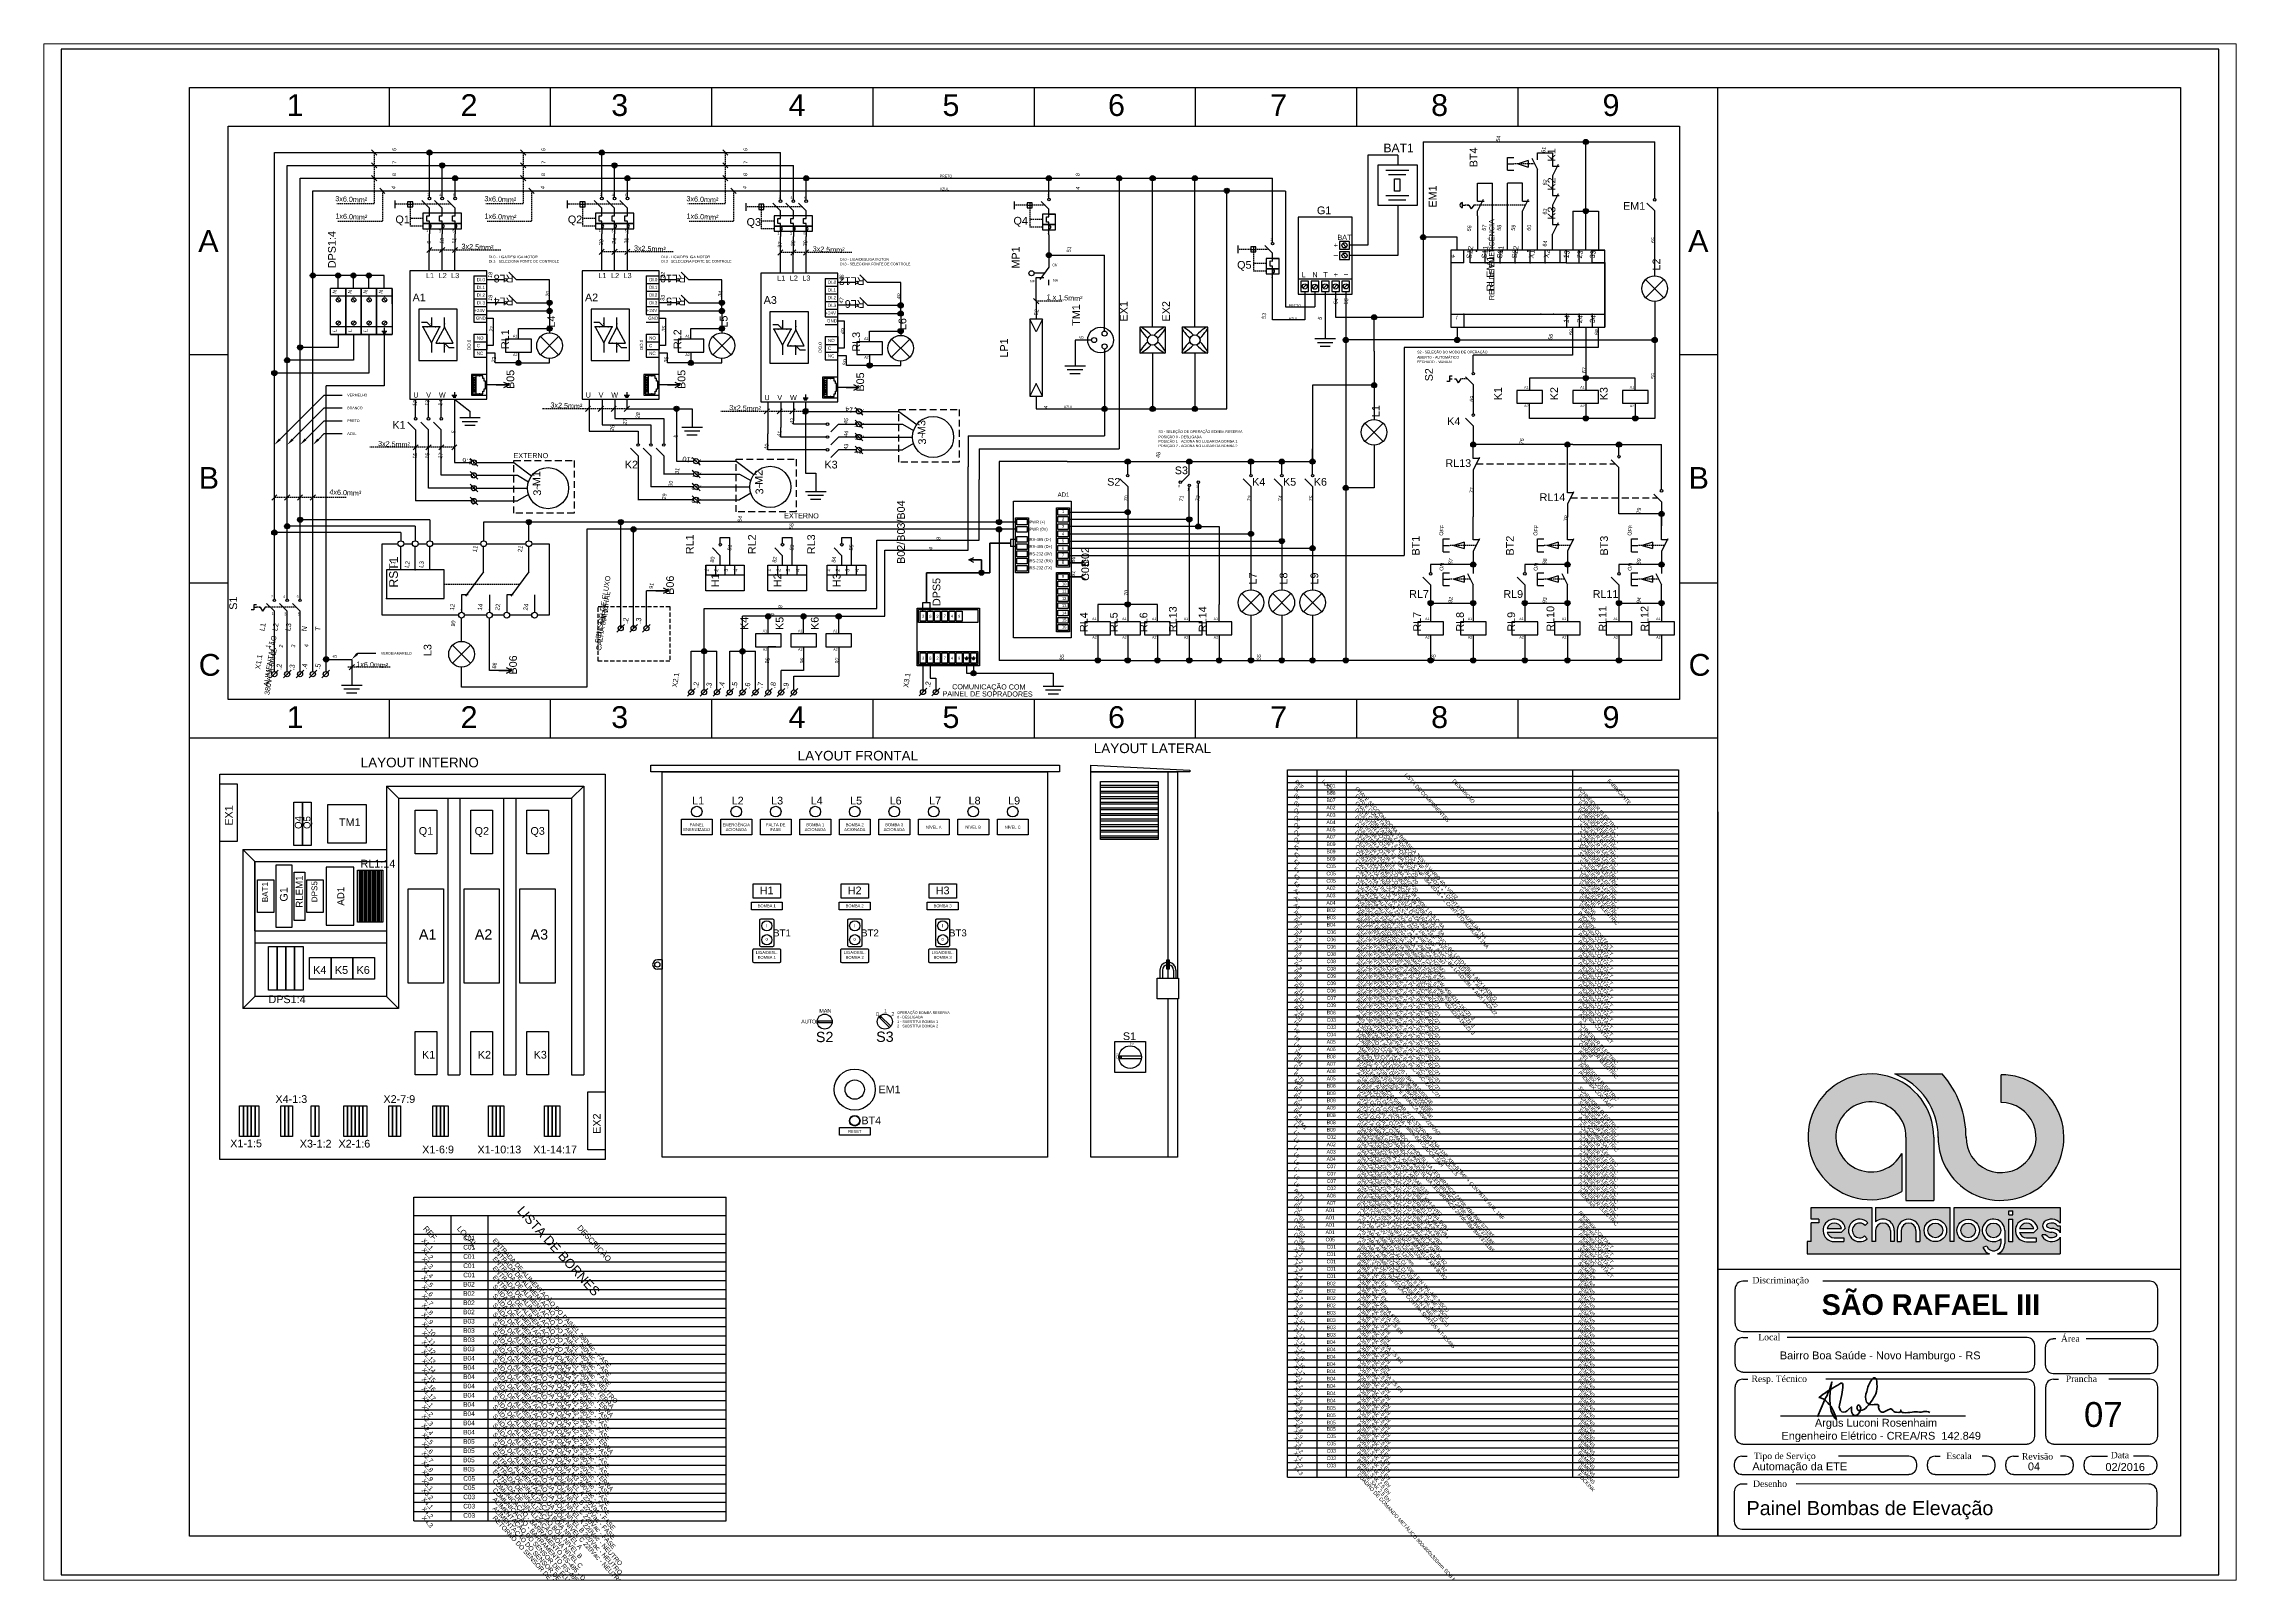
# Paper-space layout 'Layout2' of a CAD drawing. Header units: millimetres. Extents: x 2 to 828, y 1 to 580.
# The model-space entities are those that its viewports show. They can reach past a viewport. Long polylines and large blocks are cut down to what shows.
import ezdxf
from ezdxf import colors
from ezdxf.entities.mleader import LeaderData, LeaderLine
from ezdxf.enums import TextEntityAlignment as Align
from ezdxf.math import Vec2, Vec3

# ---------------------------------------------------------------- set-up
doc = ezdxf.new("R2010")
doc.units = ezdxf.units.MM
doc.linetypes.add('DASHED', pattern=[0.75, 0.5, -0.25])
doc.layers.add('selo', color=7, linetype='Continuous')
doc.styles.add('Annotative', font='arial.ttf')
doc.styles.add('Notes', font='arial.ttf', dxfattribs={"height": 3})
doc.styles.get("Standard").update_dxf_attribs({"font": 'arial.ttf'})

msp = doc.modelspace()

# ---------------------------------------------------------------- hatches: boundary and pattern name
for points in [[(694.52, 657.84, 1), (692.52, 657.84, 1)], [(244.36, 653.7, 1), (242.36, 653.7, 1)], [(249.36, 648.7, 1), (247.36, 648.7, 1)], [(311.47, 653.7, 1), (309.47, 653.7, 1)], [(316.47, 648.7, 1), (314.47, 648.7, 1)], [(254.36, 643.7, 1), (252.36, 643.7, 1)], [(321.47, 643.7, 1), (319.47, 643.7, 1)], [(391.06, 643.7, 1), (389.06, 643.7, 1)], [(485.56, 643.7, 1), (483.56, 643.7, 1)], [(512.86, 643.7, 1), (510.86, 643.7, 1)], [(525.92, 643.7, 1), (523.92, 643.7, 1)], [(542.38, 643.7, 1), (540.38, 643.7, 1)], [(554.81, 638.8, 1), (552.81, 638.8, 1)], [(694.52, 630.9, 1), (692.52, 630.9, 1)], [(485.56, 613.75, 1), (483.56, 613.75, 1)], [(631.24, 620.73, 1), (629.24, 620.73, 1)], [(199.01, 605.83, 1), (197.01, 605.83, 1)], [(208.81, 605.83, 1), (206.81, 605.83, 1)], [(214.81, 605.83, 1), (212.81, 605.83, 1)], [(220.81, 605.83, 1), (218.81, 605.83, 1)], [(291.14, 595.22, 1), (289.14, 595.22, 1)], [(291.14, 592.02, 1), (289.14, 592.02, 1)], [(358.25, 595.22, 1), (356.25, 595.22, 1)], [(358.25, 592.02, 1), (356.25, 592.02, 1)], [(427.83, 594.22, 1), (425.83, 594.22, 1)], [(427.83, 591.02, 1), (425.83, 591.02, 1)], [(612.12, 589.57, 1), (610.12, 589.57, 1)], [(291.14, 585.18, 1), (289.14, 585.18, 1)], [(358.25, 585.18, 1), (356.25, 585.18, 1)], [(427.83, 584.18, 1), (425.83, 584.18, 1)], [(601.12, 580.73, 1), (599.12, 580.73, 1)], [(644.52, 580.73, 1), (642.52, 580.73, 1)], [(721.37, 580.73, 1), (719.37, 580.73, 1)], [(189.01, 572.83, 1), (187.01, 572.83, 1)], [(194.01, 577.83, 1), (192.01, 577.83, 1)], [(279.05, 571.81, 1), (277.05, 571.81, 1)], [(346.16, 571.81, 1), (344.16, 571.81, 1)], [(184.01, 567.84, 1), (182.01, 567.84, 1)], [(415.75, 570.81, 1), (413.75, 570.81, 1)], [(612.12, 563.11, 1), (610.12, 563.11, 1)], [(694.52, 565.87, 1), (692.52, 565.87, 1)], [(340.6, 553.95, 1), (338.6, 553.95, 1)], [(507.22, 553.88, 1), (505.22, 553.88, 1)], [(525.92, 553.88, 1), (523.92, 553.88, 1)], [(542.38, 553.88, 1), (540.38, 553.88, 1)], [(390.8, 552.95, 1), (388.8, 552.95, 1)], [(694.52, 550.21, 1), (692.52, 550.21, 1)], [(713.82, 550.21, 1), (711.82, 550.21, 1)], [(650.75, 540.03, 1), (648.75, 540.03, 1)], [(687.41, 540.03, 1), (685.41, 540.03, 1)], [(707.47, 540.03, 1), (705.47, 540.03, 1)], [(516.2, 533.39, 1), (514.2, 533.39, 1)], [(540.2, 533.39, 1), (538.2, 533.39, 1)], [(564.2, 533.39, 1), (562.2, 533.39, 1)], [(576.2, 533.39, 1), (574.2, 533.39, 1)], [(588.2, 533.39, 1), (586.2, 533.39, 1)], [(601.12, 523.13, 1), (599.12, 523.13, 1)], [(516.2, 513.7, 1), (514.2, 513.7, 1)], [(724.06, 513.04, 1), (722.06, 513.04, 1)], [(184.01, 505.73, 1), (182.01, 505.73, 1)], [(189.01, 508.23, 1), (187.01, 508.23, 1)], [(194.01, 510.73, 1), (192.01, 510.73, 1)], [(283.09, 509.83, 1), (281.09, 509.83, 1)], [(318.85, 509.83, 1), (316.85, 509.83, 1)], [(323.85, 507.02, 1), (321.85, 507.02, 1)], [(466.11, 509.83, 1), (464.11, 509.83, 1)], [(466.11, 507.02, 1), (464.11, 507.02, 1)], [(540.2, 510.89, 1), (538.2, 510.89, 1)], [(543.7, 508.08, 1), (541.7, 508.08, 1)], [(564.2, 505.26, 1), (562.2, 505.26, 1)], [(576.2, 502.45, 1), (574.2, 502.45, 1)], [(588.2, 499.64, 1), (586.2, 499.64, 1)], [(459.3, 490.11, 1), (457.3, 490.11, 1)], [(650.75, 493.3, 1), (648.75, 493.3, 1)], [(687.41, 493.3, 1), (685.41, 493.3, 1)], [(724.06, 493.3, 1), (722.06, 493.3, 1)], [(516.2, 477.79, 1), (514.2, 477.79, 1)], [(634.15, 478.28, 1), (632.15, 478.28, 1)], [(650.75, 478.28, 1), (648.75, 478.28, 1)], [(670.81, 478.28, 1), (668.81, 478.28, 1)], [(687.41, 478.28, 1), (685.41, 478.28, 1)], [(707.47, 478.28, 1), (705.47, 478.28, 1)], [(724.06, 478.28, 1), (722.06, 478.28, 1)], [(376.29, 473.15, 1), (374.29, 473.15, 1)], [(390.02, 473.15, 1), (388.02, 473.15, 1)], [(403.7, 473.15, 1), (401.7, 473.15, 1)], [(204.15, 456.4, 1), (202.15, 456.4, 1)], [(351.29, 459.57, 1), (349.29, 459.57, 1)], [(366.29, 459.53, 1), (364.29, 459.53, 1)], [(504.55, 455.98, 1), (502.55, 455.98, 1)], [(516.2, 455.98, 1), (514.2, 455.98, 1)], [(527.8, 455.98, 1), (525.8, 455.98, 1)], [(540.2, 455.98, 1), (538.2, 455.98, 1)], [(551.8, 455.98, 1), (549.8, 455.98, 1)], [(564.2, 455.98, 1), (562.2, 455.98, 1)], [(576.2, 455.98, 1), (574.2, 455.98, 1)], [(588.2, 455.98, 1), (586.2, 455.98, 1)], [(601.12, 455.98, 1), (599.12, 455.98, 1)], [(634.15, 455.98, 1), (632.15, 455.98, 1)], [(650.75, 455.98, 1), (648.75, 455.98, 1)], [(670.81, 455.98, 1), (668.81, 455.98, 1)], [(687.41, 455.98, 1), (685.41, 455.98, 1)], [(707.47, 455.98, 1), (705.47, 455.98, 1)], [(456.21, 450.98, 1), (454.21, 450.98, 1)]]:
    msp.add_hatch(color=256).paths.add_polyline_path(points)
at = {"layer": 'selo'}
h = msp.add_hatch(color=0, dxfattribs=at)
h.dxf.hatch_style = 1
h.paths.add_polyline_path([(832.33, 294.98), (813.8, 294.98, -0.314958), (830.72, 270.21, 2.411144), (855.21, 294.7), (855.21, 283.86, -2.45129), (841.58, 270.52, 0.182443)])
h.paths.add_polyline_path([(835.35, 243.04), (806.37, 243.04), (806.37, 237.41, -0.642986), (813.63, 234.09), (813.63, 229.71), (812.12, 229.71), (812.12, 234.09, 1), (806.37, 234.09), (806.37, 229.71), (804.86, 229.71), (804.86, 243.04), (781.24, 243.04), (781.24, 238.48), (784.26, 238.48), (784.26, 236.97), (781.23, 236.97), (781.23, 229.71), (779.69, 229.71), (779.69, 224.92), (850.67, 224.92, -0.214084), (848.15, 227.48), (849.6, 227.91, 0.821242), (855.14, 229.01), (855.14, 230.78, -4.60202), (856.65, 234.09), (856.65, 229.01, -0.309238), (853.85, 224.92), (878.25, 224.92), (878.25, 231.45, -0.100697), (877.78, 230.83, -0.45988), (871.2, 231.81), (871.2, 232.32), (872.69, 232.32, 0.427074), (876.81, 232, 0.410877), (876.82, 232.63, 0.186203), (874.92, 233.36, -0.181325), (872.05, 234.44, -0.458616), (872.04, 237.41, -0.41774), (878.25, 236.93), (878.25, 243.04), (836.89, 243.04), (836.89, 229.71), (835.35, 229.71)])
h.paths.add_polyline_path([(834.02, 234.09, -1), (825.25, 234.09, -1)], flags=16)
h.paths.add_polyline_path([(832.51, 234.09, -1), (826.76, 234.09, -1)], flags=0)
h.paths.add_polyline_path([(846.79, 234.09, -1), (838.03, 234.09, -1)], flags=16)
h.paths.add_polyline_path([(845.28, 234.09, -1), (839.54, 234.09, -1)], flags=0)
h.paths.add_polyline_path([(823.59, 234.09), (823.59, 229.71), (822.08, 229.71), (822.08, 234.09, 1), (816.33, 234.09), (816.33, 229.71), (814.82, 229.71), (814.82, 234.09, -1)], flags=16)
h.paths.add_polyline_path([(858.22, 241.69), (859.76, 241.69), (859.76, 240.17), (858.22, 240.17)], flags=16)
h.paths.add_polyline_path([(858.22, 238.48), (859.76, 238.48), (859.76, 229.67), (858.22, 229.67)], flags=16)
h.paths.add_polyline_path([(869.47, 234.88), (867.94, 233.3), (862.39, 233.3, 0.338023), (865.17, 231.18), (868.91, 231.18), (868.91, 229.67), (865.17, 229.67, -2.123663)], flags=16)
h.paths.add_polyline_path([(862.38, 234.78, -0.767778), (867.94, 234.81)], flags=0)
h.paths.add_polyline_path([(803.38, 237.05), (802.27, 236.02, 2.414214), (802.1, 231.96), (803.12, 230.85, -2.414214)], flags=16)
h.paths.add_polyline_path([(794.59, 234.92), (793.05, 233.34), (787.51, 233.34, 0.338023), (790.28, 231.22), (794.03, 231.22), (794.03, 229.71), (790.28, 229.71, -2.123663)], flags=16)
h.paths.add_polyline_path([(793.05, 234.85), (787.5, 234.82, -0.767778)], flags=0)
h.paths.add_polyline_path([(826.76, 234.09, 1), (832.51, 234.09, 1)], flags=0)
h.paths.add_polyline_path([(845.28, 234.09, 1), (839.54, 234.09, 1)], flags=0)
h.paths.add_polyline_path([(849.39, 234.09, 1), (855.14, 234.09, 1)], flags=17)
h.paths.add_polyline_path([(867.94, 234.81, 0.767778), (862.38, 234.78)], flags=0)
h.paths.add_polyline_path([(874.9, 234.87, -0.181325), (877.77, 233.8, -0.101013), (878.25, 233.18), (878.25, 235.92), (877.13, 235.92, 0.427074), (873.01, 236.24, 0.410877), (873, 235.61, 0.186203)], flags=17)
h.paths.add_polyline_path([(793.05, 234.85, 0.767778), (787.5, 234.82)], flags=0)
h = msp.add_hatch(color=0, dxfattribs=at)
h.dxf.hatch_style = 1
h.paths.add_polyline_path([(816.57, 249.21), (816.57, 264.06, -8.182778), (818.19, 270.43), (818.19, 245.77), (829, 245.77), (829, 270.37, 3.718524)])
h = msp.add_hatch(color=0, dxfattribs=at)
h.dxf.hatch_style = 1
h.paths.add_polyline_path([(787.5, 234.82), (793.05, 234.85, 0.767778)])
h.paths.add_polyline_path([(826.76, 234.09, 1), (832.51, 234.09, 1)])
h.paths.add_polyline_path([(839.54, 234.09, 1), (845.28, 234.09, 1)])
h.paths.add_polyline_path([(862.38, 234.78), (867.94, 234.81, 0.767778)])

# ---------------------------------------------------------------- linework, layer by layer
for p, q in [((227.78, 664), (227.78, 679)), ((290.56, 664), (290.56, 679)), ((353.33, 664), (353.33, 679)), ((416.11, 664), (416.11, 679)), ((478.89, 664), (478.89, 679)), ((541.67, 664), (541.67, 679)), ((604.44, 664), (604.44, 679)), ((667.22, 664), (667.22, 679)), ((745, 115), (745, 679)), ((630.24, 657.84), (688.52, 657.84)), ((630.24, 657.84), (630.24, 589.57)), ((688.52, 657.84), (720.37, 657.84)), ((693.52, 615.73), (693.52, 657.84)), ((720.37, 635.79), (720.37, 657.84)), ((183.01, 597.97), (183.01, 653.7)), ((183.01, 653.7), (380.06, 653.7)), ((188.01, 597.97), (188.01, 648.7)), ((188.01, 648.7), (385.06, 648.7)), ((220.85, 654.7), (222.85, 652.7)), ((220.85, 649.7), (222.85, 647.7)), ((243.36, 638.28), (243.36, 653.7)), ((248.36, 638.28), (248.36, 648.7)), ((278.88, 654.7), (280.88, 652.7)), ((278.88, 649.7), (280.88, 647.7)), ((310.47, 638.28), (310.47, 653.7)), ((315.47, 638.28), (315.47, 648.7)), ((357.55, 654.7), (359.55, 652.7)), ((357.55, 649.7), (359.55, 647.7)), ((380.06, 637.28), (380.06, 653.7)), ((385.06, 637.28), (385.06, 648.7)), ((620.32, 652.62), (608.72, 652.62)), ((608.72, 652.62), (608.72, 617.58)), ((620.32, 652.62), (620.32, 648.97)), ((663.05, 646.79), (663.05, 651.79)), ((663.05, 651.79), (665.55, 651.79)), ((663.05, 649.29), (665.55, 649.29)), ((671.17, 650.54), (667.17, 649.29)), ((667.17, 649.29), (671.17, 648.04)), ((671.17, 650.54), (671.17, 648.04)), ((672.56, 651.49), (674.77, 647.08)), ((674.77, 653.52), (680.6, 653.52)), ((674.77, 650.83), (674.77, 653.52)), ((680.6, 653.52), (680.6, 648.35)), ((682.8, 649.01), (680.6, 644.6)), ((193.01, 597.97), (193.01, 643.7)), ((193.01, 643.7), (473.15, 643.7)), ((220.85, 644.7), (222.85, 642.7)), ((253.36, 638.28), (253.36, 643.7)), ((278.88, 644.7), (280.88, 642.7)), ((320.47, 638.28), (320.47, 643.7)), ((357.55, 644.7), (359.55, 642.7)), ((390.06, 637.28), (390.06, 643.7)), ((472.42, 643.7), (571.62, 643.7)), ((484.56, 635.9), (484.56, 643.7)), ((498.81, 643.7), (524.92, 643.7)), ((511.86, 643.7), (511.86, 538.39)), ((524.92, 585.7), (524.92, 643.7)), ((541.38, 585.7), (541.38, 643.7)), ((571.62, 620.72), (571.62, 643.7)), ((615.72, 646.84), (624.72, 646.84)), ((616.79, 645.16), (623.54, 645.16)), ((651.43, 636.79), (651.43, 641.79)), ((651.43, 641.79), (657.27, 641.79)), ((657.27, 615.73), (657.27, 641.79)), ((663.05, 646.79), (665.55, 646.79)), ((663.1, 615.73), (663.1, 641.79)), ((668.93, 641.79), (663.1, 641.79)), ((668.93, 636.79), (668.93, 641.79)), ((674.77, 615.73), (674.77, 647.08)), ((680.6, 648.35), (683.18, 648.35)), ((680.6, 644.6), (680.6, 637.01)), ((198.01, 451.64), (198.01, 638.8)), ((198.01, 638.8), (456.59, 638.8)), ((224.07, 639.8), (226.07, 637.8)), ((229.86, 635.04), (229.86, 632.04)), ((234.86, 633.54), (236.86, 633.54)), ((235.86, 634.54), (235.86, 632.54)), ((243.36, 632.04), (240.36, 635.04)), ((243.36, 636.28), (243.36, 638.28)), ((243.36, 630.04), (243.36, 632.04)), ((248.36, 632.04), (245.36, 635.04)), ((248.36, 636.28), (248.36, 638.28)), ((248.36, 630.04), (248.36, 632.04)), ((253.36, 632.04), (250.36, 635.04)), ((253.36, 636.28), (253.36, 638.28)), ((253.36, 630.04), (253.36, 632.04)), ((282.11, 639.8), (284.11, 637.8)), ((296.97, 635.04), (296.97, 632.04)), ((301.97, 633.54), (303.97, 633.54)), ((302.97, 634.54), (302.97, 632.54)), ((310.47, 632.04), (307.47, 635.04)), ((310.47, 636.28), (310.47, 638.28)), ((310.47, 630.04), (310.47, 632.04)), ((315.47, 632.04), (312.47, 635.04)), ((315.47, 636.28), (315.47, 638.28)), ((315.47, 630.04), (315.47, 632.04)), ((320.47, 632.04), (317.47, 635.04)), ((320.47, 636.28), (320.47, 638.28)), ((320.47, 630.04), (320.47, 632.04)), ((360.77, 639.8), (362.77, 637.8)), ((366.56, 634.04), (366.56, 631.04)), ((371.56, 632.54), (373.56, 632.54)), ((372.56, 633.54), (372.56, 631.54)), ((380.06, 631.04), (377.06, 634.04)), ((380.06, 635.28), (380.06, 637.28)), ((385.06, 631.04), (382.06, 634.04)), ((385.06, 635.28), (385.06, 637.28)), ((390.06, 631.04), (387.06, 634.04)), ((390.06, 635.28), (390.06, 637.28)), ((456.59, 638.8), (576.62, 638.8)), ((471.06, 634.65), (471.06, 631.65)), ((476.06, 633.15), (478.06, 633.15)), ((477.06, 634.15), (477.06, 632.15)), ((484.56, 631.65), (481.56, 634.65)), ((484.56, 635.9), (484.56, 637.9)), ((484.56, 635.9), (484.56, 637.9)), ((484.56, 629.65), (484.56, 631.65)), ((553.81, 553.88), (553.81, 638.7)), ((576.62, 638.7), (576.62, 593.57)), ((615.72, 636.99), (624.72, 636.99)), ((616.79, 635.3), (623.54, 635.3)), ((620.32, 633.1), (620.32, 613.57)), ((645.56, 632.24), (645.56, 634.24)), ((645.56, 633.24), (646.56, 633.24)), ((647.46, 633.24), (647.96, 633.24)), ((647.96, 633.24), (648.96, 631.74)), ((649.96, 633.24), (648.96, 631.74)), ((650.46, 633.24), (649.96, 633.24)), ((651.43, 634.79), (651.43, 636.79)), ((651.43, 634.79), (651.43, 636.79)), ((653.64, 635.44), (651.43, 631.04)), ((651.43, 634.79), (654.02, 634.79)), ((668.93, 634.79), (668.93, 636.79)), ((671.14, 635.44), (668.93, 631.04)), ((668.93, 634.79), (671.52, 634.79)), ((682.8, 637.67), (680.6, 633.26)), ((680.6, 637.01), (683.18, 637.01)), ((680.6, 633.26), (680.6, 625.67)), ((720.37, 631.04), (717.37, 634.04)), ((242.36, 627.04), (242.36, 629.04)), ((242.36, 629.04), (243.36, 629.03)), ((243.36, 627.04), (242.36, 627.04)), ((243.36, 629.03), (243.36, 630.04)), ((243.36, 626.04), (243.36, 627.04)), ((243.36, 624.04), (243.36, 622.04)), ((247.36, 627.04), (247.36, 629.04)), ((247.36, 629.04), (248.36, 629.04)), ((248.36, 627.04), (247.36, 627.04)), ((248.36, 629.04), (248.36, 630.04)), ((248.36, 626.04), (248.36, 627.04)), ((248.36, 624.04), (248.36, 622.04)), ((252.36, 627.04), (252.36, 629.04)), ((252.36, 629.04), (253.36, 629.04)), ((253.36, 627.04), (252.36, 627.04)), ((253.36, 629.04), (253.36, 630.04)), ((253.36, 626.04), (253.36, 627.04)), ((253.36, 624.04), (253.36, 622.04)), ((309.47, 627.04), (309.47, 629.04)), ((309.47, 629.04), (310.47, 629.03)), ((310.47, 627.04), (309.47, 627.04)), ((310.47, 629.03), (310.47, 630.04)), ((310.47, 626.04), (310.47, 627.04)), ((310.47, 624.04), (310.47, 622.04)), ((314.47, 627.04), (314.47, 629.04)), ((314.47, 629.04), (315.47, 629.04)), ((315.47, 627.04), (314.47, 627.04)), ((315.47, 629.04), (315.47, 630.04)), ((315.47, 626.04), (315.47, 627.04)), ((315.47, 624.04), (315.47, 622.04)), ((319.47, 627.04), (319.47, 629.04)), ((319.47, 629.04), (320.47, 629.04)), ((320.47, 627.04), (319.47, 627.04)), ((320.47, 629.04), (320.47, 630.04)), ((320.47, 626.04), (320.47, 627.04)), ((320.47, 624.04), (320.47, 622.04)), ((379.06, 626.04), (379.06, 628.04)), ((379.06, 628.04), (380.06, 628.03)), ((380.06, 626.04), (379.06, 626.04)), ((380.06, 629.04), (380.06, 631.04)), ((380.06, 628.03), (380.06, 629.04)), ((380.06, 625.04), (380.06, 626.04)), ((380.06, 623.04), (380.06, 621.04)), ((384.06, 626.04), (384.06, 628.04)), ((384.06, 628.04), (385.06, 628.04)), ((385.06, 626.04), (384.06, 626.04)), ((385.06, 629.04), (385.06, 631.04)), ((385.06, 628.04), (385.06, 629.04)), ((385.06, 625.04), (385.06, 626.04)), ((385.06, 623.04), (385.06, 621.04)), ((389.06, 626.04), (389.06, 628.04)), ((389.06, 628.04), (390.06, 628.04)), ((390.06, 626.04), (389.06, 626.04)), ((390.06, 629.04), (390.06, 631.04)), ((390.06, 628.04), (390.06, 629.04)), ((390.06, 625.04), (390.06, 626.04)), ((390.06, 623.04), (390.06, 621.04)), ((483.56, 626.65), (483.56, 628.65)), ((483.56, 628.65), (484.56, 628.64)), ((484.56, 626.65), (483.56, 626.65)), ((484.56, 628.64), (484.56, 629.65)), ((484.56, 629.65), (487.06, 629.65)), ((484.56, 625.65), (484.56, 626.65)), ((484.56, 621.65), (484.56, 623.65)), ((651.43, 629.04), (651.43, 631.04)), ((651.43, 629.04), (651.43, 615.73)), ((668.93, 629.04), (668.93, 631.04)), ((668.93, 615.73), (668.93, 631.04)), ((682.8, 626.33), (680.6, 621.92)), ((680.6, 625.67), (683.18, 625.67)), ((688.52, 630.9), (698.52, 630.9)), ((688.52, 630.9), (688.52, 615.73)), ((698.52, 630.9), (698.52, 615.73)), ((720.37, 605.73), (720.37, 631.04)), ((720.37, 609.34), (720.37, 631.04)), ((244.31, 616.73), (242.31, 614.73)), ((243.32, 607.7), (243.36, 622.04)), ((249.31, 616.73), (247.31, 614.73)), ((248.32, 607.7), (248.36, 622.04)), ((254.31, 616.73), (252.31, 614.73)), ((253.32, 607.7), (253.36, 622.04)), ((311.42, 616.05), (309.42, 614.05)), ((310.44, 607.7), (310.47, 622.04)), ((316.42, 616.05), (314.42, 614.05)), ((315.44, 607.7), (315.47, 622.04)), ((321.42, 616.05), (319.42, 614.05)), ((320.44, 607.7), (320.47, 622.04)), ((381.01, 615.76), (379.01, 613.76)), ((380.02, 606.7), (380.06, 621.04)), ((386.01, 615.76), (384.01, 613.76)), ((385.02, 606.7), (385.06, 621.04)), ((391.01, 615.76), (389.01, 613.76)), ((390.02, 606.7), (390.06, 621.04)), ((484.56, 621.65), (484.56, 609.11)), ((558.12, 617.48), (558.12, 614.48)), ((563.12, 615.98), (565.12, 615.98)), ((564.12, 616.98), (564.12, 614.98)), ((571.62, 614.48), (568.62, 617.48)), ((571.62, 618.72), (571.62, 620.72)), ((571.62, 618.72), (571.62, 620.72)), ((600.32, 616.87), (598.91, 618.28)), ((608.72, 617.58), (601.62, 617.58)), ((643.52, 620.73), (630.24, 620.73)), ((646.02, 615.73), (641.02, 615.73)), ((643.52, 615.73), (643.52, 620.73)), ((646.02, 610.73), (646.02, 615.73)), ((648.52, 610.73), (648.52, 615.73)), ((654.35, 610.73), (654.35, 615.73)), ((660.18, 610.73), (660.18, 615.73)), ((666.02, 610.73), (666.02, 615.73)), ((671.85, 610.73), (671.85, 615.73)), ((677.68, 610.73), (677.68, 615.73)), ((680.6, 615.73), (680.6, 621.92)), ((683.52, 610.73), (683.52, 615.73)), ((686.02, 610.73), (686.02, 615.73)), ((691.02, 610.73), (691.02, 615.73)), ((696.02, 610.73), (696.02, 615.73)), ((696.02, 615.73), (701.02, 615.73)), ((701.02, 610.73), (701.02, 615.73)), ((277.25, 604.13), (274.25, 607.13)), ((344.36, 604.13), (341.36, 607.13)), ((413.95, 603.13), (410.95, 606.13)), ((482.78, 606.71), (478.78, 606.71)), ((484.56, 609.11), (481, 604.3)), ((484.56, 613.75), (506.22, 613.75)), ((484.56, 611.11), (484.56, 609.11)), ((506.22, 584.2), (506.22, 613.75)), ((570.62, 609.48), (570.62, 611.48)), ((570.62, 611.48), (571.62, 611.47)), ((571.62, 609.48), (570.62, 609.48)), ((571.62, 612.48), (571.62, 614.48)), ((571.62, 611.47), (571.62, 612.48)), ((571.62, 612.48), (574.12, 612.48)), ((571.62, 608.48), (571.62, 609.48)), ((571.62, 604.48), (571.62, 606.48)), ((600.32, 612.87), (598.91, 614.28)), ((620.32, 613.57), (601.62, 613.57)), ((646.02, 610.73), (641.02, 610.73)), ((683.52, 610.73), (648.52, 610.73)), ((686.02, 610.73), (683.52, 610.73)), ((683.52, 610.73), (683.52, 610.73)), ((686.02, 610.73), (701.02, 610.73)), ((701.02, 610.73), (696.02, 610.73)), ((701.02, 610.73), (701.02, 590.73)), ((183.01, 479.9), (183.01, 597.97)), ((188.01, 479.9), (188.01, 597.97)), ((193.01, 479.9), (193.01, 597.97)), ((225.81, 605.83), (198.01, 605.83)), ((204.81, 582.83), (204.81, 600.83)), ((210.81, 600.83), (204.81, 600.83)), ((210.81, 597.83), (204.81, 597.83)), ((207.81, 600.83), (207.81, 605.83)), ((210.81, 600.83), (210.81, 582.83)), ((210.81, 594.83), (210.81, 600.83)), ((210.81, 582.83), (210.81, 600.83)), ((216.81, 600.83), (210.81, 600.83)), ((216.81, 597.83), (210.81, 597.83)), ((213.81, 600.83), (213.81, 605.83)), ((216.81, 600.83), (216.81, 582.83)), ((216.81, 594.83), (216.81, 600.83)), ((216.81, 582.83), (216.81, 600.83)), ((222.81, 600.83), (216.81, 600.83)), ((222.81, 597.83), (216.81, 597.83)), ((219.81, 600.83), (219.81, 605.83)), ((222.81, 600.83), (222.81, 582.83)), ((222.81, 594.83), (222.81, 600.83)), ((222.81, 582.83), (222.81, 600.83)), ((228.81, 600.83), (222.81, 600.83)), ((228.81, 597.83), (222.81, 597.83)), ((225.81, 600.83), (225.81, 605.83)), ((228.81, 600.83), (228.81, 582.83)), ((228.81, 594.83), (228.81, 600.83)), ((260.7, 605.7), (260.7, 587.7)), ((260.7, 605.7), (265.7, 605.7)), ((260.7, 602.7), (265.7, 602.7)), ((260.7, 599.7), (265.7, 599.7)), ((272.5, 604.13), (265.7, 604.13)), ((277.25, 595.22), (274.25, 598.22)), ((290.14, 604.13), (277.25, 604.13)), ((290.14, 592.02), (290.14, 604.13)), ((327.81, 605.7), (327.81, 590.7)), ((327.81, 605.7), (332.81, 605.7)), ((327.81, 602.7), (332.81, 602.7)), ((327.81, 599.7), (332.81, 599.7)), ((339.61, 604.13), (332.81, 604.13)), ((344.36, 595.22), (341.36, 598.22)), ((357.25, 604.13), (344.36, 604.13)), ((357.25, 592.02), (357.25, 604.13)), ((397.4, 604.7), (397.4, 589.7)), ((397.4, 604.7), (402.4, 604.7)), ((397.4, 601.7), (402.4, 601.7)), ((397.4, 598.7), (402.4, 598.7)), ((409.2, 603.13), (402.4, 603.13)), ((426.83, 603.13), (413.95, 603.13)), ((426.83, 591.02), (426.83, 603.13)), ((479.56, 595.86), (479.56, 605.11)), ((479.56, 605.11), (482.56, 605.11)), ((484.56, 602.11), (484.56, 604.11)), ((571.62, 588.57), (571.62, 604.48)), ((581.62, 604.57), (602.62, 604.57)), ((583.41, 600.87), (584.82, 602.28)), ((584.12, 599.57), (584.12, 588.57)), ((585.62, 599.57), (585.62, 600.57)), ((587.31, 600.76), (588.72, 602.18)), ((588.12, 599.57), (588.12, 593.57)), ((591.41, 600.87), (592.82, 602.28)), ((592.12, 599.57), (592.12, 581.29)), ((595.41, 600.87), (596.82, 602.28)), ((596.12, 599.57), (596.12, 589.57)), ((599.41, 600.87), (600.83, 602.28)), ((600.12, 599.57), (600.12, 523.13)), ((723.9, 604.26), (716.83, 597.19)), ((716.83, 604.26), (723.9, 597.19)), ((208.49, 595.76), (207.34, 596.91)), ((214.49, 595.76), (213.34, 596.91)), ((220.49, 595.76), (219.34, 596.91)), ((226.49, 595.76), (225.34, 596.91)), ((244.14, 589.49), (244.14, 585.91)), ((249.26, 585.74), (249.26, 589.49)), ((260.7, 596.7), (265.7, 596.7)), ((260.7, 593.7), (265.7, 593.7)), ((260.7, 590.7), (265.7, 590.7)), ((272.5, 595.22), (265.7, 595.22)), ((265.7, 592.02), (268.91, 592.02)), ((265.7, 587.7), (265.7, 590.7)), ((265.7, 589.2), (268.14, 589.2)), ((268.14, 589.2), (268.14, 578.57)), ((268.91, 592.02), (290.14, 592.02)), ((277.25, 595.22), (290.14, 595.22)), ((290.14, 592.02), (290.14, 583.53)), ((311.25, 589.49), (311.25, 585.91)), ((316.38, 585.74), (316.38, 589.49)), ((327.81, 596.7), (332.81, 596.7)), ((327.81, 593.7), (332.81, 593.7)), ((327.81, 590.7), (332.81, 590.7)), ((339.61, 595.22), (332.81, 595.22)), ((332.81, 592.02), (336.02, 592.02)), ((332.81, 587.7), (332.81, 590.7)), ((332.81, 589.2), (335.25, 589.2)), ((335.25, 589.2), (335.25, 578.57)), ((336.02, 592.02), (357.25, 592.02)), ((344.36, 595.22), (357.25, 595.22)), ((357.25, 592.02), (357.25, 583.53)), ((397.4, 595.7), (402.4, 595.7)), ((397.4, 592.7), (402.4, 592.7)), ((397.4, 589.7), (402.4, 589.7)), ((409.2, 594.22), (402.4, 594.22)), ((402.4, 591.02), (405.61, 591.02)), ((402.4, 586.7), (402.4, 589.7)), ((405.61, 591.02), (426.83, 591.02)), ((413.95, 594.22), (410.95, 597.22)), ((413.95, 594.22), (426.83, 594.22)), ((426.83, 591.02), (426.83, 582.53)), ((478.56, 596.86), (480.56, 594.86)), ((479.56, 595.86), (479.56, 588.85)), ((576.62, 593.57), (588.12, 593.57)), ((596.12, 589.57), (611.12, 589.57)), ((611.12, 576.43), (611.12, 589.57)), ((611.12, 589.57), (630.24, 589.57)), ((641.02, 590.73), (701.02, 590.73)), ((646.02, 590.73), (646.02, 585.73)), ((686.02, 590.73), (686.02, 585.73)), ((691.02, 590.73), (691.02, 585.73)), ((696.02, 590.73), (696.02, 585.73)), ((701.02, 590.73), (701.02, 585.73)), ((720.37, 595.73), (720.37, 580.73)), ((210.81, 585.83), (204.81, 585.83)), ((204.81, 582.83), (210.81, 582.83)), ((210.81, 582.83), (204.81, 582.83)), ((208.49, 587.91), (207.34, 586.76)), ((207.81, 582.83), (207.81, 577.83)), ((216.81, 585.83), (210.81, 585.83)), ((210.81, 582.83), (216.81, 582.83)), ((216.81, 582.83), (210.81, 582.83)), ((214.49, 587.91), (213.34, 586.76)), ((213.81, 582.83), (213.81, 572.83)), ((222.81, 585.83), (216.81, 585.83)), ((216.81, 582.83), (222.81, 582.83)), ((222.81, 582.83), (216.81, 582.83)), ((220.49, 587.91), (219.34, 586.76)), ((219.81, 582.83), (219.81, 567.83)), ((228.81, 585.83), (222.81, 585.83)), ((222.81, 582.83), (228.81, 582.83)), ((228.81, 582.83), (222.81, 582.83)), ((224.82, 584.21), (226.82, 584.21)), ((225.05, 583.84), (226.55, 583.84)), ((225.31, 583.46), (226.31, 583.46)), ((226.49, 587.91), (225.34, 586.76)), ((225.81, 582.83), (225.81, 562.83)), ((225.82, 585.46), (225.82, 584.21)), ((242.47, 587.57), (240.33, 587.57)), ((247.47, 585.91), (240.8, 585.91)), ((240.8, 585.91), (244.14, 579.66)), ((244.14, 585.91), (242.47, 587.57)), ((244.14, 579.66), (247.47, 585.91)), ((249.26, 585.74), (245.93, 579.49)), ((252.6, 579.49), (249.26, 585.74)), ((260.7, 587.7), (265.7, 587.7)), ((260.7, 583.03), (265.7, 583.03)), ((278.05, 581.03), (278.05, 585.18)), ((278.05, 585.18), (290.14, 585.18)), ((293.67, 582.07), (286.6, 575)), ((286.6, 582.07), (293.67, 575)), ((309.59, 587.57), (307.44, 587.57)), ((314.58, 585.91), (307.92, 585.91)), ((307.92, 585.91), (311.25, 579.66)), ((311.25, 585.91), (309.59, 587.57)), ((311.25, 579.66), (314.58, 585.91)), ((316.38, 585.74), (313.04, 579.49)), ((319.71, 579.49), (316.38, 585.74)), ((327.81, 587.7), (332.81, 587.7)), ((327.81, 583.03), (332.81, 583.03)), ((345.16, 581.03), (345.16, 585.18)), ((345.16, 585.18), (357.25, 585.18)), ((360.78, 582.07), (353.71, 575)), ((353.71, 582.07), (360.78, 575)), ((379.17, 586.57), (377.03, 586.57)), ((384.17, 584.91), (377.5, 584.91)), ((377.5, 584.91), (380.84, 578.66)), ((380.84, 584.91), (379.17, 586.57)), ((380.84, 588.49), (380.84, 584.91)), ((380.84, 578.66), (384.17, 584.91)), ((385.96, 584.74), (382.63, 578.49)), ((385.96, 584.74), (385.96, 588.49)), ((389.3, 578.49), (385.96, 584.74)), ((397.4, 586.7), (402.4, 586.7)), ((397.4, 582.03), (402.4, 582.03)), ((402.4, 588.2), (404.84, 588.2)), ((404.84, 588.2), (404.84, 577.57)), ((414.75, 580.03), (414.75, 584.18)), ((414.75, 584.18), (426.83, 584.18)), ((430.37, 581.07), (423.3, 574)), ((423.3, 581.07), (430.37, 574)), ((479.56, 583.85), (477.06, 588.85)), ((482.06, 588.85), (479.56, 583.85)), ((501.13, 580.68), (494.76, 580.68)), ((494.76, 580.68), (494.76, 570.68)), ((584.12, 588.57), (571.62, 588.57)), ((588.12, 581.29), (596.12, 581.29)), ((643.52, 580.73), (600.12, 580.73)), ((641.02, 585.73), (646.02, 585.73)), ((643.52, 585.73), (643.52, 580.73)), ((643.52, 580.73), (720.2, 580.73)), ((686.02, 585.73), (691.02, 585.73)), ((688.42, 585.73), (688.42, 574.78)), ((691.02, 585.73), (696.02, 585.73)), ((693.52, 585.73), (693.52, 577.75)), ((698.42, 585.73), (698.42, 577.75)), ((720.37, 580.73), (720.37, 550.21)), ((165, 575), (150, 575)), ((213.81, 572.83), (188.01, 572.83)), ((207.81, 577.83), (193.01, 577.83)), ((244.14, 579.66), (244.14, 575.91)), ((245.93, 579.49), (252.6, 579.49)), ((249.26, 575.91), (249.26, 579.49)), ((249.26, 579.49), (250.93, 577.83)), ((250.93, 577.83), (253.07, 577.83)), ((260.7, 580.03), (265.7, 580.03)), ((260.7, 577.03), (265.7, 577.03)), ((260.7, 574.03), (265.7, 574.03)), ((268.14, 578.57), (265.7, 578.57)), ((268.98, 575.57), (265.7, 575.57)), ((268.98, 571.81), (268.98, 575.57)), ((278.05, 576.03), (278.05, 571.81)), ((290.14, 571.81), (290.14, 573.53)), ((311.25, 579.66), (311.25, 575.91)), ((313.04, 579.49), (319.71, 579.49)), ((316.38, 575.91), (316.38, 579.49)), ((316.38, 579.49), (318.04, 577.83)), ((318.04, 577.83), (320.18, 577.83)), ((327.81, 580.03), (332.81, 580.03)), ((327.81, 577.03), (332.81, 577.03)), ((327.81, 574.03), (332.81, 574.03)), ((335.25, 578.57), (332.81, 578.57)), ((336.09, 575.57), (332.81, 575.57)), ((336.09, 571.81), (336.09, 575.57)), ((345.16, 576.03), (345.16, 571.81)), ((357.25, 571.81), (357.25, 573.53)), ((380.84, 578.66), (380.84, 574.91)), ((382.63, 578.49), (389.3, 578.49)), ((385.96, 574.91), (385.96, 578.49)), ((385.96, 578.49), (387.63, 576.83)), ((387.63, 576.83), (389.77, 576.83)), ((397.4, 579.03), (402.4, 579.03)), ((397.4, 576.03), (402.4, 576.03)), ((397.4, 573.03), (402.4, 573.03)), ((404.84, 577.57), (402.4, 577.57)), ((402.4, 573.03), (402.4, 576.03)), ((405.68, 574.57), (402.4, 574.57)), ((405.68, 570.81), (405.68, 574.57)), ((414.75, 575.03), (414.75, 570.81)), ((426.83, 570.81), (426.83, 572.53)), ((506.22, 577.2), (506.22, 553.88)), ((524.92, 575.7), (524.92, 553.88)), ((541.38, 575.7), (541.38, 553.88)), ((589.07, 579.79), (595.07, 579.79)), ((590.08, 578.29), (594.08, 578.29)), ((611.12, 576.43), (611.12, 549.78)), ((698.42, 577.75), (622.78, 577.75)), ((622.78, 577.75), (622.78, 496.83)), ((688.42, 574.78), (649.75, 574.78)), ((649.75, 568.14), (649.75, 574.78)), ((693.52, 577.75), (693.52, 561.12)), ((745, 575), (730, 575)), ((219.81, 567.84), (183.01, 567.84)), ((264.2, 566.74), (260.2, 566.74)), ((260.2, 566.74), (260.2, 559.74)), ((261.53, 559.74), (261.53, 566.74)), ((264.2, 565.74), (264.2, 566.74)), ((264.7, 565.74), (264.2, 565.74)), ((264.7, 564.74), (264.7, 565.74)), ((265.2, 564.74), (264.7, 564.74)), ((265.2, 561.74), (265.2, 564.74)), ((278.05, 571.81), (268.98, 571.81)), ((274.39, 563.24), (272.39, 564.24)), ((278.05, 571.81), (290.14, 571.81)), ((331.31, 566.74), (327.31, 566.74)), ((327.31, 566.74), (327.31, 559.74)), ((328.65, 559.74), (328.65, 566.74)), ((331.31, 565.74), (331.31, 566.74)), ((331.81, 565.74), (331.31, 565.74)), ((331.81, 564.74), (331.81, 565.74)), ((332.31, 564.74), (331.81, 564.74)), ((332.31, 561.74), (332.31, 564.74)), ((345.16, 571.81), (336.09, 571.81)), ((341, 563.24), (339, 564.24)), ((345.16, 571.81), (357.25, 571.81)), ((400.9, 565.74), (396.9, 565.74)), ((396.9, 565.74), (396.9, 558.74)), ((398.23, 558.74), (398.23, 565.74)), ((400.9, 564.74), (400.9, 565.74)), ((401.4, 564.74), (400.9, 564.74)), ((401.4, 563.74), (401.4, 564.74)), ((401.9, 563.74), (401.4, 563.74)), ((401.9, 560.74), (401.9, 563.74)), ((414.75, 570.81), (405.68, 570.81)), ((414.75, 570.81), (426.83, 570.81)), ((479.56, 563.85), (477.06, 558.85)), ((482.06, 558.85), (479.56, 563.85)), ((490.76, 570.68), (498.76, 570.68)), ((491.71, 569.18), (497.71, 569.18)), ((492.72, 567.68), (496.72, 567.68)), ((640.5, 564.59), (639.5, 564.59)), ((641.5, 566.59), (640.5, 566.59)), ((640.5, 566.59), (640.5, 564.59)), ((640.5, 565.59), (641.5, 565.59)), ((642.4, 565.59), (642.9, 565.59)), ((642.9, 565.59), (643.9, 564.09)), ((644.9, 565.59), (643.9, 564.09)), ((649.75, 563.39), (646.75, 566.39)), ((649.75, 563.39), (649.75, 552)), ((712.82, 565.87), (671.65, 565.87)), ((671.65, 565.87), (671.65, 561.12)), ((712.82, 561.12), (712.82, 565.87)), ((225.81, 562.83), (203.15, 562.83)), ((238.01, 550.54), (238.01, 557.7)), ((243.01, 550.54), (243.01, 557.7)), ((248.01, 550.54), (248.01, 557.7)), ((252.11, 559.2), (254.11, 559.2)), ((252.34, 558.82), (253.84, 558.82)), ((252.6, 558.45), (253.6, 558.45)), ((253.1, 557.7), (259.17, 553.05)), ((253.1, 557.7), (253.1, 533.05)), ((253.11, 560.45), (253.11, 559.2)), ((260.2, 559.74), (264.2, 559.74)), ((264.2, 559.74), (264.2, 560.74)), ((264.2, 560.74), (264.7, 560.74)), ((264.7, 560.74), (264.7, 561.74)), ((264.7, 561.74), (265.2, 561.74)), ((269.41, 563.24), (265.7, 563.24)), ((272.39, 562.24), (274.39, 563.24)), ((306.12, 554.95), (304.12, 552.95)), ((305.56, 557.7), (305.56, 545.2)), ((311.12, 554.95), (309.12, 552.95)), ((310.56, 557.7), (310.56, 547.7)), ((316.12, 554.95), (314.12, 552.95)), ((315.56, 557.7), (315.56, 550.2)), ((321.21, 554.95), (319.21, 552.95)), ((319.22, 559.2), (321.22, 559.2)), ((319.46, 558.82), (320.96, 558.82)), ((319.71, 558.45), (320.71, 558.45)), ((320.21, 557.7), (320.21, 553.95)), ((320.22, 560.45), (320.22, 559.2)), ((327.31, 559.74), (331.31, 559.74)), ((331.31, 559.74), (331.31, 560.74)), ((331.31, 560.74), (331.81, 560.74)), ((331.81, 560.74), (331.81, 561.74)), ((331.81, 561.74), (332.31, 561.74)), ((336.02, 563.24), (332.31, 563.24)), ((339, 562.24), (341, 563.24)), ((375.15, 556.7), (375.15, 544.2)), ((380.15, 556.7), (380.15, 546.7)), ((385.15, 556.7), (385.15, 549.2)), ((388.81, 558.2), (390.81, 558.2)), ((389.04, 557.82), (390.54, 557.82)), ((389.3, 557.45), (390.3, 557.45)), ((389.8, 556.7), (389.8, 552.95)), ((389.81, 559.45), (389.81, 558.2)), ((396.9, 558.74), (400.9, 558.74)), ((400.9, 558.74), (400.9, 559.74)), ((400.9, 559.74), (401.4, 559.74)), ((401.4, 559.74), (401.4, 560.74)), ((401.4, 560.74), (401.9, 560.74)), ((405.61, 562.24), (401.9, 562.24)), ((410.59, 562.24), (408.59, 563.24)), ((408.59, 561.24), (410.59, 562.24)), ((479.56, 558.85), (479.56, 553.88)), ((611.12, 563.11), (587.2, 563.11)), ((587.2, 563.11), (587.2, 533.39)), ((671.65, 550.21), (671.65, 556.12)), ((693.52, 556.12), (693.52, 550.21)), ((712.82, 556.12), (712.82, 550.21)), ((238.01, 545.79), (235.01, 548.79)), ((243.01, 545.79), (240.01, 548.79)), ((248.01, 545.79), (245.01, 548.79)), ((255.17, 550.55), (263.17, 550.55)), ((256.12, 549.05), (262.12, 549.05)), ((257.13, 547.55), (261.13, 547.55)), ((259.17, 553.05), (259.17, 550.55)), ((310.56, 547.7), (329.6, 547.7)), ((315.56, 550.2), (334.6, 550.2)), ((320.21, 553.95), (339.6, 553.95)), ((329.6, 547.7), (329.6, 540.33)), ((334.6, 550.2), (334.6, 540.33)), ((339.6, 553.95), (339.6, 533.54)), ((339.6, 553.95), (345.68, 553.95)), ((341.68, 546.8), (349.68, 546.8)), ((345.68, 553.95), (345.68, 549.3)), ((345.68, 549.3), (345.68, 546.8)), ((375.71, 553.95), (373.71, 551.95)), ((380.71, 553.95), (378.71, 551.95)), ((380.15, 542.95), (380.15, 546.7)), ((385.71, 553.95), (383.71, 551.95)), ((385.15, 547.95), (385.15, 549.2)), ((397.86, 547.95), (385.15, 547.95)), ((390.8, 553.95), (388.8, 551.95)), ((389.8, 552.95), (409.6, 552.95)), ((389.8, 552.95), (389.8, 528.93)), ((402.61, 547.95), (399.61, 544.95)), ((402.61, 547.95), (409.6, 547.95)), ((412.1, 551.45), (409.1, 554.45)), ((412.1, 546.45), (409.1, 549.45)), ((411.6, 552.95), (426.16, 552.95)), ((411.6, 547.95), (427.53, 547.95)), ((426.16, 552.95), (433.07, 547.76)), ((427.53, 547.95), (431.86, 545.45)), ((479.56, 553.88), (499.81, 553.88)), ((499.81, 553.88), (553.81, 553.88)), ((506.22, 553.88), (506.22, 543.39)), ((614.65, 548.32), (607.58, 541.24)), ((607.58, 548.32), (614.65, 541.24)), ((649.75, 547.25), (646.75, 550.25)), ((649.75, 547.25), (649.75, 540.03)), ((720.37, 550.21), (671.65, 550.21)), ((239.01, 539.96), (237.01, 537.96)), ((238.01, 545.79), (238.01, 518.05)), ((244.01, 539.96), (242.01, 537.96)), ((243.01, 523.05), (243.01, 545.79)), ((249.01, 539.96), (247.01, 537.96)), ((248.01, 528.05), (248.01, 545.79)), ((254.1, 539.96), (252.1, 537.96)), ((305.56, 545.2), (324.6, 545.2)), ((324.6, 535.58), (321.6, 538.58)), ((324.6, 545.2), (324.6, 540.33)), ((329.6, 535.58), (326.6, 538.58)), ((334.6, 535.58), (331.6, 538.58)), ((342.63, 545.3), (348.63, 545.3)), ((343.64, 543.8), (347.64, 543.8)), ((375.15, 537.95), (375.15, 544.2)), ((397.86, 537.95), (375.15, 537.95)), ((397.86, 542.95), (380.15, 542.95)), ((402.61, 542.95), (399.61, 539.95)), ((402.61, 537.95), (399.61, 534.95)), ((409.6, 542.95), (402.61, 542.95)), ((409.6, 537.95), (402.61, 537.95)), ((412.1, 541.45), (409.1, 544.45)), ((412.1, 536.45), (409.1, 539.45)), ((411.6, 542.95), (431.46, 542.95)), ((411.6, 537.95), (427.53, 537.95)), ((431.86, 540.45), (427.53, 537.95)), ((453.12, 543.39), (453.12, 531.35)), ((453.12, 543.39), (506.22, 543.39)), ((457.34, 538.39), (457.34, 526.35)), ((457.34, 538.39), (511.86, 538.39)), ((587.2, 528.39), (587.2, 538.39)), ((611.12, 539.78), (611.12, 523.13)), ((688.52, 540.03), (649.75, 540.03)), ((649.75, 534.54), (649.75, 540.03)), ((686.41, 521.27), (686.41, 540.03)), ((688.52, 540.03), (723.06, 540.03)), ((706.47, 535.77), (706.47, 540.03)), ((723.06, 522.51), (723.06, 540.03)), ((253.1, 533.05), (259.71, 533.05)), ((262.21, 531.55), (259.21, 534.55)), ((262.21, 526.55), (259.21, 529.55)), ((261.71, 533.05), (276.27, 533.05)), ((276.27, 533.05), (283.17, 527.86)), ((324.6, 535.58), (324.6, 518.54)), ((329.6, 535.58), (329.6, 523.54)), ((334.6, 535.58), (334.6, 528.54)), ((339.6, 533.54), (346.21, 533.54)), ((348.71, 532.04), (345.71, 535.04)), ((348.71, 527.04), (345.71, 530.04)), ((348.21, 533.54), (362.78, 533.54)), ((362.78, 533.54), (369.68, 528.35)), ((453.12, 498.89), (453.12, 531.35)), ((491.62, 533.39), (465.11, 533.39)), ((465.11, 533.39), (465.11, 509.83)), ((491.62, 533.39), (587.2, 533.39)), ((515.2, 528.39), (515.2, 533.39)), ((539.2, 528.39), (539.2, 533.39)), ((563.2, 528.39), (563.2, 533.39)), ((575.2, 528.39), (575.2, 533.39)), ((652.14, 534.92), (649.75, 530.13)), ((652.28, 534.54), (649.75, 534.54)), ((649.75, 530.13), (649.75, 511.84)), ((706.47, 531.02), (703.47, 534.02)), ((706.47, 513.04), (706.47, 531.02)), ((259.71, 523.05), (243.01, 523.05)), ((259.71, 528.05), (248.01, 528.05)), ((262.21, 521.55), (259.21, 524.55)), ((261.71, 528.05), (277.64, 528.05)), ((261.71, 523.05), (281.57, 523.05)), ((277.64, 528.05), (281.97, 525.55)), ((346.21, 523.54), (329.52, 523.54)), ((346.21, 528.54), (334.52, 528.54)), ((348.71, 522.04), (345.71, 525.04)), ((348.21, 528.54), (364.14, 528.54)), ((348.21, 523.54), (368.07, 523.54)), ((364.14, 528.54), (368.47, 526.04)), ((368.47, 521.04), (364.14, 518.54)), ((389.8, 528.93), (393.8, 528.93)), ((389.8, 521.78), (397.8, 521.78)), ((393.8, 528.93), (393.8, 524.28)), ((393.8, 524.28), (393.8, 521.78)), ((457.34, 502.78), (457.34, 526.35)), ((515.2, 523.64), (512.2, 526.64)), ((515.2, 523.64), (515.2, 513.7)), ((539.2, 528.39), (536.2, 525.39)), ((539.2, 510.89), (539.2, 523.64)), ((542.7, 524.89), (542.7, 508.08)), ((563.2, 523.64), (560.2, 526.64)), ((563.2, 523.64), (563.2, 483.48)), ((575.2, 523.64), (572.2, 526.64)), ((575.2, 523.64), (575.2, 483.48)), ((587.2, 523.64), (584.2, 526.64)), ((587.2, 523.64), (587.2, 483.48)), ((611.12, 523.13), (600.12, 523.13)), ((600.12, 523.13), (600.12, 513.54)), ((688.8, 521.65), (686.41, 516.86)), ((688.94, 521.27), (686.41, 521.27)), ((723.06, 517.76), (720.06, 520.76)), ((184.01, 520.42), (182.01, 518.42)), ((189.01, 520.42), (187.01, 518.42)), ((194.01, 520.42), (192.01, 518.42)), ((199.01, 520.42), (197.01, 518.42)), ((259.71, 518.05), (238.01, 518.05)), ((262.21, 516.55), (259.21, 519.55)), ((261.71, 518.05), (277.64, 518.05)), ((281.97, 520.55), (277.64, 518.05)), ((346.21, 518.54), (324.52, 518.54)), ((348.71, 517.04), (345.71, 520.04)), ((348.21, 518.54), (364.14, 518.54)), ((390.75, 520.28), (396.75, 520.28)), ((391.76, 518.78), (395.76, 518.78)), ((491.98, 513.7), (515.2, 513.7)), ((515.2, 513.7), (515.2, 470.98)), ((600.12, 513.54), (600.12, 455.98)), ((686.41, 516.86), (686.41, 511.84)), ((723.06, 513.04), (706.47, 513.04)), ((723.06, 517.76), (723.06, 508.33)), ((723.06, 508.33), (723.06, 513.04)), ((232.26, 505.73), (183.01, 505.73)), ((237.88, 508.23), (188.01, 508.23)), ((243.51, 510.73), (193.01, 510.73)), ((232.26, 505.73), (232.26, 502.55)), ((237.88, 508.23), (237.88, 502.55)), ((243.51, 510.73), (243.51, 502.55)), ((465.11, 509.83), (264.49, 509.83)), ((264.49, 509.83), (264.49, 502.55)), ((282.09, 502.55), (282.09, 509.83)), ((465.11, 507.02), (304.6, 507.02)), ((304.6, 507.02), (304.6, 445.52)), ((317.85, 468.5), (317.85, 509.83)), ((322.85, 468.5), (322.85, 507.02)), ((356.62, 503.86), (360.37, 503.86)), ((356.62, 501.51), (356.62, 503.86)), ((360.37, 493.07), (360.37, 503.86)), ((380.85, 503.86), (384.6, 503.86)), ((380.85, 501.51), (380.85, 503.86)), ((384.6, 493.07), (384.6, 503.86)), ((403.92, 503.86), (407.67, 503.86)), ((403.92, 501.51), (403.92, 503.86)), ((407.67, 493.07), (407.67, 503.86)), ((472.08, 509.83), (465.11, 509.83)), ((472.08, 507.02), (465.11, 507.02)), ((465.11, 507.02), (465.11, 455.98)), ((539.2, 510.89), (491.98, 510.89)), ((542.7, 508.08), (491.98, 508.08)), ((491.98, 505.26), (563.2, 505.26)), ((539.2, 510.89), (539.2, 470.98)), ((542.7, 508.08), (550.8, 508.08)), ((550.8, 508.08), (550.8, 477.79)), ((649.75, 508.33), (649.75, 511.84)), ((649.75, 504.75), (649.75, 508.33)), ((649.75, 502.96), (649.75, 504.75)), ((649.75, 502.96), (649.75, 504.75)), ((686.41, 508.33), (686.41, 511.84)), ((686.41, 504.75), (686.41, 508.33)), ((686.41, 502.96), (686.41, 504.75)), ((686.41, 502.96), (686.41, 504.75)), ((723.06, 504.75), (723.06, 508.33)), ((723.06, 502.96), (723.06, 504.75)), ((723.06, 502.96), (723.06, 504.75)), ((356.62, 496.76), (353.62, 499.76)), ((356.62, 493.07), (356.62, 496.76)), ((380.85, 496.76), (377.85, 499.76)), ((380.85, 493.07), (380.85, 496.76)), ((403.92, 496.76), (400.92, 499.76)), ((403.92, 493.07), (403.92, 496.76)), ((417.51, 476.21), (417.51, 502.78)), ((417.51, 502.78), (457.34, 502.78)), ((420.63, 473.15), (420.63, 498.89)), ((420.63, 498.89), (453.12, 498.89)), ((453.32, 495.09), (455.32, 496.09)), ((455.32, 494.09), (453.32, 495.09)), ((472.08, 503.08), (469.58, 503.08)), ((469.58, 503.08), (469.58, 500.27)), ((472.08, 500.27), (469.58, 500.27)), ((491.98, 502.45), (575.2, 502.45)), ((491.98, 499.64), (587.2, 499.64)), ((491.98, 496.83), (622.78, 496.83)), ((498.96, 495.01), (496.96, 494.01)), ((638.04, 498.26), (638.04, 503.26)), ((638.04, 503.26), (640.54, 503.26)), ((638.04, 500.76), (640.54, 500.76)), ((638.04, 498.26), (640.54, 498.26)), ((646.15, 502.01), (642.15, 500.76)), ((642.15, 500.76), (646.15, 499.51)), ((646.15, 502.01), (646.15, 499.51)), ((652.14, 503.35), (649.75, 498.56)), ((652.28, 502.96), (649.75, 502.96)), ((649.75, 498.56), (649.75, 493.3)), ((674.69, 498.26), (674.69, 503.26)), ((674.69, 503.26), (677.19, 503.26)), ((674.69, 500.76), (677.19, 500.76)), ((674.69, 498.26), (677.19, 498.26)), ((682.81, 502.01), (678.81, 500.76)), ((678.81, 500.76), (682.81, 499.51)), ((682.81, 502.01), (682.81, 499.51)), ((688.8, 503.35), (686.41, 498.56)), ((688.94, 502.96), (686.41, 502.96)), ((686.41, 498.56), (686.41, 493.3)), ((711.35, 498.26), (711.35, 503.26)), ((711.35, 503.26), (713.85, 503.26)), ((711.35, 500.76), (713.85, 500.76)), ((711.35, 498.26), (713.85, 498.26)), ((719.46, 502.01), (715.46, 500.76)), ((715.46, 500.76), (719.46, 499.51)), ((719.46, 502.01), (719.46, 499.51)), ((725.46, 503.35), (723.06, 498.56)), ((725.59, 502.96), (723.06, 502.96)), ((723.06, 498.56), (723.06, 493.3)), ((350.93, 493.07), (350.93, 489.32)), ((350.93, 489.32), (365.93, 489.32)), ((354.68, 493.07), (354.68, 489.32)), ((358.43, 493.07), (358.43, 489.32)), ((362.18, 493.07), (362.18, 489.32)), ((365.93, 493.07), (365.93, 489.32)), ((375.16, 489.32), (390.16, 489.32)), ((378.91, 493.07), (378.91, 489.32)), ((382.66, 493.07), (382.66, 489.32)), ((386.41, 493.07), (386.41, 489.32)), ((398.23, 489.32), (413.23, 489.32)), ((401.98, 493.07), (401.98, 489.32)), ((405.73, 493.07), (405.73, 489.32)), ((409.48, 493.07), (409.48, 489.32)), ((496.96, 494.01), (498.96, 493.01)), ((498.96, 489.5), (496.96, 488.5)), ((496.96, 488.5), (498.96, 487.5)), ((633.15, 485.43), (630.15, 488.43)), ((649.75, 493.3), (633.15, 493.3)), ((633.15, 493.3), (633.15, 490.18)), ((638.04, 485.13), (638.04, 490.13)), ((638.04, 490.13), (640.54, 490.13)), ((638.04, 487.63), (640.54, 487.63)), ((646.15, 488.88), (642.15, 487.63)), ((642.15, 487.63), (646.15, 486.38)), ((646.15, 488.88), (646.15, 486.38)), ((647.55, 489.83), (649.75, 485.43)), ((649.75, 493.3), (649.75, 489.83)), ((669.81, 485.43), (666.81, 488.43)), ((686.41, 493.3), (669.81, 493.3)), ((669.81, 493.3), (669.81, 490.18)), ((674.69, 485.13), (674.69, 490.13)), ((674.69, 490.13), (677.19, 490.13)), ((674.69, 487.63), (677.19, 487.63)), ((682.81, 488.88), (678.81, 487.63)), ((678.81, 487.63), (682.81, 486.38)), ((682.81, 488.88), (682.81, 486.38)), ((684.2, 489.83), (686.41, 485.43)), ((686.41, 493.3), (686.41, 489.83)), ((706.47, 485.43), (703.47, 488.43)), ((723.06, 493.3), (706.47, 493.3)), ((706.47, 493.3), (706.47, 490.18)), ((711.35, 485.13), (711.35, 490.13)), ((711.35, 490.13), (713.85, 490.13)), ((711.35, 487.63), (713.85, 487.63)), ((719.46, 488.88), (715.46, 487.63)), ((715.46, 487.63), (719.46, 486.38)), ((719.46, 488.88), (719.46, 486.38)), ((720.86, 489.83), (723.06, 485.43)), ((723.06, 493.3), (723.06, 489.83)), ((165, 486), (150, 486)), ((183.01, 475.15), (180.01, 478.15)), ((183.01, 479.9), (183.01, 483.15)), ((188.01, 475.15), (185.01, 478.15)), ((188.01, 479.9), (188.01, 483.4)), ((193.01, 475.15), (190.01, 478.15)), ((193.01, 479.9), (193.01, 483.4)), ((327.85, 469.5), (327.85, 483.11)), ((331.56, 483.11), (327.85, 483.11)), ((336.54, 483.11), (334.54, 484.11)), ((334.54, 482.11), (336.54, 483.11)), ((435.52, 475.18), (435.52, 478.55)), ((435.52, 478.55), (438.33, 478.55)), ((438.33, 475.18), (438.33, 478.55)), ((566.74, 482.01), (559.67, 474.94)), ((559.67, 482.01), (566.74, 474.94)), ((578.74, 482.01), (571.67, 474.94)), ((571.67, 482.01), (578.74, 474.94)), ((590.74, 482.01), (583.67, 474.94)), ((583.67, 482.01), (590.74, 474.94)), ((633.15, 485.43), (633.15, 478.28)), ((633.15, 478.28), (649.75, 478.28)), ((633.15, 478.28), (633.15, 470.98)), ((638.04, 485.13), (640.54, 485.13)), ((649.75, 481.85), (649.75, 485.43)), ((649.75, 478.28), (649.75, 481.85)), ((649.75, 478.28), (649.75, 470.98)), ((669.81, 485.43), (669.81, 478.28)), ((669.81, 478.28), (686.41, 478.28)), ((669.81, 478.28), (669.81, 470.98)), ((674.69, 485.13), (677.19, 485.13)), ((686.41, 481.85), (686.41, 485.43)), ((686.41, 478.28), (686.41, 481.85)), ((686.41, 478.28), (686.41, 470.98)), ((706.47, 485.43), (706.47, 478.28)), ((706.47, 478.28), (723.06, 478.28)), ((706.47, 478.28), (706.47, 470.98)), ((711.35, 485.13), (713.85, 485.13)), ((723.06, 481.85), (723.06, 485.43)), ((723.06, 478.28), (723.06, 481.85)), ((723.06, 478.28), (723.06, 470.98)), ((745, 486), (730, 486)), ((175.04, 475.65), (174.04, 475.65)), ((176.04, 477.65), (175.04, 477.65)), ((175.04, 477.65), (175.04, 475.65)), ((175.04, 476.65), (176.04, 476.65)), ((176.93, 476.65), (177.43, 476.65)), ((177.43, 476.65), (178.43, 475.15)), ((179.43, 476.65), (178.43, 475.15)), ((179.93, 476.65), (179.43, 476.65)), ((183.01, 451.64), (183.01, 475.15)), ((183.01, 473.15), (183.01, 475.15)), ((188.01, 451.64), (188.01, 475.15)), ((188.01, 473.15), (188.01, 475.15)), ((193.01, 451.64), (193.01, 475.15)), ((193.01, 473.15), (193.01, 475.15)), ((203.15, 451.65), (203.15, 470.65)), ((255.88, 468.41), (255.88, 472.47)), ((266.74, 452.08), (266.74, 472.47)), ((316.35, 467), (319.35, 470)), ((321.35, 467), (324.35, 470)), ((326.35, 467), (329.35, 470)), ((350.29, 476.21), (417.51, 476.21)), ((350.29, 444.57), (350.29, 476.21)), ((365.29, 444.53), (365.29, 473.15)), ((402.7, 473.15), (365.29, 473.15)), ((375.29, 466.27), (375.29, 473.15)), ((389.02, 466.27), (389.02, 473.15)), ((402.7, 466.27), (402.7, 473.15)), ((402.7, 473.15), (420.63, 473.15)), ((526.8, 477.79), (503.55, 477.79)), ((503.55, 477.79), (503.55, 470.98)), ((526.8, 470.98), (526.8, 477.79)), ((550.8, 470.98), (550.8, 477.79)), ((563.2, 473.48), (563.2, 455.98)), ((575.2, 473.48), (575.2, 455.98)), ((587.2, 473.48), (587.2, 455.98)), ((259.42, 461.92), (252.35, 454.85)), ((252.35, 461.92), (259.42, 454.85)), ((255.88, 463.39), (255.88, 468.41)), ((375.29, 444.49), (375.29, 461.27)), ((378.29, 461.27), (375.29, 461.27)), ((389.02, 461.27), (389.02, 452.09)), ((402.7, 461.27), (402.7, 449.91)), ((503.55, 465.98), (503.55, 455.98)), ((515.2, 465.98), (515.2, 455.98)), ((526.8, 465.98), (526.8, 455.98)), ((539.2, 465.98), (539.2, 455.98)), ((550.8, 465.98), (550.8, 455.98)), ((633.15, 465.98), (633.15, 455.98)), ((649.75, 465.98), (649.75, 455.98)), ((669.81, 465.98), (669.81, 455.98)), ((686.41, 465.98), (686.41, 455.98)), ((706.47, 465.98), (706.47, 455.98)), ((723.06, 465.98), (723.06, 455.98)), ((203.15, 456.4), (213.15, 456.4)), ((214.15, 454.35), (212.15, 452.35)), ((213.15, 456.4), (213.15, 446.4)), ((255.88, 445.52), (255.88, 453.39)), ((275.42, 452.08), (273.42, 453.08)), ((345.29, 444.57), (345.29, 459.57)), ((345.29, 459.57), (355.29, 459.57)), ((355.29, 444.57), (355.29, 459.57)), ((360.29, 444.53), (360.29, 459.53)), ((360.29, 459.53), (370.29, 459.53)), ((370.29, 444.53), (370.29, 459.53)), ((435.52, 454.37), (435.52, 443.66)), ((438.33, 454.93), (438.33, 449.01)), ((451.71, 456.95), (453.21, 456.95)), ((451.96, 456.65), (452.96, 456.65)), ((452.21, 456.35), (452.71, 456.35)), ((452.4, 454.93), (452.4, 450.98)), ((452.46, 457.45), (452.46, 456.95)), ((454.45, 456.95), (455.95, 456.95)), ((454.7, 456.65), (455.7, 456.65)), ((454.95, 456.35), (455.45, 456.35)), ((455.2, 457.45), (455.2, 456.95)), ((455.21, 454.93), (455.21, 450.98)), ((515.2, 455.98), (465.11, 455.98)), ((515.2, 455.98), (600.12, 455.98)), ((723.06, 455.98), (600.12, 455.98)), ((181.51, 449.14), (184.51, 452.14)), ((186.51, 449.14), (189.51, 452.14)), ((191.51, 449.14), (194.51, 452.14)), ((196.51, 449.14), (199.51, 452.14)), ((201.51, 449.14), (204.51, 452.14)), ((209.15, 446.4), (217.15, 446.4)), ((210.1, 444.9), (216.1, 444.9)), ((304.6, 445.52), (255.88, 445.52)), ((270.44, 452.08), (266.74, 452.08)), ((273.42, 451.08), (275.42, 452.08)), ((343.79, 442.07), (346.79, 445.07)), ((348.79, 442.07), (351.79, 445.07)), ((353.79, 442.07), (356.79, 445.07)), ((358.79, 442.03), (361.79, 445.03)), ((363.79, 442.03), (366.79, 445.03)), ((368.79, 442.03), (371.79, 445.03)), ((373.79, 441.99), (376.79, 444.99)), ((378.79, 441.99), (381.79, 444.99)), ((380.29, 444.49), (380.29, 452.09)), ((389.02, 452.09), (380.29, 452.09)), ((383.79, 441.99), (386.79, 444.99)), ((385.29, 444.49), (385.29, 449.91)), ((385.29, 449.91), (402.7, 449.91)), ((434.02, 442.16), (437.02, 445.16)), ((438.33, 449.01), (440.52, 449.01)), ((439.02, 442.16), (442.02, 445.16)), ((440.52, 449.01), (440.52, 443.66)), ((452.4, 450.98), (486.26, 450.98)), ((482.26, 445.98), (490.26, 445.98)), ((483.21, 444.48), (489.21, 444.48)), ((486.26, 450.98), (486.26, 445.98)), ((211.11, 443.4), (215.11, 443.4)), ((227.78, 425.74), (227.78, 440.74)), ((290.56, 425.74), (290.56, 440.74)), ((353.33, 425.74), (353.33, 440.74)), ((416.11, 425.74), (416.11, 440.74)), ((478.89, 440.74), (416.11, 440.74)), ((478.89, 425.74), (478.89, 440.74)), ((484.22, 442.98), (488.22, 442.98)), ((541.67, 425.74), (541.67, 440.74)), ((604.44, 425.74), (604.44, 440.74)), ((667.22, 425.74), (667.22, 440.74)), ((165, 425.74), (150, 425.74)), ((730, 425.74), (165, 425.74)), ((745, 425.74), (730, 425.74)), ((530.88, 412.57), (530.88, 332.3)), ((577.4, 138.04), (577.4, 413.34)), ((577.4, 413.34), (729.59, 413.34)), ((577.4, 410.86), (729.59, 410.86)), ((588.8, 413.34), (588.8, 138.04)), ((600.2, 413.34), (600.2, 138.04)), ((688.36, 413.34), (688.36, 138.04)), ((729.59, 413.34), (729.59, 138.04)), ((226.71, 407.02), (226.71, 325.18)), ((231.4, 402.33), (226.71, 407.02)), ((226.71, 407.02), (303.45, 407.02)), ((231.4, 402.33), (231.4, 320.49)), ((231.4, 402.33), (298.75, 402.33)), ((250.53, 402.33), (250.53, 294.66)), ((255.22, 402.33), (255.22, 294.66)), ((272.27, 402.33), (272.27, 294.66)), ((276.96, 402.33), (276.96, 294.66)), ((303.45, 407.02), (298.75, 402.33)), ((298.75, 402.33), (298.75, 294.66)), ((303.45, 407.02), (303.45, 294.66)), ((527.13, 407.31), (504.6, 407.31)), ((504.6, 406.64), (527.13, 406.64)), ((504.6, 405.13), (527.13, 405.13)), ((504.6, 404.46), (527.13, 404.46)), ((504.6, 402.96), (527.13, 402.96)), ((504.6, 402.28), (527.13, 402.28)), ((577.4, 408.42), (729.59, 408.42)), ((577.4, 405.57), (729.59, 405.57)), ((577.4, 402.72), (729.59, 402.72)), ((504.6, 400.78), (527.13, 400.78)), ((504.6, 400.1), (527.13, 400.1)), ((504.6, 398.6), (527.13, 398.6)), ((504.6, 397.92), (527.13, 397.92)), ((504.6, 396.42), (527.13, 396.42)), ((504.6, 395.75), (527.13, 395.75)), ((504.6, 394.25), (527.13, 394.25)), ((504.6, 393.57), (527.13, 393.57)), ((577.4, 399.87), (729.59, 399.87)), ((577.4, 397.02), (729.59, 397.02)), ((577.4, 394.17), (729.59, 394.17)), ((745, 397), (745, 115)), ((504.6, 392.07), (527.13, 392.07)), ((504.6, 391.39), (527.13, 391.39)), ((504.6, 389.89), (527.13, 389.89)), ((504.6, 389.21), (527.13, 389.21)), ((504.6, 387.71), (527.13, 387.71)), ((504.6, 387.04), (527.13, 387.04)), ((577.4, 391.32), (729.59, 391.32)), ((577.4, 388.47), (729.59, 388.47)), ((577.4, 385.62), (729.59, 385.62)), ((170.73, 382.33), (226.71, 382.33)), ((170.73, 382.33), (170.73, 320.49)), ((170.73, 382.33), (175.43, 377.64)), ((175.43, 377.64), (175.43, 325.18)), ((175.43, 377.64), (226.71, 377.64)), ((175.43, 350.7), (175.43, 377.64)), ((577.4, 382.77), (729.59, 382.77)), ((577.4, 379.92), (729.59, 379.92)), ((577.4, 377.07), (729.59, 377.07)), ((577.4, 374.22), (729.59, 374.22)), ((577.4, 371.37), (729.59, 371.37)), ((577.4, 368.52), (729.59, 368.52)), ((577.4, 365.67), (729.59, 365.67)), ((577.4, 362.82), (729.59, 362.82)), ((577.4, 359.97), (729.59, 359.97)), ((175.43, 350.7), (226.71, 350.7)), ((577.4, 357.12), (729.59, 357.12)), ((577.4, 354.27), (729.59, 354.27)), ((577.4, 351.42), (729.59, 351.42)), ((175.43, 346), (226.71, 346)), ((577.4, 348.57), (729.59, 348.57)), ((577.4, 345.72), (729.59, 345.72)), ((577.4, 342.87), (729.59, 342.87)), ((333.95, 339.41), (332.11, 339.41)), ((333.95, 335.72), (332.11, 335.72)), ((333.95, 339.41), (333.95, 335.72)), ((577.4, 340.02), (729.59, 340.02)), ((577.4, 337.17), (729.59, 337.17)), ((577.4, 334.32), (729.59, 334.32)), ((175.43, 325.18), (170.73, 320.49)), ((226.71, 325.18), (175.43, 325.18)), ((226.71, 325.18), (231.4, 320.49)), ((577.4, 331.47), (729.59, 331.47)), ((577.4, 328.62), (729.59, 328.62)), ((577.4, 328.62), (729.59, 328.62)), ((577.4, 325.77), (729.59, 325.77)), ((231.4, 320.49), (170.73, 320.49)), ((418.37, 317.19), (422.49, 313.07)), ((418.6, 317.45), (419.31, 317.21)), ((418.6, 317.45), (418.83, 316.73)), ((418.83, 316.73), (419.31, 317.21)), ((418.85, 317.67), (422.97, 313.55)), ((530.88, 324.23), (530.88, 262.57)), ((577.4, 322.92), (729.59, 322.92)), ((577.4, 320.07), (729.59, 320.07)), ((577.4, 317.22), (729.59, 317.22)), ((394.3, 315.37), (394.97, 315.71)), ((394.3, 315.37), (394.97, 315.03)), ((394.32, 315.71), (400.15, 315.71)), ((394.32, 315.03), (400.15, 315.03)), ((394.97, 315.03), (394.97, 315.71)), ((577.4, 314.37), (729.59, 314.37)), ((577.4, 311.52), (729.59, 311.52)), ((577.4, 308.67), (729.59, 308.67)), ((511.79, 301.56), (512.79, 302.07)), ((511.79, 301.56), (512.79, 301.06)), ((511.82, 302.07), (520.56, 302.07)), ((511.82, 301.06), (520.56, 301.06)), ((512.79, 301.06), (512.79, 302.07)), ((577.4, 305.82), (729.59, 305.82)), ((577.4, 302.97), (729.59, 302.97)), ((577.4, 300.12), (729.59, 300.12)), ((250.53, 294.66), (255.22, 294.66)), ((272.27, 294.66), (276.96, 294.66)), ((298.75, 294.66), (303.45, 294.66)), ((577.4, 297.27), (729.59, 297.27)), ((577.4, 294.42), (729.59, 294.42)), ((577.4, 291.57), (729.59, 291.57)), ((577.4, 288.72), (729.59, 288.72)), ((577.4, 285.87), (729.59, 285.87)), ((577.4, 283.02), (729.59, 283.02)), ((577.4, 280.17), (729.59, 280.17)), ((577.4, 277.32), (729.59, 277.32)), ((577.4, 274.47), (729.59, 274.47)), ((577.4, 271.62), (729.59, 271.62)), ((577.4, 271.62), (729.59, 271.62)), ((577.4, 268.77), (729.59, 268.77)), ((577.4, 265.92), (729.59, 265.92)), ((577.4, 263.07), (729.59, 263.07)), ((577.4, 260.22), (729.59, 260.22)), ((577.4, 257.37), (729.59, 257.37)), ((577.4, 254.52), (729.59, 254.52)), ((577.4, 251.67), (729.59, 251.67)), ((577.4, 248.82), (729.59, 248.82)), ((237.25, 121.04), (237.25, 247.04)), ((237.25, 247.04), (358.86, 247.04)), ((237.25, 239.84), (358.86, 239.84)), ((251.65, 239.84), (251.65, 121.04)), ((266.05, 239.84), (266.05, 121.04)), ((358.86, 121.04), (358.86, 247.04)), ((577.4, 245.97), (729.59, 245.97)), ((577.4, 243.12), (729.59, 243.12)), ((577.4, 240.27), (729.59, 240.27)), ((237.25, 232.64), (358.86, 232.64)), ((577.4, 237.42), (729.59, 237.42)), ((577.4, 234.57), (729.59, 234.57)), ((577.4, 231.72), (729.59, 231.72)), ((237.25, 229.04), (358.86, 229.04)), ((237.25, 225.44), (358.86, 225.44)), ((577.4, 228.87), (729.59, 228.87)), ((577.4, 226.02), (729.59, 226.02)), ((577.4, 223.17), (729.59, 223.17)), ((237.25, 221.84), (358.86, 221.84)), ((237.25, 218.24), (358.86, 218.24)), ((237.25, 214.64), (358.86, 214.64)), ((577.4, 220.32), (729.59, 220.32)), ((577.4, 217.47), (729.59, 217.47)), ((577.4, 214.99), (729.59, 214.99)), ((237.25, 211.04), (358.86, 211.04)), ((237.25, 207.44), (358.86, 207.44)), ((577.4, 212.14), (729.59, 212.14)), ((577.4, 209.29), (729.59, 209.29)), ((577.4, 206.44), (729.59, 206.44)), ((237.25, 203.84), (358.86, 203.84)), ((237.25, 200.24), (358.86, 200.24)), ((237.25, 196.64), (358.86, 196.64)), ((577.4, 203.59), (729.59, 203.59)), ((577.4, 200.74), (729.59, 200.74)), ((577.4, 197.89), (729.59, 197.89)), ((237.25, 193.04), (358.86, 193.04)), ((237.25, 189.44), (358.86, 189.44)), ((577.4, 195.04), (729.59, 195.04)), ((577.4, 192.19), (729.59, 192.19)), ((577.4, 189.34), (729.59, 189.34)), ((237.25, 185.84), (358.86, 185.84)), ((237.25, 182.24), (358.86, 182.24)), ((577.4, 186.49), (729.59, 186.49)), ((577.4, 183.64), (729.59, 183.64)), ((577.4, 180.79), (729.59, 180.79)), ((237.25, 178.64), (358.86, 178.64)), ((237.25, 175.04), (358.86, 175.04)), ((237.25, 171.44), (358.86, 171.44)), ((577.4, 177.94), (729.59, 177.94)), ((577.4, 175.09), (729.59, 175.09)), ((577.4, 172.24), (729.59, 172.24)), ((237.25, 167.84), (358.86, 167.84)), ((237.25, 164.24), (358.86, 164.24)), ((577.4, 169.39), (729.59, 169.39)), ((577.4, 166.54), (729.59, 166.54)), ((577.4, 163.69), (729.59, 163.69)), ((237.25, 160.64), (358.86, 160.64)), ((237.25, 157.04), (358.86, 157.04)), ((577.4, 160.84), (729.59, 160.84)), ((577.4, 157.99), (729.59, 157.99)), ((577.4, 155.14), (729.59, 155.14)), ((237.25, 153.44), (358.86, 153.44)), ((237.25, 149.84), (358.86, 149.84)), ((237.25, 146.24), (358.86, 146.24)), ((577.4, 152.29), (729.59, 152.29)), ((577.4, 149.44), (729.59, 149.44)), ((577.4, 146.59), (729.59, 146.59)), ((237.25, 142.64), (358.86, 142.64)), ((237.25, 139.04), (358.86, 139.04)), ((577.4, 143.74), (729.59, 143.74)), ((577.4, 140.89), (729.59, 140.89)), ((577.4, 138.04), (729.59, 138.04)), ((237.25, 135.44), (358.86, 135.44)), ((237.25, 131.84), (358.86, 131.84)), ((237.25, 128.24), (358.86, 128.24)), ((237.25, 124.64), (358.86, 124.64)), ((237.25, 121.04), (358.86, 121.04))]:
    msp.add_line(p, q)
at = {"linetype": 'DASHED'}
for p, q in [((221.85, 653.7), (221.85, 633.7)), ((279.88, 653.7), (279.88, 633.7)), ((358.55, 653.7), (358.55, 633.7)), ((673.67, 649.29), (665.55, 649.29)), ((221.85, 633.7), (207.31, 633.7)), ((225.07, 638.8), (225.07, 626.84)), ((234.86, 633.54), (229.86, 633.54)), ((235.86, 632.54), (235.86, 625.04)), ((251.86, 633.54), (236.86, 633.54)), ((279.88, 633.7), (265.34, 633.7)), ((283.11, 638.8), (283.11, 626.84)), ((301.97, 633.54), (296.97, 633.54)), ((302.97, 632.54), (302.97, 625.04)), ((318.97, 633.54), (303.97, 633.54)), ((358.55, 633.7), (344.01, 633.7)), ((361.77, 638.8), (361.77, 626.84)), ((371.56, 632.54), (366.56, 632.54)), ((388.56, 632.54), (373.56, 632.54)), ((476.06, 633.15), (471.06, 633.15)), ((477.06, 632.15), (477.06, 624.65)), ((483.06, 633.15), (478.06, 633.15)), ((647.96, 633.24), (646.56, 633.24)), ((670.04, 633.24), (650.46, 633.24)), ((225.07, 626.84), (207.64, 626.84)), ((240.86, 628.04), (235.86, 628.04)), ((240.86, 625.04), (235.86, 625.04)), ((283.11, 626.84), (265.68, 626.84)), ((307.97, 628.04), (302.97, 628.04)), ((307.97, 625.04), (302.97, 625.04)), ((361.77, 626.84), (344.34, 626.84)), ((372.56, 631.54), (372.56, 624.04)), ((377.56, 627.04), (372.56, 627.04)), ((377.56, 624.04), (372.56, 624.04)), ((482.06, 627.65), (477.06, 627.65)), ((482.06, 624.65), (477.06, 624.65)), ((271.16, 615.73), (243.31, 615.73)), ((338.27, 615.05), (310.42, 615.05)), ((407.86, 614.76), (380.01, 614.76)), ((563.12, 615.98), (558.12, 615.98)), ((564.12, 614.98), (564.12, 607.48)), ((570.12, 615.98), (565.12, 615.98)), ((569.12, 610.48), (564.12, 610.48)), ((569.12, 607.48), (564.12, 607.48)), ((489.56, 595.86), (479.56, 595.86)), ((647.55, 565.59), (644.9, 565.59)), ((320.21, 553.95), (287.27, 553.95)), ((389.8, 552.95), (356.86, 552.95)), ((253.1, 538.96), (220.16, 538.96)), ((211.02, 519.42), (183.01, 519.42)), ((650.85, 500.76), (640.54, 500.76)), ((687.51, 500.76), (677.19, 500.76)), ((724.17, 500.76), (713.85, 500.76)), ((648.65, 487.63), (640.54, 487.63)), ((685.31, 487.63), (677.19, 487.63)), ((721.96, 487.63), (713.85, 487.63)), ((249.13, 485.67), (278.58, 485.67)), ((177.43, 476.65), (176.04, 476.65)), ((191.51, 476.65), (179.43, 476.65)), ((228.15, 453.35), (211.65, 453.35))]:
    msp.add_line(p, q, dxfattribs=at)
at = {"lineweight": 40}
for p, q in [((243.36, 624.04), (243.36, 626.04)), ((248.36, 624.04), (248.36, 626.04)), ((253.36, 624.04), (253.36, 626.04)), ((310.47, 624.04), (310.47, 626.04)), ((315.47, 624.04), (315.47, 626.04)), ((320.47, 624.04), (320.47, 626.04)), ((380.06, 623.04), (380.06, 625.04)), ((385.06, 623.04), (385.06, 625.04)), ((390.06, 623.04), (390.06, 625.04)), ((484.56, 623.65), (484.56, 625.65)), ((571.62, 606.48), (571.62, 608.48))]:
    msp.add_line(p, q, dxfattribs=at)
at = {"lineweight": 30}
for p, q in [((260.7, 583.03), (260.7, 574.03)), ((265.7, 583.03), (265.7, 580.03)), ((327.81, 583.03), (327.81, 574.03)), ((332.81, 583.03), (332.81, 580.03)), ((397.4, 582.03), (397.4, 573.03)), ((402.4, 582.03), (402.4, 579.03)), ((265.7, 580.03), (265.7, 577.03)), ((332.81, 580.03), (332.81, 577.03)), ((402.4, 579.03), (402.4, 576.03)), ((203.15, 470.65), (203.15, 562.83)), ((232.26, 491.3), (232.26, 500.3)), ((237.88, 491.3), (237.88, 500.3)), ((243.51, 491.3), (243.51, 500.3)), ((264.49, 490.41), (264.49, 500.3)), ((282.09, 490.41), (282.09, 500.3)), ((264.49, 490.41), (257.47, 480.94)), ((282.09, 490.41), (275.08, 480.94)), ((258.4, 481.47), (255.88, 481.47)), ((255.88, 481.47), (255.88, 474.72)), ((266.74, 481.47), (266.74, 474.72)), ((276, 481.47), (273.49, 481.47)), ((273.49, 481.47), (273.49, 474.72)), ((284.34, 481.47), (284.34, 474.72))]:
    msp.add_line(p, q, dxfattribs=at)
at = {"lineweight": 50}
for p, q in [((274.39, 563.24), (269.41, 563.24)), ((341, 563.24), (336.02, 563.24)), ((410.59, 562.24), (405.61, 562.24)), ((458.3, 495.09), (453.32, 495.09)), ((458.3, 495.09), (458.3, 490.11)), ((461.54, 490.11), (461.54, 501.67)), ((469.58, 501.67), (461.54, 501.67)), ((461.54, 490.11), (436.93, 490.11)), ((436.93, 478.55), (436.93, 490.11)), ((496.96, 494.01), (491.98, 494.01)), ((496.96, 488.5), (491.98, 488.5)), ((336.54, 483.11), (331.56, 483.11)), ((275.42, 452.08), (270.44, 452.08))]:
    msp.add_line(p, q, dxfattribs=at)
at = {"linetype": 'DASHED', "ltscale": 5}
for p, q in [((650.95, 532.52), (704.97, 532.52)), ((687.6, 519.26), (721.56, 519.26))]:
    msp.add_line(p, q, dxfattribs=at)
at = {"linetype": 'Continuous'}
for p, q in [((527.78, 335.43), (527.78, 332.3)), ((528.74, 335.43), (528.74, 332.3)), ((530.88, 335.72), (530.88, 339.41)), ((533.02, 335.43), (533.02, 332.3)), ((533.98, 335.43), (533.98, 332.3))]:
    msp.add_line(p, q, dxfattribs=at)
for points in [[(100, 100), (940, 100), (940, 693.94), (100, 693.94)], [(150, 679), (925, 679), (925, 115), (150, 115)], [(165, 664), (730, 664), (730, 440.74), (165, 440.74)], [(612.73, 648.97), (627.91, 648.97), (627.91, 633.1), (612.73, 633.1)], [(619.13, 643.46), (621.19, 643.46), (621.19, 638.67), (619.13, 638.67)], [(234.86, 632.54), (236.86, 632.54), (236.86, 634.54), (234.86, 634.54)], [(301.97, 632.54), (303.97, 632.54), (303.97, 634.54), (301.97, 634.54)], [(371.56, 631.54), (373.56, 631.54), (373.56, 633.54), (371.56, 633.54)], [(476.06, 632.15), (478.06, 632.15), (478.06, 634.15), (476.06, 634.15)], [(240.86, 626.04), (255.86, 626.04), (255.86, 630.04), (240.86, 630.04)], [(240.86, 624.04), (255.86, 624.04), (255.86, 626.04), (240.86, 626.04)], [(307.97, 626.04), (322.97, 626.04), (322.97, 630.04), (307.97, 630.04)], [(307.97, 624.04), (322.97, 624.04), (322.97, 626.04), (307.97, 626.04)], [(377.56, 625.04), (392.56, 625.04), (392.56, 629.04), (377.56, 629.04)], [(377.56, 623.04), (392.56, 623.04), (392.56, 625.04), (377.56, 625.04)], [(482.06, 625.65), (487.06, 625.65), (487.06, 629.65), (482.06, 629.65)], [(482.06, 623.65), (487.06, 623.65), (487.06, 625.65), (482.06, 625.65)], [(581.62, 598.57), (602.62, 598.57), (602.62, 628.57), (581.62, 628.57)], [(563.12, 614.98), (565.12, 614.98), (565.12, 616.98), (563.12, 616.98)], [(601.62, 616.07), (601.62, 619.07), (597.62, 619.07), (597.62, 616.07)], [(601.62, 612.07), (601.62, 615.07), (597.62, 615.07), (597.62, 612.07)], [(641.02, 585.73), (701.02, 585.73), (701.02, 615.73), (641.02, 615.73)], [(235.7, 557.7), (265.7, 557.7), (265.7, 607.7), (235.7, 607.7)], [(302.81, 557.7), (332.81, 557.7), (332.81, 607.7), (302.81, 607.7)], [(372.4, 556.7), (402.4, 556.7), (402.4, 606.7), (372.4, 606.7)], [(569.12, 608.48), (574.12, 608.48), (574.12, 612.47), (569.12, 612.48)], [(569.12, 606.48), (574.12, 606.48), (574.12, 608.48), (569.12, 608.48)], [(582.62, 599.57), (585.62, 599.57), (585.62, 603.57), (582.62, 603.57)], [(586.62, 599.57), (589.62, 599.57), (589.62, 603.57), (586.62, 603.57)], [(590.62, 599.57), (593.62, 599.57), (593.62, 603.57), (590.62, 603.57)], [(594.62, 599.57), (597.62, 599.57), (597.62, 603.57), (594.62, 603.57)], [(598.62, 599.57), (601.62, 599.57), (601.62, 603.57), (598.62, 603.57)], [(239.2, 572.7), (254.2, 572.7), (254.2, 592.7), (239.2, 592.7)], [(306.31, 572.7), (321.31, 572.7), (321.31, 592.7), (306.31, 592.7)], [(375.9, 571.7), (390.9, 571.7), (390.9, 591.7), (375.9, 591.7)], [(273.05, 576.03), (283.05, 576.03), (283.05, 581.03), (273.05, 581.03)], [(340.16, 576.03), (350.16, 576.03), (350.16, 581.03), (340.16, 581.03)], [(477.06, 558.85), (482.06, 558.85), (482.06, 588.85), (477.06, 588.85)], [(519.92, 575.7), (529.92, 575.7), (529.92, 585.7), (519.92, 585.7)], [(536.38, 575.7), (546.38, 575.7), (546.38, 585.7), (536.38, 585.7)], [(409.75, 575.03), (419.75, 575.03), (419.75, 580.03), (409.75, 580.03)], [(265.7, 559.24), (265.7, 567.24), (259.7, 567.24), (259.7, 559.24)], [(261.35, 565.49), (261.35, 565.99), (260.35, 565.99), (260.35, 565.49)], [(261.35, 564.49), (261.35, 564.99), (260.35, 564.99), (260.35, 564.49)], [(261.35, 564.49), (261.35, 564.99), (260.35, 564.99), (260.35, 564.49)], [(261.35, 563.49), (261.35, 563.99), (260.35, 563.99), (260.35, 563.49)], [(261.35, 563.49), (261.35, 563.99), (260.35, 563.99), (260.35, 563.49)], [(261.35, 563.49), (261.35, 563.99), (260.35, 563.99), (260.35, 563.49)], [(332.81, 559.24), (332.81, 567.24), (326.81, 567.24), (326.81, 559.24)], [(328.46, 565.49), (328.46, 565.99), (327.46, 565.99), (327.46, 565.49)], [(328.46, 564.49), (328.46, 564.99), (327.46, 564.99), (327.46, 564.49)], [(328.46, 564.49), (328.46, 564.99), (327.46, 564.99), (327.46, 564.49)], [(328.46, 563.49), (328.46, 563.99), (327.46, 563.99), (327.46, 563.49)], [(328.46, 563.49), (328.46, 563.99), (327.46, 563.99), (327.46, 563.49)], [(328.46, 563.49), (328.46, 563.99), (327.46, 563.99), (327.46, 563.49)], [(402.4, 558.24), (402.4, 566.24), (396.4, 566.24), (396.4, 558.24)], [(398.04, 564.49), (398.04, 564.99), (397.04, 564.99), (397.04, 564.49)], [(398.04, 563.49), (398.04, 563.99), (397.04, 563.99), (397.04, 563.49)], [(398.04, 563.49), (398.04, 563.99), (397.04, 563.99), (397.04, 563.49)], [(261.35, 562.49), (261.35, 562.99), (260.35, 562.99), (260.35, 562.49)], [(261.35, 562.49), (261.35, 562.99), (260.35, 562.99), (260.35, 562.49)], [(261.35, 562.49), (261.35, 562.99), (260.35, 562.99), (260.35, 562.49)], [(261.35, 562.49), (261.35, 562.99), (260.35, 562.99), (260.35, 562.49)], [(261.35, 561.49), (261.35, 561.99), (260.35, 561.99), (260.35, 561.49)], [(261.35, 561.49), (261.35, 561.99), (260.35, 561.99), (260.35, 561.49)], [(261.35, 561.49), (261.35, 561.99), (260.35, 561.99), (260.35, 561.49)], [(261.35, 560.49), (261.35, 560.99), (260.35, 560.99), (260.35, 560.49)], [(261.35, 560.49), (261.35, 560.99), (260.35, 560.99), (260.35, 560.49)], [(328.46, 562.49), (328.46, 562.99), (327.46, 562.99), (327.46, 562.49)], [(328.46, 562.49), (328.46, 562.99), (327.46, 562.99), (327.46, 562.49)], [(328.46, 562.49), (328.46, 562.99), (327.46, 562.99), (327.46, 562.49)], [(328.46, 562.49), (328.46, 562.99), (327.46, 562.99), (327.46, 562.49)], [(328.46, 561.49), (328.46, 561.99), (327.46, 561.99), (327.46, 561.49)], [(328.46, 561.49), (328.46, 561.99), (327.46, 561.99), (327.46, 561.49)], [(328.46, 561.49), (328.46, 561.99), (327.46, 561.99), (327.46, 561.49)], [(328.46, 560.49), (328.46, 560.99), (327.46, 560.99), (327.46, 560.49)], [(328.46, 560.49), (328.46, 560.99), (327.46, 560.99), (327.46, 560.49)], [(398.04, 562.49), (398.04, 562.99), (397.04, 562.99), (397.04, 562.49)], [(398.04, 562.49), (398.04, 562.99), (397.04, 562.99), (397.04, 562.49)], [(398.04, 562.49), (398.04, 562.99), (397.04, 562.99), (397.04, 562.49)], [(398.04, 561.49), (398.04, 561.99), (397.04, 561.99), (397.04, 561.49)], [(398.04, 561.49), (398.04, 561.99), (397.04, 561.99), (397.04, 561.49)], [(398.04, 561.49), (398.04, 561.99), (397.04, 561.99), (397.04, 561.49)], [(398.04, 561.49), (398.04, 561.99), (397.04, 561.99), (397.04, 561.49)], [(398.04, 560.49), (398.04, 560.99), (397.04, 560.99), (397.04, 560.49)], [(398.04, 560.49), (398.04, 560.99), (397.04, 560.99), (397.04, 560.49)], [(398.04, 560.49), (398.04, 560.99), (397.04, 560.99), (397.04, 560.49)], [(398.04, 559.49), (398.04, 559.99), (397.04, 559.99), (397.04, 559.49)], [(398.04, 559.49), (398.04, 559.99), (397.04, 559.99), (397.04, 559.49)], [(666.65, 556.12), (676.65, 556.12), (676.65, 561.12), (666.65, 561.12)], [(688.52, 556.12), (698.52, 556.12), (698.52, 561.12), (688.52, 561.12)], [(707.82, 556.12), (717.82, 556.12), (717.82, 561.12), (707.82, 561.12)], [(470.73, 517.98), (493.23, 517.98), (493.23, 464.78), (470.73, 464.78)], [(487.48, 492.33), (487.48, 515.39), (492.54, 515.39), (492.54, 492.33)], [(488.04, 512.58), (488.04, 514.83), (491.98, 514.83), (491.98, 512.58)], [(471.51, 490.14), (471.51, 511.52), (476.58, 511.52), (476.58, 490.14)], [(472.08, 508.71), (472.08, 510.96), (476.01, 510.96), (476.01, 508.71)], [(472.08, 505.89), (472.08, 508.14), (476.01, 508.14), (476.01, 505.89)], [(472.08, 501.96), (472.08, 504.21), (476.01, 504.21), (476.01, 501.96)], [(488.04, 509.76), (488.04, 512.01), (491.98, 512.01), (491.98, 509.76)], [(488.04, 506.95), (488.04, 509.2), (491.98, 509.2), (491.98, 506.95)], [(488.04, 504.14), (488.04, 506.39), (491.98, 506.39), (491.98, 504.14)], [(488.04, 501.33), (488.04, 503.58), (491.98, 503.58), (491.98, 501.33)], [(472.08, 499.14), (472.08, 501.39), (476.01, 501.39), (476.01, 499.14)], [(472.08, 496.33), (472.08, 498.58), (476.01, 498.58), (476.01, 496.33)], [(472.08, 493.52), (472.08, 495.77), (476.01, 495.77), (476.01, 493.52)], [(488.04, 498.51), (488.04, 500.76), (491.98, 500.76), (491.98, 498.51)], [(488.04, 495.7), (488.04, 497.95), (491.98, 497.95), (491.98, 495.7)], [(488.04, 492.89), (488.04, 495.14), (491.98, 495.14), (491.98, 492.89)], [(350.93, 493.07), (365.93, 493.07), (365.93, 483.07), (350.93, 483.07)], [(375.16, 493.07), (390.16, 493.07), (390.16, 483.07), (375.16, 483.07)], [(398.23, 493.07), (413.23, 493.07), (413.23, 483.07), (398.23, 483.07)], [(472.08, 490.71), (472.08, 492.96), (476.01, 492.96), (476.01, 490.71)], [(487.48, 467.13), (487.48, 490.19), (492.54, 490.19), (492.54, 467.13)], [(488.04, 487.38), (488.04, 489.63), (491.98, 489.63), (491.98, 487.38)], [(488.04, 484.57), (488.04, 486.82), (491.98, 486.82), (491.98, 484.57)], [(488.04, 481.75), (488.04, 484), (491.98, 484), (491.98, 481.75)], [(488.04, 478.94), (488.04, 481.19), (491.98, 481.19), (491.98, 478.94)], [(488.04, 476.13), (488.04, 478.38), (491.98, 478.38), (491.98, 476.13)], [(433.27, 453.81), (433.27, 476.31), (457.56, 476.31), (457.56, 453.81)], [(456.9, 470.68), (433.83, 470.68), (433.83, 475.74), (456.9, 475.74)], [(436.65, 471.24), (434.4, 471.24), (434.4, 475.18), (436.65, 475.18)], [(439.46, 471.24), (437.21, 471.24), (437.21, 475.18), (439.46, 475.18)], [(442.27, 471.24), (440.02, 471.24), (440.02, 475.18), (442.27, 475.18)], [(445.08, 471.24), (442.83, 471.24), (442.83, 475.18), (445.08, 475.18)], [(447.9, 471.24), (445.65, 471.24), (445.65, 475.18), (447.9, 475.18)], [(450.71, 471.24), (448.46, 471.24), (448.46, 475.18), (450.71, 475.18)], [(488.04, 473.32), (488.04, 475.57), (491.98, 475.57), (491.98, 473.32)], [(488.04, 470.5), (488.04, 472.75), (491.98, 472.75), (491.98, 470.5)], [(488.04, 467.69), (488.04, 469.94), (491.98, 469.94), (491.98, 467.69)], [(498.55, 465.98), (508.55, 465.98), (508.55, 470.98), (498.55, 470.98)], [(510.2, 465.98), (520.2, 465.98), (520.2, 470.98), (510.2, 470.98)], [(521.8, 465.98), (531.8, 465.98), (531.8, 470.98), (521.8, 470.98)], [(534.2, 465.98), (544.2, 465.98), (544.2, 470.98), (534.2, 470.98)], [(545.8, 465.98), (555.8, 465.98), (555.8, 470.98), (545.8, 470.98)], [(628.15, 465.98), (638.15, 465.98), (638.15, 470.98), (628.15, 470.98)], [(644.75, 465.98), (654.75, 465.98), (654.75, 470.98), (644.75, 470.98)], [(664.81, 465.98), (674.81, 465.98), (674.81, 470.98), (664.81, 470.98)], [(681.41, 465.98), (691.41, 465.98), (691.41, 470.98), (681.41, 470.98)], [(701.47, 465.98), (711.47, 465.98), (711.47, 470.98), (701.47, 470.98)], [(718.06, 465.98), (728.06, 465.98), (728.06, 470.98), (718.06, 470.98)], [(370.29, 461.27), (380.29, 461.27), (380.29, 466.27), (370.29, 466.27)], [(384.02, 461.27), (394.02, 461.27), (394.02, 466.27), (384.02, 466.27)], [(397.7, 461.27), (407.7, 461.27), (407.7, 466.27), (397.7, 466.27)], [(456.9, 454.37), (433.83, 454.37), (433.83, 459.43), (456.9, 459.43)], [(436.65, 454.93), (434.4, 454.93), (434.4, 458.87), (436.65, 458.87)], [(439.46, 454.93), (437.21, 454.93), (437.21, 458.87), (439.46, 458.87)], [(442.27, 454.93), (440.02, 454.93), (440.02, 458.87), (442.27, 458.87)], [(445.08, 454.93), (442.83, 454.93), (442.83, 458.87), (445.08, 458.87)], [(447.9, 454.93), (445.65, 454.93), (445.65, 458.87), (447.9, 458.87)], [(450.71, 454.93), (448.46, 454.93), (448.46, 458.87), (450.71, 458.87)], [(453.52, 454.93), (451.27, 454.93), (451.27, 458.87), (453.52, 458.87)], [(456.33, 454.93), (454.08, 454.93), (454.08, 458.87), (456.33, 458.87)], [(161.76, 411.72), (311.76, 411.72), (311.76, 261.72), (161.76, 261.72)], [(329.63, 415.24), (488.7, 415.24), (488.7, 412.57), (329.63, 412.57)], [(333.95, 412.57), (483.95, 412.57), (483.95, 262.57), (333.95, 262.57)], [(500.85, 415.24), (539.37, 413.24), (539.37, 412.57), (500.85, 412.57)], [(161.76, 407.96), (168.52, 407.96), (168.52, 385.43), (161.76, 385.43)], [(504.6, 408.81), (527.13, 408.81), (527.13, 386.29), (504.6, 386.29)], [(190.6, 400.78), (193.98, 400.78), (193.98, 383.88), (190.6, 383.88)], [(193.98, 400.78), (197.36, 400.78), (197.36, 383.88), (193.98, 383.88)], [(203.79, 399.84), (218.8, 399.84), (218.8, 384.82), (203.79, 384.82)], [(237.78, 397.64), (246.23, 397.64), (246.23, 380.74), (237.78, 380.74)], [(259.52, 397.64), (267.97, 397.64), (267.97, 380.74), (259.52, 380.74)], [(281.25, 397.64), (289.7, 397.64), (289.7, 380.74), (281.25, 380.74)], [(341.47, 394.15), (353.49, 394.15), (353.49, 388.14), (341.47, 388.14)], [(356.85, 394.15), (368.86, 394.15), (368.86, 388.14), (356.85, 388.14)], [(372.22, 394.15), (384.24, 394.15), (384.24, 388.14), (372.22, 388.14)], [(387.6, 394.15), (399.61, 394.15), (399.61, 388.14), (387.6, 388.14)], [(402.97, 394.15), (414.99, 394.15), (414.99, 388.14), (402.97, 388.14)], [(418.35, 394.15), (430.36, 394.15), (430.36, 388.14), (418.35, 388.14)], [(433.72, 394.15), (445.74, 394.15), (445.74, 388.14), (433.72, 388.14)], [(449.1, 394.15), (461.11, 394.15), (461.11, 388.14), (449.1, 388.14)], [(464.47, 394.15), (476.49, 394.15), (476.49, 388.14), (464.47, 388.14)], [(183.75, 376.37), (189.76, 376.37), (189.76, 351.96), (183.75, 351.96)], [(176.44, 370.5), (182.78, 370.5), (182.78, 357.83), (176.44, 357.83)], [(190.72, 373.55), (194.93, 373.55), (194.93, 354.78), (190.72, 354.78)], [(195.66, 370.5), (202, 370.5), (202, 357.83), (195.66, 357.83)], [(213.89, 375.43), (203.21, 375.43), (203.21, 352.9), (213.89, 352.9)], [(215.38, 374.28), (216.09, 374.28), (216.09, 354.05), (215.38, 354.05)], [(216.09, 374.28), (216.79, 374.28), (216.79, 354.05), (216.09, 354.05)], [(216.79, 374.28), (217.5, 374.28), (217.5, 354.05), (216.79, 354.05)], [(217.5, 374.28), (218.21, 374.28), (218.21, 354.05), (217.5, 354.05)], [(218.21, 374.28), (218.91, 374.28), (218.91, 354.05), (218.21, 354.05)], [(218.91, 374.28), (219.62, 374.28), (219.62, 354.05), (218.91, 354.05)], [(219.62, 374.28), (220.32, 374.28), (220.32, 354.05), (219.62, 354.05)], [(220.32, 374.28), (221.03, 374.28), (221.03, 354.05), (220.32, 354.05)], [(221.03, 374.28), (221.74, 374.28), (221.74, 354.05), (221.03, 354.05)], [(221.74, 374.28), (222.44, 374.28), (222.44, 354.05), (221.74, 354.05)], [(222.44, 374.28), (223.15, 374.28), (223.15, 354.05), (222.44, 354.05)], [(223.15, 374.28), (223.85, 374.28), (223.85, 354.05), (223.15, 354.05)], [(223.85, 374.28), (224.56, 374.28), (224.56, 354.05), (223.85, 354.05)], [(224.56, 374.28), (225.27, 374.28), (225.27, 354.05), (224.56, 354.05)], [(235.16, 367.05), (248.85, 367.05), (248.85, 330.3), (235.16, 330.3)], [(256.9, 367.05), (270.59, 367.05), (270.59, 330.3), (256.9, 330.3)], [(278.63, 367.05), (292.32, 367.05), (292.32, 330.3), (278.63, 330.3)], [(369.38, 369.03), (380.05, 369.03), (380.05, 363.43), (369.38, 363.43)], [(403.62, 369.03), (414.28, 369.03), (414.28, 363.43), (403.62, 363.43)], [(437.86, 369.03), (448.52, 369.03), (448.52, 363.43), (437.86, 363.43)], [(368.71, 361.93), (380.72, 361.93), (380.72, 358.92), (368.71, 358.92)], [(402.94, 361.93), (414.96, 361.93), (414.96, 358.92), (402.94, 358.92)], [(437.18, 361.93), (449.2, 361.93), (449.2, 358.92), (437.18, 358.92)], [(180.73, 344.55), (184.11, 344.55), (184.11, 327.65), (180.73, 327.65)], [(184.11, 344.55), (187.48, 344.55), (187.48, 327.65), (184.11, 327.65)], [(187.48, 344.55), (190.86, 344.55), (190.86, 327.65), (187.48, 327.65)], [(190.86, 344.55), (194.24, 344.55), (194.24, 327.65), (190.86, 327.65)], [(196.63, 340.32), (205.08, 340.32), (205.08, 331.88), (196.63, 331.88)], [(205.08, 340.32), (213.53, 340.32), (213.53, 331.88), (205.08, 331.88)], [(213.53, 340.32), (221.98, 340.32), (221.98, 331.88), (213.53, 331.88)], [(237.78, 311.55), (246.23, 311.55), (246.23, 294.66), (237.78, 294.66)], [(259.52, 311.55), (267.97, 311.55), (267.97, 294.66), (259.52, 294.66)], [(281.25, 311.55), (289.7, 311.55), (289.7, 294.66), (281.25, 294.66)], [(510.18, 307.57), (522.19, 307.57), (522.19, 295.56), (510.18, 295.56)], [(169.45, 282.64), (170.96, 282.64), (170.96, 270.63), (169.45, 270.63)], [(170.98, 282.64), (172.49, 282.64), (172.49, 270.63), (170.98, 270.63)], [(172.49, 282.64), (173.99, 282.64), (173.99, 270.63), (172.49, 270.63)], [(173.99, 282.64), (175.49, 282.64), (175.49, 270.63), (173.99, 270.63)], [(175.49, 282.64), (176.99, 282.64), (176.99, 270.63), (175.49, 270.63)], [(185.53, 282.64), (187.04, 282.64), (187.04, 270.63), (185.53, 270.63)], [(187.04, 282.64), (188.54, 282.64), (188.54, 270.63), (187.04, 270.63)], [(188.54, 282.64), (190.04, 282.64), (190.04, 270.63), (188.54, 270.63)], [(197.35, 282.64), (198.85, 282.64), (198.85, 270.63), (197.35, 270.63)], [(198.85, 282.64), (200.36, 282.64), (200.36, 270.63), (198.85, 270.63)], [(210, 282.64), (211.51, 282.64), (211.51, 270.63), (210, 270.63)], [(211.51, 282.64), (213.01, 282.64), (213.01, 270.63), (211.51, 270.63)], [(213.01, 282.64), (214.51, 282.64), (214.51, 270.63), (213.01, 270.63)], [(214.51, 282.64), (216.01, 282.64), (216.01, 270.63), (214.51, 270.63)], [(216.01, 282.64), (217.51, 282.64), (217.51, 270.63), (216.01, 270.63)], [(217.51, 282.64), (219.02, 282.64), (219.02, 270.63), (217.51, 270.63)], [(227.56, 282.64), (229.06, 282.64), (229.06, 270.63), (227.56, 270.63)], [(229.06, 282.64), (230.56, 282.64), (230.56, 270.63), (229.06, 270.63)], [(230.56, 282.64), (232.06, 282.64), (232.06, 270.63), (230.56, 270.63)], [(244.64, 282.64), (246.14, 282.64), (246.14, 270.63), (244.64, 270.63)], [(246.14, 282.64), (247.64, 282.64), (247.64, 270.63), (246.14, 270.63)], [(247.64, 282.64), (249.14, 282.64), (249.14, 270.63), (247.64, 270.63)], [(249.14, 282.64), (250.64, 282.64), (250.64, 270.63), (249.14, 270.63)], [(266.38, 282.64), (267.88, 282.64), (267.88, 270.63), (266.38, 270.63)], [(267.88, 282.64), (269.38, 282.64), (269.38, 270.63), (267.88, 270.63)], [(269.38, 282.64), (270.89, 282.64), (270.89, 270.63), (269.38, 270.63)], [(270.89, 282.64), (272.39, 282.64), (272.39, 270.63), (270.89, 270.63)], [(288.11, 282.64), (289.61, 282.64), (289.61, 270.63), (288.11, 270.63)], [(289.61, 282.64), (291.11, 282.64), (291.11, 270.63), (289.61, 270.63)], [(291.11, 282.64), (292.61, 282.64), (292.61, 270.63), (291.11, 270.63)], [(292.61, 282.64), (294.12, 282.64), (294.12, 270.63), (292.61, 270.63)], [(305, 288), (311.76, 288), (311.76, 265.47), (305, 265.47)], [(402.97, 274.11), (414.99, 274.11), (414.99, 271.1), (402.97, 271.1)]]:
    msp.add_lwpolyline(points, close=True)
at = {"linetype": 'DASHED', "ltscale": 5}
for points in [[(426.16, 553.69), (449.56, 553.69), (449.56, 533.2), (426.16, 533.2)], [(276.27, 533.8), (299.66, 533.8), (299.66, 513.3), (276.27, 513.3)], [(362.78, 534.28), (386.17, 534.28), (386.17, 513.78), (362.78, 513.78)]]:
    msp.add_lwpolyline(points, close=True, dxfattribs=at)
at = {"lineweight": 30}
for points in [[(254.76, 473.59), (224.96, 473.59), (224.96, 501.42), (231.13, 501.42)], [(233.38, 501.42), (236.76, 501.42)], [(239.01, 501.42), (242.38, 501.42)], [(244.63, 501.42), (263.36, 501.42)], [(265.61, 501.42), (280.96, 501.42)], [(283.21, 501.42), (289.96, 501.42), (289.96, 473.59), (285.46, 473.59)], [(265.61, 473.59), (257.01, 473.59)], [(272.36, 473.59), (267.86, 473.59)], [(283.21, 473.59), (274.61, 473.59)]]:
    msp.add_lwpolyline(points, dxfattribs=at)
msp.add_lwpolyline([(226.63, 480.05), (249.13, 480.05), (249.13, 491.3), (226.63, 491.3)], close=True, dxfattribs=at)
at = {"linetype": 'DASHED', "ltscale": 3}
msp.add_lwpolyline([(309.03, 476.97), (336.97, 476.97), (336.97, 455.75), (309.03, 455.75)], close=True, dxfattribs=at)
msp.add_lwpolyline([(534.64, 324.23), (534.64, 262.57), (500.85, 262.57), (500.85, 412.57), (534.64, 412.57), (534.64, 332.3)])
for points in [[(372.01, 344.99), (372.01, 354.89, -0.414214), (372.46, 355.34), (376.96, 355.34, -0.414214), (377.41, 354.89), (377.41, 344.99, -0.414214), (376.96, 344.54), (372.46, 344.54, -0.414214)], [(406.25, 344.99), (406.25, 354.89, -0.414214), (406.7, 355.34), (411.2, 355.34, -0.414214), (411.65, 354.89), (411.65, 344.99, -0.414214), (411.2, 344.54), (406.7, 344.54, -0.414214)], [(440.49, 344.99), (440.49, 354.89, -0.414214), (440.94, 355.34), (445.44, 355.34, -0.414214), (445.89, 354.89), (445.89, 344.99, -0.414214), (445.44, 344.54), (440.94, 344.54, -0.414214)], [(369.76, 343.69), (379.66, 343.69, -0.414214), (380.11, 343.24), (380.11, 338.74, -0.414214), (379.66, 338.29), (369.76, 338.29, -0.414214), (369.31, 338.74), (369.31, 343.24, -0.414214)], [(404, 343.69), (413.9, 343.69, -0.414214), (414.35, 343.24), (414.35, 338.74, -0.414214), (413.9, 338.29), (404, 338.29, -0.414214), (403.55, 338.74), (403.55, 343.24, -0.414214)], [(438.24, 343.69), (448.14, 343.69, -0.414214), (448.59, 343.24), (448.59, 338.74, -0.414214), (448.14, 338.29), (438.24, 338.29, -0.414214), (437.79, 338.74), (437.79, 343.24, -0.414214)]]:
    msp.add_lwpolyline(points, format="xyb", close=True)
at = {"linetype": 'Continuous'}
for points in [[(530.43, 339.41), (531.34, 339.41), (531.34, 335.72), (530.43, 335.72)], [(526.74, 332.3), (535.03, 332.3), (535.03, 324.23), (526.74, 324.23)]]:
    msp.add_lwpolyline(points, close=True, dxfattribs=at)
for centre, radius in [((693.52, 657.84), 1), ((243.36, 653.7), 1), ((248.36, 648.7), 1), ((310.47, 653.7), 1), ((315.47, 648.7), 1), ((253.36, 643.7), 1), ((320.47, 643.7), 1), ((390.06, 643.7), 1), ((484.56, 643.7), 1), ((511.86, 643.7), 1), ((524.92, 643.7), 1), ((541.38, 643.7), 1), ((243.36, 635.78), 0.5), ((248.36, 635.78), 0.5), ((253.36, 635.78), 0.5), ((310.47, 635.78), 0.5), ((315.47, 635.78), 0.5), ((320.47, 635.78), 0.5), ((380.06, 634.78), 0.5), ((385.05, 634.78), 0.5), ((390.06, 634.78), 0.5), ((484.56, 635.4), 0.5), ((553.81, 638.8), 1), ((693.52, 630.9), 1), ((720.37, 635.29), 0.5), ((484.56, 613.75), 1), ((571.62, 618.22), 0.5), ((599.61, 617.58), 1), ((599.62, 613.57), 1), ((630.24, 620.73), 1), ((198.01, 605.83), 1), ((207.81, 605.83), 1), ((213.81, 605.83), 1), ((219.81, 605.83), 1), ((477.78, 606.71), 1), ((273, 604.13), 0.5), ((340.11, 604.13), 0.5), ((409.7, 603.13), 0.5), ((584.12, 601.57), 1), ((588.01, 601.47), 1), ((592.12, 601.57), 1), ((596.12, 601.57), 1), ((600.12, 601.58), 1), ((720.37, 600.73), 5), ((207.92, 596.33), 0.817), ((213.92, 596.33), 0.817), ((219.92, 596.33), 0.817), ((225.92, 596.33), 0.817), ((273, 595.22), 0.5), ((290.14, 595.22), 1), ((290.14, 592.02), 1), ((340.11, 595.22), 0.5), ((357.25, 595.22), 1), ((357.25, 592.02), 1), ((409.7, 594.22), 0.5), ((426.83, 594.22), 1), ((426.83, 591.02), 1), ((611.12, 589.57), 1), ((207.92, 587.33), 0.817), ((213.92, 587.33), 0.817), ((219.92, 587.33), 0.817), ((225.92, 587.33), 0.817), ((290.14, 578.53), 5), ((290.14, 585.18), 1), ((357.25, 578.53), 5), ((357.25, 585.18), 1), ((426.83, 577.53), 5), ((426.83, 584.18), 1), ((504.65, 580.7), 5), ((502.13, 580.7), 1), ((506.22, 583.2), 1), ((524.92, 580.7), 2), ((541.38, 580.7), 2), ((600.12, 580.73), 1), ((643.52, 580.73), 1), ((720.37, 580.73), 1), ((188.01, 572.83), 1), ((193.01, 577.83), 1), ((278.05, 571.81), 1), ((345.16, 571.81), 1), ((506.22, 578.2), 1), ((183.01, 567.84), 1), ((414.75, 570.81), 1), ((611.12, 563.11), 1), ((649.75, 567.64), 0.5), ((693.52, 565.87), 1), ((339.6, 553.95), 1), ((506.22, 553.88), 1), ((524.92, 553.88), 1), ((541.38, 553.88), 1), ((238.01, 550.04), 0.5), ((243.01, 550.04), 0.5), ((248.01, 550.04), 0.5), ((389.8, 552.95), 1), ((398.36, 547.95), 0.5), ((410.6, 552.95), 1), ((410.6, 547.95), 1), ((439.46, 542.95), 8), ((611.12, 544.78), 5), ((649.75, 551.5), 0.5), ((693.52, 550.21), 1), ((712.82, 550.21), 1), ((324.6, 539.83), 0.5), ((329.6, 539.83), 0.5), ((334.6, 539.83), 0.5), ((398.36, 542.95), 0.5), ((398.36, 537.95), 0.5), ((410.6, 542.95), 1), ((410.6, 537.95), 1), ((649.75, 540.03), 1), ((686.41, 540.03), 1), ((706.47, 540.03), 1), ((260.71, 533.05), 1), ((289.57, 523.05), 8), ((347.21, 533.54), 1), ((347.21, 528.54), 1), ((376.07, 523.54), 8), ((515.2, 533.39), 1), ((539.2, 533.39), 1), ((563.2, 533.39), 1), ((575.2, 533.39), 1), ((587.2, 533.39), 1), ((706.47, 535.27), 0.5), ((260.71, 528.05), 1), ((260.71, 523.05), 1), ((347.21, 523.54), 1), ((515.2, 527.89), 0.5), ((535.7, 525.39), 0.5), ((539.2, 524.14), 0.5), ((542.7, 525.39), 0.5), ((563.2, 527.89), 0.5), ((575.2, 527.89), 0.5), ((587.2, 527.89), 0.5), ((600.12, 523.13), 1), ((723.06, 522.01), 0.5), ((260.71, 518.05), 1), ((347.21, 518.54), 1), ((515.2, 513.7), 1), ((723.06, 513.04), 1), ((183.01, 505.73), 1), ((188.01, 508.23), 1), ((193.01, 510.73), 1), ((282.09, 509.83), 1), ((317.85, 509.83), 1), ((322.85, 507.02), 1), ((465.11, 509.83), 1), ((465.11, 507.02), 1), ((539.2, 510.89), 1), ((542.7, 508.08), 1), ((563.2, 505.26), 1), ((356.62, 501.01), 0.5), ((380.85, 501.01), 0.5), ((403.92, 501.01), 0.5), ((575.2, 502.45), 1), ((587.2, 499.64), 1), ((458.3, 490.11), 1), ((633.15, 489.68), 0.5), ((649.75, 493.3), 1), ((669.81, 489.68), 0.5), ((686.41, 493.3), 1), ((706.47, 489.68), 0.5), ((723.06, 493.3), 1), ((183.01, 479.4), 0.5), ((188.01, 479.4), 0.5), ((193.01, 479.4), 0.5), ((515.2, 477.79), 1), ((563.2, 478.48), 5), ((575.2, 478.48), 5), ((587.2, 478.48), 5), ((633.15, 478.28), 1), ((649.75, 478.28), 1), ((669.81, 478.28), 1), ((686.41, 478.28), 1), ((706.47, 478.28), 1), ((723.06, 478.28), 1), ((317.85, 468.5), 1), ((322.85, 468.5), 1), ((327.85, 468.5), 1), ((375.29, 473.15), 1), ((389.02, 473.15), 1), ((402.7, 473.15), 1), ((255.88, 458.39), 5), ((203.15, 456.4), 1), ((350.29, 459.57), 1), ((365.29, 459.53), 1), ((503.55, 455.98), 1), ((515.2, 455.98), 1), ((526.8, 455.98), 1), ((539.2, 455.98), 1), ((550.8, 455.98), 1), ((563.2, 455.98), 1), ((575.2, 455.98), 1), ((587.2, 455.98), 1), ((600.12, 455.98), 1), ((633.15, 455.98), 1), ((649.75, 455.98), 1), ((669.81, 455.98), 1), ((686.41, 455.98), 1), ((706.47, 455.98), 1), ((183.01, 450.64), 1), ((188.01, 450.64), 1), ((193.01, 450.64), 1), ((198.01, 450.64), 1), ((203.01, 450.64), 1), ((345.29, 443.57), 1), ((350.29, 443.57), 1), ((355.29, 443.57), 1), ((360.29, 443.53), 1), ((365.29, 443.53), 1), ((370.29, 443.53), 1), ((375.29, 443.49), 1), ((380.29, 443.49), 1), ((385.29, 443.49), 1), ((435.52, 443.66), 1), ((440.52, 443.66), 1), ((455.21, 450.98), 1), ((347.45, 397.11), 2.07), ((362.83, 397.11), 2.07), ((378.2, 397.11), 2.07), ((393.58, 397.11), 2.07), ((408.95, 397.11), 2.07), ((424.33, 397.11), 2.07), ((439.7, 397.11), 2.07), ((455.08, 397.11), 2.07), ((470.45, 397.11), 2.07), ((374.71, 352.64), 1.98), ((408.95, 352.64), 1.98), ((443.19, 352.64), 1.98), ((374.71, 347.24), 1.98), ((408.95, 347.24), 1.98), ((443.19, 347.24), 1.98), ((332.11, 337.57), 1.01), ((397.23, 315.37), 2.93), ((420.67, 315.37), 2.93), ((516.19, 301.56), 4.4), ((408.95, 288.91), 8), ((408.95, 288.91), 3.75), ((408.95, 276.77), 2.07), ((408.95, 276.77), 1.89)]:
    msp.add_circle(centre, radius)
at = {"lineweight": 30}
for centre in [(232.26, 501.42), (237.88, 501.42), (243.51, 501.42), (264.49, 501.42), (282.09, 501.42), (255.88, 473.59), (266.74, 473.59), (273.49, 473.59), (284.34, 473.59)]:
    msp.add_circle(centre, 1.12, dxfattribs=at)
for centre, radius, start, end in [((645.56, 633.24), 1, 90, 270), ((243.36, 625.04), 0.75, 270, 90), ((248.36, 625.04), 0.75, 270, 90), ((253.36, 625.04), 0.75, 270, 90), ((310.47, 625.04), 0.75, 270, 90), ((315.47, 625.04), 0.75, 270, 90), ((320.47, 625.04), 0.75, 270, 90), ((380.06, 624.04), 0.75, 270, 90), ((385.06, 624.04), 0.75, 270, 90), ((390.06, 624.04), 0.75, 270, 90), ((484.56, 624.65), 0.75, 270, 90), ((571.62, 607.48), 0.75, 270, 90), ((332.11, 337.57), 1.84, 90, 270)]:
    msp.add_arc(centre, radius, start, end)
at = {"linetype": 'Continuous'}
for radius, start, end in [(3.1, 98.46306, 180), (2.14, 102.30979, 180), (3.1, 0, 81.53694), (2.14, 0, 77.69021)]:
    msp.add_arc((530.88, 335.43), radius, start, end, dxfattribs=at)
for centre, major_axis, start_param, end_param in [((524.92, 580.7), (5, -5), 8.104015, 10.745541), ((524.92, 580.7), (-5, -5), 1.820829, 4.462356), ((541.38, 580.7), (5, -5), 8.104015, 10.745541), ((541.38, 580.7), (-5, -5), 1.820829, 4.462356), ((524.92, 580.7), (-5, -5), 4.962422, 7.603949), ((524.92, 580.7), (5, -5), 4.962422, 7.603949), ((541.38, 580.7), (-5, -5), 4.962422, 7.603949), ((541.38, 580.7), (5, -5), 4.962422, 7.603949)]:
    msp.add_ellipse(centre, major_axis=major_axis, ratio=0.141421, start_param=start_param, end_param=end_param)
for p in [(651.02, 615.34), (656.02, 615.34), (661.02, 615.34), (666.02, 615.34), (671.02, 615.34), (654.35, 610.73), (660.18, 610.73), (666.02, 610.73), (671.85, 610.73), (677.68, 610.73), (686.02, 610.73), (691.02, 610.73), (696.02, 610.73), (701.02, 610.73), (207.92, 597.73), (213.92, 597.73), (219.92, 597.73), (225.92, 597.73), (646.02, 590.73), (676.02, 590.73), (681.02, 590.73), (686.02, 590.73), (691.02, 590.73), (696.02, 590.73), (701.02, 590.73), (207.92, 585.94), (213.92, 585.94), (219.92, 585.94), (225.92, 585.94), (240.8, 585.91), (242.47, 585.91), (242.47, 585.91), (244.14, 587.16), (245.8, 585.91), (245.8, 585.91), (247.47, 585.91), (249.26, 586.99), (249.26, 585.74), (307.92, 585.91), (309.58, 585.91), (309.58, 585.91), (311.25, 587.16), (312.92, 585.91), (312.92, 585.91), (314.58, 585.91), (316.38, 586.99), (316.38, 585.74), (377.5, 584.91), (379.17, 584.91), (379.17, 584.91), (380.84, 586.16), (382.5, 584.91), (382.5, 584.91), (384.17, 584.91), (385.96, 585.99), (385.96, 584.74), (247.36, 579.49), (247.36, 579.49), (249.03, 579.49), (249.26, 578.24), (314.47, 579.49), (314.47, 579.49), (316.14, 579.49), (316.38, 578.24), (384.06, 578.49), (384.06, 578.49), (385.72, 578.49), (385.96, 577.24), (261.53, 566.74), (262.87, 566.74), (328.65, 566.74), (329.98, 566.74), (398.23, 565.74), (399.57, 565.74), (261.53, 559.74), (262.87, 559.74), (328.65, 559.74), (329.98, 559.74), (398.23, 558.74), (399.57, 558.74), (410.6, 552.95), (410.6, 547.95), (410.6, 542.95), (260.71, 533.05), (347.21, 533.54), (260.71, 528.05), (260.71, 523.05), (347.21, 528.54), (347.21, 523.54), (188.01, 450.64), (193.01, 450.64), (350.29, 443.57), (355.29, 443.57), (365.29, 443.53), (370.29, 443.53), (380.29, 443.49), (385.29, 443.49), (577.4, 411.27), (577.4, 411.27), (582.96, 228.87), (582.96, 228.87)]:
    msp.add_point(p)
at = {"lineweight": 30}
for p in [(237.88, 491.3), (237.88, 491.3), (226.63, 480.05), (226.63, 480.05), (255.88, 475.67), (255.88, 475.67), (266.74, 475.67), (266.74, 475.67)]:
    msp.add_point(p, dxfattribs=at)
at = {"layer": 'selo', "color": 0}
for p, q in [((813.8, 294.98), (832.33, 294.98)), ((855.21, 283.86), (855.21, 294.7)), ((818.19, 270.43), (818.19, 245.77)), ((829, 270.37), (829, 245.77)), ((816.57, 264.06), (816.57, 249.21)), ((781.24, 238.48), (781.24, 243.04)), ((781.24, 243.04), (804.86, 243.04)), ((804.86, 243.04), (804.86, 229.71)), ((806.37, 243.04), (806.37, 237.41)), ((806.37, 243.04), (835.35, 243.04)), ((818.19, 245.77), (829, 245.77)), ((835.35, 229.71), (835.35, 243.04)), ((836.89, 243.04), (878.25, 243.04)), ((836.89, 229.71), (836.89, 243.01)), ((858.22, 240.17), (858.22, 241.69)), ((858.22, 241.69), (859.76, 241.69)), ((858.22, 240.17), (859.76, 240.17)), ((859.76, 240.17), (859.76, 241.69)), ((878.25, 243.04), (878.25, 236.93)), ((781.23, 229.71), (781.23, 236.97)), ((784.26, 236.97), (781.23, 236.97)), ((784.26, 238.48), (781.24, 238.48)), ((784.26, 238.48), (784.26, 236.97)), ((787.5, 234.82), (793.05, 234.85)), ((787.51, 233.34), (793.05, 233.34)), ((790.28, 231.22), (794.03, 231.22)), ((793.05, 233.34), (794.59, 234.92)), ((794.03, 231.22), (794.03, 229.71)), ((802.1, 231.96), (803.12, 230.85)), ((802.27, 236.02), (803.38, 237.05)), ((806.37, 234.09), (806.37, 229.71)), ((812.12, 234.09), (812.12, 229.71)), ((813.63, 234.09), (813.63, 229.71)), ((814.82, 234.09), (814.82, 229.71)), ((816.33, 234.09), (816.33, 229.71)), ((822.08, 234.09), (822.08, 229.71)), ((823.59, 234.09), (823.59, 229.71)), ((855.14, 230.78), (855.14, 229.01)), ((856.65, 234.09), (856.65, 229.01)), ((858.22, 229.67), (858.22, 238.48)), ((858.22, 238.48), (859.76, 238.48)), ((859.76, 229.67), (859.76, 238.48)), ((862.38, 234.78), (867.94, 234.81)), ((862.39, 233.3), (867.94, 233.3)), ((865.17, 231.18), (868.91, 231.18)), ((867.94, 233.3), (869.47, 234.88)), ((868.91, 231.18), (868.91, 229.67)), ((872.69, 232.32), (871.2, 232.32)), ((871.2, 231.81), (871.2, 232.32)), ((877.13, 235.92), (878.25, 235.92)), ((878.25, 235.92), (878.25, 233.18)), ((878.25, 231.45), (878.25, 224.92)), ((781.23, 229.71), (779.69, 229.71)), ((779.69, 229.71), (779.69, 224.92)), ((779.69, 224.92), (850.67, 224.92)), ((790.28, 229.71), (794.03, 229.71)), ((806.37, 229.71), (804.86, 229.71)), ((813.63, 229.71), (812.12, 229.71)), ((814.82, 229.71), (816.33, 229.71)), ((822.08, 229.71), (823.59, 229.71)), ((830.17, 229.74), (829.63, 229.71)), ((836.89, 229.71), (835.35, 229.71)), ((849.6, 227.91), (848.15, 227.48)), ((853.85, 224.92), (878.25, 224.92)), ((859.76, 229.67), (858.22, 229.67)), ((865.17, 229.67), (868.91, 229.67)), ((745, 219), (925, 219)), ((756.69, 214.33), (754.66, 214.33)), ((913.21, 214.33), (785.84, 214.33)), ((751.61, 211.28), (751.61, 197.78)), ((916.26, 197.78), (916.26, 211.28)), ((751.61, 189.35), (751.61, 181.99)), ((754.66, 194.73), (913.21, 194.73)), ((754.66, 192.4), (756.69, 192.4)), ((865.35, 192.4), (771.93, 192.4)), ((868.39, 181.99), (868.39, 189.35)), ((872.46, 181.43), (872.46, 188.79)), ((876.56, 191.84), (875.51, 191.84)), ((913.21, 191.84), (888.36, 191.84)), ((916.26, 181.43), (916.26, 188.79)), ((751.61, 173.14), (751.61, 153.98)), ((754.66, 178.94), (865.35, 178.94)), ((754.66, 176.19), (756.69, 176.19)), ((865.35, 176.19), (787, 176.19)), ((868.39, 153.98), (868.39, 173.14)), ((872.55, 173.14), (872.55, 153.98)), ((875.51, 178.39), (913.21, 178.39)), ((875.6, 176.19), (877.63, 176.19)), ((913.21, 176.19), (897.13, 176.19)), ((916.26, 153.98), (916.26, 173.14)), ((769.31, 161.86), (841.3, 161.86)), ((754.31, 146.2), (756.34, 146.2)), ((754.66, 150.93), (865.35, 150.93)), ((819.36, 146.2), (791.92, 146.2)), ((829.52, 146.2), (831.56, 146.2)), ((849.85, 146.2), (847.82, 146.2)), ((860.01, 146.2), (862.05, 146.2)), ((875.6, 150.93), (913.21, 150.93)), ((880.34, 146.2), (878.31, 146.2)), ((890.51, 146.2), (896.7, 146.2)), ((912.87, 146.2), (906.79, 146.2)), ((751.26, 143.15), (751.26, 142.13)), ((754.31, 139.08), (819.36, 139.08)), ((822.41, 142.13), (822.41, 143.15)), ((826.47, 143.15), (826.47, 142.13)), ((829.52, 139.08), (849.85, 139.08)), ((852.9, 142.13), (852.9, 143.15)), ((856.97, 143.15), (856.97, 142.13)), ((860.01, 139.08), (880.34, 139.08)), ((883.39, 142.13), (883.39, 143.15)), ((887.46, 143.15), (887.46, 142.13)), ((890.51, 139.08), (912.87, 139.08)), ((915.92, 142.13), (915.92, 143.15)), ((751.26, 132.31), (751.26, 120.82)), ((754.31, 135.36), (756.34, 135.36)), ((912.72, 135.31), (775.47, 135.36)), ((915.89, 120.81), (915.94, 132.31)), ((754.31, 117.82), (912.89, 117.82))]:
    msp.add_line(p, q, dxfattribs=at)
msp.add_lwpolyline([(745, 115), (745, 219), (925, 219), (925, 115)], close=True, dxfattribs=at)
at = {"layer": 'selo', "color": 0, "linetype": 'Continuous', "lineweight": 40, "transparency": 33554687}
msp.add_lwpolyline([(783.71, 161.57), (786.63, 168.22, 0.05993), (789.33, 175.04, 0.114734), (789.08, 163.67, 0.105575), (791.11, 160.29, 0.152792), (787.63, 167.08, 0.174248), (784.39, 169.03, -0.042414), (791.18, 173.62, 0.031525), (792.89, 174.61, -0.590951), (793.63, 173.83, -0.072), (793.17, 170.24), (792.28, 166.01, 0.292783), (793.28, 163.42, 0.292783), (795.87, 164.34), (797.01, 165.37, 0.084237), (797.12, 163.21, 0.426622), (798.79, 162.03, 0.240648), (800.53, 164.41, 0.382176), (799.64, 166.16, 0.493606), (799.64, 163.99, 0.220907), (802.42, 164.77, 0.080728), (806.4, 170.45, 0.11357), (806.91, 174.35, 0.101958), (806.48, 176.38, 0.356196), (805.74, 176.66, 0.192525), (804.76, 175.82, 0.098877), (802.91, 171.31, 0.195151), (802.81, 167.22, 0.246302), (805.86, 166.26, -0.124424), (807.06, 166.31, -0.323775), (807.56, 165.76, 0.115641), (807.71, 164.34, 0.432756), (809.7, 163.42, -0.031443), (811.86, 164.54, -0.343208), (812.82, 164.33, 0.248336), (814.47, 163.28), (815.44, 163.24, 0.553873), (816.15, 164.19, 0.474188), (817.24, 163.13, 0.048993), (820.55, 163.35, -0.070964), (823.46, 163.31, 0.086771), (825.09, 163.52, -0.151332), (827.53, 163.24)], format="xyb", dxfattribs=at)
at = {"layer": 'selo', "color": 0}
for centre, radius in [((829.63, 234.09), 4.38), ((829.63, 234.09), 2.87), ((842.41, 234.09), 4.38), ((842.41, 234.09), 2.87), ((852.26, 234.09), 2.87)]:
    msp.add_circle(centre, radius, dxfattribs=at)
for centre, radius, start, end in [((804.54, 270.51), 24.47, 359.67995, 299.47158), ((804.56, 270.5), 26.17, 359.37989, 69.30885), ((855.19, 270.24), 24.47, 179.36588, 89.95278), ((804.56, 270.5), 37.02, 359.35419, 41.3911), ((804.55, 270.5), 13.64, 359.69791, 331.82812), ((855.21, 270.23), 13.63, 178.81377, 90), ((790.28, 234.09), 4.38, 10.86006, 270), ((790.28, 234.09), 2.87, 15.26166, 165.32676), ((790.28, 234.09), 2.87, 195.29423, 270), ((800.16, 234.08), 4.38, 42.62208, 312.62208), ((800.16, 234.08), 2.87, 42.62208, 312.62208), ((809.24, 234.09), 4.38, 0, 130.96179), ((809.24, 234.09), 2.87, 0, 180), ((819.2, 234.09), 4.38, 0, 180), ((819.2, 234.09), 2.87, 0, 180), ((852.26, 234.09), 4.38, 0, 310.96179), ((865.17, 234.05), 4.38, 10.86006, 270), ((865.17, 234.05), 2.87, 15.26166, 165.32676), ((865.17, 234.05), 2.87, 195.29423, 270), ((874.91, 234.14), 4.38, 212.12828, 310.91522), ((873.33, 235.92), 1.96, 130.76197, 229.30976), ((874.91, 234.1), 4.38, 40.22623, 130.91522), ((874.91, 237.73), 4.37, 229.01082, 270.04177), ((874.91, 234.13), 2.86, 219.28503, 311.78937), ((873.33, 235.92), 0.45, 127.13552, 232.25915), ((874.9, 237.7), 2.82, 227.77573, 270.15365), ((874.91, 234.11), 2.86, 39.28503, 131.78937), ((874.91, 230.51), 4.37, 49.01082, 90.04177), ((874.92, 230.54), 2.82, 47.77573, 90.15365), ((876.49, 232.32), 0.45, 307.13552, 52.25915), ((876.49, 232.32), 1.96, 26.23751, 49.30976), ((876.49, 232.32), 1.96, 310.76197, 333.76249), ((852.26, 229.01), 4.38, 200.39961, 248.7344), ((852.26, 229.01), 2.87, 202.42288, 0), ((852.26, 229.01), 4.38, 291.2656, 0), ((754.66, 211.28), 3, 90, 180), ((913.21, 211.28), 3, 0, 90), ((754.66, 197.78), 3, 180, 270), ((913.21, 197.78), 3, 270, 0), ((754.66, 189.35), 3, 90, 180), ((865.35, 189.35), 3, 0, 90), ((875.51, 188.79), 3, 90, 180), ((913.21, 188.79), 3, 0, 90), ((754.66, 181.99), 3, 180, 270), ((865.35, 181.99), 3, 270, 0), ((875.51, 181.43), 3, 180, 270), ((913.21, 181.43), 3, 270, 0), ((754.66, 173.14), 3, 90, 180), ((865.35, 173.14), 3, 0, 90), ((875.6, 173.14), 3, 90, 180), ((913.21, 173.14), 3, 0, 90), ((754.66, 153.98), 3, 180, 270), ((865.35, 153.98), 3, 270, 0), ((875.6, 153.98), 3, 180, 270), ((913.21, 153.98), 3, 270, 0), ((754.31, 143.15), 3, 90, 180), ((819.36, 143.15), 3, 0, 90), ((829.52, 143.15), 3, 90, 180), ((849.85, 143.15), 3, 0, 90), ((860.01, 143.15), 3, 90, 180), ((880.34, 143.15), 3, 0, 90), ((890.51, 143.15), 3, 90, 180), ((912.87, 143.15), 3, 0, 90), ((754.31, 142.13), 3, 180, 270), ((819.36, 142.13), 3, 270, 0), ((829.52, 142.13), 3, 180, 270), ((849.85, 142.13), 3, 270, 0), ((860.01, 142.13), 3, 180, 270), ((880.34, 142.13), 3, 270, 0), ((890.51, 142.13), 3, 180, 270), ((912.87, 142.13), 3, 270, 0), ((754.31, 132.31), 3, 90, 180), ((912.89, 132.31), 3, 0, 90), ((754.31, 120.82), 3, 180, 270), ((912.89, 120.82), 3, 270, 0)]:
    msp.add_arc(centre, radius, start, end, dxfattribs=at)

# ---------------------------------------------------------------- texts
for s, height, style, p in [('1', 8.48, 'Notes', (187.8, 667.93)), ('2', 8.48, 'Notes', (255.51, 667.93)), ('3', 8.48, 'Notes', (314.16, 667.93)), ('4', 8.48, 'Notes', (383.17, 667.93)), ('5', 8.48, 'Notes', (443.11, 667.93)), ('6', 8.48, 'Notes', (507.55, 667.93)), ('7', 8.48, 'Notes', (570.69, 667.93)), ('8', 8.48, 'Notes', (633.34, 667.93)), ('9', 8.48, 'Notes', (700.07, 667.93)), ('PRETO', 1, 'Annotative', (442.07, 644.04)), ('2', 1, 'Notes', (242.6, 636.84)), ('4', 1, 'Notes', (247.23, 636.7)), ('6', 1, 'Notes', (252.45, 636.7)), ('2', 1, 'Notes', (309.71, 636.84)), ('4', 1, 'Notes', (314.35, 636.7)), ('6', 1, 'Notes', (319.56, 636.7)), ('2', 1, 'Notes', (379.3, 635.84)), ('4', 1, 'Notes', (383.93, 635.7)), ('6', 1, 'Notes', (389.15, 635.7)), ('AZUL', 1, 'Annotative', (442.07, 639.04)), ('2', 1, 'Notes', (483.73, 636.46)), ('G1', 3, 'Notes', (588.88, 629.7)), ('EM1', 3, 'Notes', (708.04, 631.4)), ('A', 8.48, 'Notes', (153.39, 615.03)), ('Q1', 3, 'Notes', (230.15, 626.17)), ('1', 1, 'Notes', (242.16, 622.79)), ('3', 1, 'Notes', (247.1, 622.66)), ('5', 1, 'Notes', (252.32, 622.66)), ('Q2', 3, 'Notes', (297.26, 626.17)), ('1', 1, 'Notes', (309.27, 622.79)), ('3', 1, 'Notes', (314.22, 622.66)), ('5', 1, 'Notes', (319.43, 622.66)), ('Q3', 3, 'Notes', (366.85, 625.17)), ('Q4', 3, 'Notes', (470.76, 625.65)), ('1', 1, 'Notes', (483.88, 622.12)), ('A', 8.48, 'Notes', (733.39, 615.03)), ('1', 1, 'Notes', (378.86, 621.79)), ('3', 1, 'Notes', (383.8, 621.66)), ('5', 1, 'Notes', (389.02, 621.66)), ('2', 1, 'Notes', (570.78, 619.29)), ('+', 2, 'Notes', (595.44, 616.64)), ('BAT', 2, 'Notes', (596.87, 619.68)), ('L1', 2, 'Notes', (242.07, 604.81)), ('L2', 2, 'Notes', (247.01, 604.81)), ('L3', 2, 'Notes', (251.86, 604.81)), ('DI.0 - LIGA/DESLIGA MOTOR', 1, 'Notes', (266.5, 612.58)), ('DI.3 - SELECIONA FONTE DE CONTROLE', 1, 'Notes', (266.5, 610.83)), ('L1', 2, 'Notes', (309.19, 604.81)), ('L2', 2, 'Notes', (314.12, 604.81)), ('L3', 2, 'Notes', (318.97, 604.81)), ('DI.0 - LIGA/DESLIGA MOTOR', 1, 'Notes', (333.61, 612.58)), ('DI.3 - SELECIONA FONTE DE CONTROLE', 1, 'Notes', (333.61, 610.83)), ('DI.0 - LIGA/DESLIGA MOTOR', 1, 'Notes', (403.2, 611.58)), ('DI.3 - SELECIONA FONTE DE CONTROLE', 1, 'Notes', (403.2, 609.83)), ('CM', 1, 'Notes', (485.82, 609.42)), ('Q5', 3, 'Notes', (557.81, 608.47)), ('L', 2, 'Notes', (582.95, 605.18)), ('N', 2, 'Notes', (587.09, 605.18)), ('T', 2, 'Notes', (591.37, 605.18)), ('_', 2, 'Notes', (595.44, 614.05)), ('+', 2, 'Notes', (595.44, 605.18)), ('_', 2, 'Notes', (599.44, 606.65)), ('A1', 3, 'Notes', (236.82, 595.79)), ('DI.0', 1.25, 'Notes', (261.8, 603.58)), ('DI.1', 1.25, 'Notes', (261.8, 600.58)), ('DI.2', 1.25, 'Notes', (261.8, 597.58)), ('A2', 3, 'Notes', (303.93, 595.79)), ('DI.0', 1.25, 'Notes', (328.91, 603.58)), ('DI.1', 1.25, 'Notes', (328.91, 600.58)), ('DI.2', 1.25, 'Notes', (328.91, 597.58)), ('A3', 3, 'Notes', (373.51, 594.79)), ('L1', 2, 'Notes', (378.77, 603.81)), ('L2', 2, 'Notes', (383.71, 603.81)), ('L3', 2, 'Notes', (388.56, 603.81)), ('DI.0', 1.25, 'Notes', (398.5, 602.58)), ('DI.1', 1.25, 'Notes', (398.5, 599.58)), ('DI.2', 1.25, 'Notes', (398.5, 596.58)), ('NF', 1, 'Notes', (477.21, 603.11)), ('NA', 1, 'Notes', (486.19, 603.43)), ('1', 1, 'Notes', (570.93, 604.95)), ('+24V', 1.25, 'Notes', (260.84, 591.58)), ('GND', 1.25, 'Notes', (261.45, 588.58)), ('DI.3', 1.25, 'Notes', (261.8, 594.58)), ('+24V', 1.25, 'Notes', (327.95, 591.58)), ('GND', 1.25, 'Notes', (328.56, 588.58)), ('DI.3', 1.25, 'Notes', (328.91, 594.58)), ('+24V', 1.25, 'Notes', (397.54, 590.58)), ('DI.3', 1.25, 'Notes', (398.5, 593.58)), ('AZUL', 1, 'Annotative', (577.87, 588.57)), ('PRETO', 1, 'Annotative', (577.87, 593.57)), ('NO', 1.25, 'Notes', (261.8, 580.91)), ('A1', 1, 'Notes', (275.89, 581.74)), ('NO', 1.25, 'Notes', (328.91, 580.91)), ('A1', 1, 'Notes', (343, 581.74)), ('GND', 1.25, 'Notes', (398.15, 587.58)), ('NO', 1.25, 'Notes', (398.5, 579.91)), ('A1', 1, 'Notes', (412.59, 580.74)), ('C', 1.25, 'Notes', (261.8, 577.91)), ('NC', 1.25, 'Notes', (261.8, 574.91)), ('A2', 1, 'Notes', (275.93, 574.51)), ('C', 1.25, 'Notes', (328.91, 577.91)), ('NC', 1.25, 'Notes', (328.91, 574.91)), ('A2', 1, 'Notes', (343.04, 574.51)), ('C', 1.25, 'Notes', (398.5, 576.91)), ('NC', 1.25, 'Notes', (398.5, 573.91)), ('A2', 1, 'Notes', (412.63, 573.51)), ('ABERTO - AUTOMÁTICO', 1, 'Notes', (627.89, 573.47)), ('S2 - SELEÇÃO DO MODO DE OPERAÇÃO', 1, 'Notes', (627.89, 575.52)), ('FECHADO - MANUAL', 1, 'Notes', (627.89, 571.72)), ('U', 2, 'Notes', (237.1, 558.31)), ('V', 2, 'Notes', (242.13, 558.31)), ('W', 2, 'Notes', (247.06, 558.31)), ('U', 2, 'Notes', (304.22, 558.31)), ('V', 2, 'Notes', (309.24, 558.31)), ('W', 2, 'Notes', (314.17, 558.31)), ('U', 2, 'Notes', (373.8, 557.31)), ('V', 2, 'Notes', (378.82, 557.31)), ('W', 2, 'Notes', (383.76, 557.31)), ('AZUL', 1, 'Annotative', (490.34, 554.2)), ('A1', 1, 'Notes', (669.5, 561.82)), ('A2', 1, 'Notes', (669.54, 554.59)), ('A1', 1, 'Notes', (691.36, 561.82)), ('A2', 1, 'Notes', (691.4, 554.59)), ('A1', 1, 'Notes', (710.67, 561.82)), ('A2', 1, 'Notes', (710.71, 554.59)), ('K1', 3, 'Notes', (228.96, 546.16)), ('K4', 3, 'Notes', (639.6, 547.62)), ('S3 - SELEÇÃO DE OPERAÇÃO BOMBA RESERVA', 1, 'Notes', (527.2, 544.55)), ('POSIÇÃO 0 - DESLIGADA', 1, 'Notes', (527.2, 542.5)), ('POSIÇÃO 1 - ACIONA NO LUGAR DA BOMBA 1', 1, 'Notes', (527.2, 540.75)), ('POSIÇÃO 2 - ACIONA NO LUGAR DA BOMBA 2', 1, 'Notes', (527.2, 539.02)), ('B', 8.48, 'Notes', (153.57, 522.79)), ('EXTERNO', 2, 'Notes', (276.12, 534.73)), ('K2', 3, 'Notes', (319.45, 530.71)), ('K3', 3, 'Notes', (397.16, 530.71)), ('S3', 3, 'Notes', (533.54, 528.48)), ('RL13', 3, 'Notes', (638.91, 531.3)), ('B', 8.48, 'Notes', (733.57, 522.79)), ('S2', 3, 'Notes', (507.23, 524.01)), ('0', 1, 'Notes', (534.87, 523.33)), ('1', 1, 'Notes', (538.37, 522.07)), ('2', 1, 'Notes', (541.87, 523.32)), ('K4', 3, 'Notes', (563.66, 524.01)), ('K5', 3, 'Notes', (575.66, 524.01)), ('K6', 3, 'Notes', (587.66, 524.01)), ('RL14', 3, 'Notes', (675.56, 518.03)), ('EXTERNO', 2, 'Notes', (381.46, 511.28)), ('2', 1, 'Notes', (181.83, 480.49)), ('4', 1, 'Notes', (186.46, 480.35)), ('6', 1, 'Notes', (191.68, 480.35)), ('RL7', 3, 'Notes', (624.79, 480.34)), ('RL9', 3, 'Notes', (661.45, 480.34)), ('RL11', 3, 'Notes', (696.22, 480.34)), ('1', 1, 'Notes', (181.95, 473.68)), ('3', 1, 'Notes', (186.9, 473.55)), ('5', 1, 'Notes', (192.11, 473.55)), ('A1', 1, 'Notes', (501.39, 471.68)), ('A1', 1, 'Notes', (513.05, 471.68)), ('A1', 1, 'Notes', (524.65, 471.68)), ('A1', 1, 'Notes', (537.05, 471.68)), ('A1', 1, 'Notes', (548.65, 471.68)), ('A1', 1, 'Notes', (631, 471.68)), ('A1', 1, 'Notes', (647.6, 471.68)), ('A1', 1, 'Notes', (667.65, 471.68)), ('A1', 1, 'Notes', (684.25, 471.68)), ('A1', 1, 'Notes', (704.31, 471.68)), ('A1', 1, 'Notes', (720.91, 471.68)), ('A1', 1, 'Notes', (373.14, 466.97)), ('A1', 1, 'Notes', (386.87, 466.97)), ('A1', 1, 'Notes', (400.54, 466.97)), ('A2', 1, 'Notes', (501.43, 464.46)), ('A2', 1, 'Notes', (513.09, 464.46)), ('A2', 1, 'Notes', (524.69, 464.46)), ('A2', 1, 'Notes', (537.09, 464.46)), ('A2', 1, 'Notes', (548.69, 464.46)), ('A2', 1, 'Notes', (631.04, 464.46)), ('A2', 1, 'Notes', (647.63, 464.46)), ('A2', 1, 'Notes', (667.69, 464.46)), ('A2', 1, 'Notes', (684.29, 464.46)), ('A2', 1, 'Notes', (704.35, 464.46)), ('A2', 1, 'Notes', (720.95, 464.46)), ('C', 8.48, 'Notes', (153.57, 450.01)), ('A2', 1, 'Notes', (373.18, 459.75)), ('A2', 1, 'Notes', (386.9, 459.75)), ('A2', 1, 'Notes', (400.58, 459.75)), ('C', 8.48, 'Notes', (733.57, 450.01)), ('1', 8.48, 'Notes', (187.8, 429.67)), ('2', 8.48, 'Notes', (255.51, 429.67)), ('3', 8.48, 'Notes', (314.16, 429.67)), ('4', 8.48, 'Notes', (383.17, 429.67)), ('5', 8.48, 'Notes', (443.11, 429.67)), ('6', 8.48, 'Notes', (507.55, 429.67)), ('7', 8.48, 'Notes', (570.69, 429.67)), ('8', 8.48, 'Notes', (633.34, 429.67)), ('9', 8.48, 'Notes', (700.07, 429.67)), ('B01', 1.425, 'Notes', (592.57, 406.51)), ('B08', 1.425, 'Notes', (592.57, 403.66)), ('B07', 1.425, 'Notes', (592.57, 400.81)), ('A02', 1.425, 'Notes', (592.57, 397.96)), ('A03', 1.425, 'Notes', (592.57, 395.11)), ('A04', 1.425, 'Notes', (592.57, 392.26)), ('A05', 1.425, 'Notes', (592.57, 389.41)), ('A07', 1.425, 'Notes', (592.57, 386.56)), ('B09', 1.425, 'Notes', (592.57, 383.71)), ('RL1:14', 3.004, 'Annotative', (216.56, 375.36)), ('C05', 1.425, 'Notes', (592.57, 375.16)), ('B09', 1.425, 'Notes', (592.57, 380.86)), ('B09', 1.425, 'Notes', (592.57, 378.01)), ('A02', 1.425, 'Notes', (592.57, 366.61)), ('C05', 1.425, 'Notes', (592.57, 372.31)), ('C05', 1.425, 'Notes', (592.57, 369.46)), ('A03', 1.425, 'Notes', (592.57, 363.76)), ('A04', 1.425, 'Notes', (592.57, 360.91)), ('B02', 1.425, 'Notes', (592.66, 358.06)), ('I', 1.35, 'Annotative', (374.45, 352.05)), ('BT1', 2.7, 'Annotative', (377.17, 348.55)), ('I', 1.35, 'Annotative', (408.69, 352.05)), ('BT2', 2.7, 'Annotative', (411.41, 348.55)), ('I', 1.35, 'Annotative', (442.93, 352.05)), ('BT3', 2.7, 'Annotative', (445.64, 348.55)), ('C06', 1.425, 'Notes', (592.66, 349.51)), ('B03', 1.425, 'Notes', (592.66, 355.21)), ('B04', 1.425, 'Notes', (592.66, 352.36)), ('o', 1.35, 'Annotative', (374.19, 346.88)), ('o', 1.35, 'Annotative', (408.42, 346.88)), ('o', 1.35, 'Annotative', (442.66, 346.88)), ('C06', 1.425, 'Notes', (592.66, 346.66)), ('C06', 1.425, 'Notes', (592.66, 343.81)), ('C08', 1.425, 'Notes', (592.66, 340.96)), ('C08', 1.425, 'Notes', (592.66, 338.11)), ('C08', 1.425, 'Notes', (592.66, 335.26)), ('C09', 1.425, 'Notes', (592.66, 332.41)), ('C09', 1.425, 'Notes', (592.66, 329.56)), ('C06', 1.425, 'Notes', (592.66, 326.71)), ('C07', 1.425, 'Notes', (592.66, 323.86)), ('0 - DESLIGADA', 1, 'Notes', (425.48, 316.62)), ('OPERAÇÃO BOMBA RESERVA', 1, 'Notes', (425.5, 318.37)), ('1 - SUBSTITUI BOMBA 1', 1, 'Notes', (425.48, 314.87)), ('C09', 1.425, 'Notes', (592.66, 321.01)), ('C03', 1.425, 'Notes', (592.66, 315.31)), ('B06', 1.425, 'Notes', (592.66, 318.16)), ('2 - SUBSTITUI BOMBA 2', 1, 'Notes', (425.48, 313.14)), ('A05', 1.425, 'Notes', (592.66, 306.76)), ('C03', 1.425, 'Notes', (592.66, 312.46)), ('C04', 1.425, 'Notes', (592.66, 309.61)), ('A06', 1.425, 'Notes', (592.66, 303.91)), ('A07', 1.425, 'Notes', (592.66, 298.21)), ('B08', 1.425, 'Notes', (592.66, 301.06)), ('A08', 1.425, 'Notes', (592.66, 295.36)), ('A05', 1.425, 'Notes', (592.66, 292.51)), ('B08', 1.425, 'Notes', (592.66, 289.66)), ('X4-1:3', 3.004, 'Annotative', (183.44, 283.72)), ('X2-7:9', 3.004, 'Annotative', (225.47, 283.72)), ('A09', 1.425, 'Notes', (592.66, 281.11)), ('B09', 1.425, 'Notes', (592.66, 286.81)), ('B09', 1.425, 'Notes', (592.66, 283.96)), ('B08', 1.425, 'Notes', (592.66, 278.26)), ('B08', 1.425, 'Notes', (592.66, 275.41)), ('B09', 1.425, 'Notes', (592.66, 272.56)), ('X1-1:5', 3.004, 'Annotative', (165.83, 266.46)), ('X3-1:2', 3.004, 'Annotative', (192.91, 266.34)), ('X2-1:6', 3.004, 'Annotative', (207.97, 266.34)), ('X1-6:9', 3.004, 'Annotative', (240.56, 264.08)), ('X1-10:13', 3.004, 'Annotative', (262.09, 264.08)), ('X1-14:17', 3.004, 'Annotative', (283.79, 264.08)), ('A02', 1.425, 'Notes', (592.66, 266.86)), ('A03', 1.425, 'Notes', (592.66, 264.01)), ('C02', 1.425, 'Notes', (592.66, 269.71)), ('A04', 1.425, 'Notes', (592.66, 261.16)), ('C07', 1.425, 'Notes', (592.66, 258.31)), ('C07', 1.425, 'Notes', (592.66, 255.46)), ('A06', 1.425, 'Notes', (592.66, 246.91)), ('C07', 1.425, 'Notes', (592.66, 252.61)), ('C02', 1.425, 'Notes', (592.66, 249.76)), ('A01', 1.425, 'Notes', (592.24, 241.21)), ('A01', 1.425, 'Notes', (592.24, 238.36)), ('A07', 1.425, 'Notes', (592.66, 244.06)), ('C01', 1.8, 'Notes', (256.53, 230.23)), ('A01', 1.425, 'Notes', (592.24, 235.51)), ('A01', 1.425, 'Notes', (592.24, 232.66)), ('C05', 1.425, 'Notes', (592.24, 229.81)), ('C01', 1.8, 'Notes', (256.53, 226.63)), ('C01', 1.8, 'Notes', (256.53, 223.03)), ('C01', 1.425, 'Notes', (592.66, 226.96)), ('C01', 1.425, 'Notes', (592.66, 224.11)), ('C01', 1.425, 'Notes', (592.66, 221.26)), ('C01', 1.8, 'Notes', (256.53, 219.43)), ('C01', 1.8, 'Notes', (256.53, 215.83)), ('B02', 1.8, 'Notes', (256.53, 212.23)), ('C01', 1.425, 'Notes', (592.66, 218.41)), ('C01', 1.425, 'Notes', (592.66, 215.56)), ('B02', 1.425, 'Notes', (592.66, 212.71)), ('B02', 1.8, 'Notes', (256.53, 208.63)), ('B02', 1.8, 'Notes', (256.53, 205.03)), ('B02', 1.425, 'Notes', (592.66, 209.86)), ('B02', 1.425, 'Notes', (592.66, 207.01)), ('B02', 1.425, 'Notes', (592.66, 204.16)), ('B02', 1.8, 'Notes', (256.53, 201.43)), ('B03', 1.8, 'Notes', (256.53, 197.83)), ('B03', 1.425, 'Notes', (592.66, 201.31)), ('B03', 1.425, 'Notes', (592.66, 198.46)), ('B03', 1.425, 'Notes', (592.66, 195.61)), ('B03', 1.8, 'Notes', (256.53, 194.23)), ('B03', 1.8, 'Notes', (256.53, 190.63)), ('B03', 1.8, 'Notes', (256.53, 187.03)), ('B03', 1.425, 'Notes', (592.66, 192.76)), ('B04', 1.425, 'Notes', (592.66, 189.91)), ('B04', 1.425, 'Notes', (592.66, 187.06)), ('B04', 1.8, 'Notes', (256.53, 183.43)), ('B04', 1.8, 'Notes', (256.53, 179.83)), ('B04', 1.425, 'Notes', (592.66, 184.21)), ('B04', 1.425, 'Notes', (592.66, 181.36)), ('B04', 1.425, 'Notes', (592.66, 178.51)), ('B04', 1.8, 'Notes', (256.53, 176.23)), ('B04', 1.8, 'Notes', (256.53, 172.63)), ('B04', 1.8, 'Notes', (256.53, 169.03)), ('B04', 1.425, 'Notes', (592.66, 175.66)), ('B04', 1.425, 'Notes', (592.66, 172.81)), ('B04', 1.425, 'Notes', (592.66, 169.96)), ('B04', 1.8, 'Notes', (256.53, 165.43)), ('B04', 1.8, 'Notes', (256.53, 161.83)), ('B04', 1.425, 'Notes', (592.66, 167.11)), ('B05', 1.425, 'Notes', (592.66, 164.26)), ('B05', 1.425, 'Notes', (592.66, 161.41)), ('B04', 1.8, 'Notes', (256.53, 158.23)), ('B04', 1.8, 'Notes', (256.53, 154.63)), ('C05', 1.425, 'Notes', (592.66, 153.23)), ('B05', 1.425, 'Notes', (592.66, 158.56)), ('B05', 1.425, 'Notes', (592.66, 156.08)), ('B05', 1.8, 'Notes', (256.53, 151.03)), ('B05', 1.8, 'Notes', (256.53, 147.43)), ('B05', 1.8, 'Notes', (256.53, 143.83)), ('C05', 1.425, 'Notes', (592.66, 150.38)), ('C03', 1.425, 'Notes', (592.66, 147.53)), ('C03', 1.425, 'Notes', (592.66, 144.68)), ('C05', 1.8, 'Notes', (256.53, 136.63)), ('B05', 1.8, 'Notes', (256.53, 140.23)), ('C03', 1.425, 'Notes', (592.66, 141.83)), ('C05', 1.8, 'Notes', (256.53, 133.03)), ('C03', 1.8, 'Notes', (256.53, 129.43)), ('C03', 1.8, 'Notes', (256.53, 125.83)), ('C03', 1.8, 'Notes', (256.53, 122.23))]:
    msp.add_text(s, height=height, dxfattribs=dict(style=style)).set_placement(p)
at = {"lineweight": 30, "style": 'Notes'}
msp.add_text('BAT1', height=3.375, dxfattribs=at).set_placement((614.78, 653.8))
for s, height, rotation, style, p in [('54', 1.5, 80.89904, 'Notes', (660.22, 658.99)), ('6', 1.5, 80.89904, 'Notes', (230.44, 654.74)), ('7', 1.5, 80.89904, 'Notes', (230.54, 649.77)), ('6', 1.5, 80.89904, 'Notes', (288.48, 654.74)), ('7', 1.5, 80.89904, 'Notes', (288.58, 649.77)), ('6', 1.5, 80.89904, 'Notes', (367.14, 654.74)), ('7', 1.5, 80.89904, 'Notes', (367.24, 649.77)), ('61', 1.5, 80.89904, 'Notes', (677.87, 654.67)), ('4', 1.5, 80.89904, 'Notes', (230.16, 639.95)), ('8', 1.5, 80.89904, 'Notes', (230.38, 645.02)), ('4', 1.5, 80.89904, 'Notes', (288.19, 639.95)), ('8', 1.5, 80.89904, 'Notes', (288.41, 645.02)), ('4', 1.5, 80.89904, 'Notes', (366.86, 639.95)), ('8', 1.5, 80.89904, 'Notes', (367.08, 645.02)), ('8', 1.5, 80.89904, 'Notes', (496.48, 645)), ('4', 1.5, 80.89904, 'Notes', (496.57, 639.7)), ('62', 1.5, 80.89904, 'Notes', (678.38, 641.97)), ('63', 1.5, 80.89904, 'Notes', (678.38, 630.63)), ('56', 1.5, 80.89904, 'Notes', (648.89, 624.08)), ('57', 1.5, 80.89904, 'Notes', (654.71, 624.34)), ('58', 1.5, 80.89904, 'Notes', (660.53, 624.34)), ('59', 1.5, 80.89904, 'Notes', (666.09, 624.34)), ('60', 1.5, 80.89904, 'Notes', (672.17, 624.34)), ('9', 1.5, 80.89904, 'Notes', (243.88, 618.7)), ('10', 1.5, 80.89904, 'Notes', (248.96, 619.21)), ('11', 1.5, 80.89904, 'Notes', (253.71, 619.25)), ('23', 1.5, 80.89904, 'Notes', (310.99, 618.7)), ('24', 1.5, 80.89904, 'Notes', (316.07, 619.21)), ('25', 1.5, 80.89904, 'Notes', (320.82, 619.25)), ('37', 1.5, 80.89904, 'Notes', (380.58, 617.7)), ('38', 1.5, 80.89904, 'Notes', (385.66, 618.21)), ('39', 1.5, 80.89904, 'Notes', (390.4, 618.25)), ('51', 1.5, 80.89904, 'Notes', (493.08, 615.91)), ('S12', 2, 80.89904, 'Notes', (649.38, 614.67)), ('S11', 2, 80.89904, 'Notes', (655.26, 614.79)), ('S21', 2, 80.89904, 'Notes', (661.25, 614.79)), ('S22', 2, 80.89904, 'Notes', (667.01, 614.79)), ('X1', 2, 80.89904, 'Notes', (673.5, 614.06)), ('64', 1.5, 80.89904, 'Notes', (678.38, 618.16)), ('X2', 2, 80.89904, 'Notes', (679.37, 614.18)), ('13', 2, 80.89904, 'Notes', (687.06, 613.92)), ('23', 2, 80.89904, 'Notes', (692.2, 613.92)), ('33', 2, 80.89904, 'Notes', (697.22, 613.92)), ('65', 1.5, 80.89904, 'Notes', (720.55, 619.53)), ('18', 1.5, 80.89904, 'Notes', (267.8, 605.97)), ('32', 1.5, 80.89904, 'Notes', (334.91, 605.97)), ('46', 1.5, 80.89904, 'Notes', (404.5, 604.97)), ('+', 2, 80.89904, 'Notes', (642.89, 613.2)), ('N', 1.5, 80.89904, 'Notes', (207.21, 599.43)), ('N', 1.5, 80.89904, 'Notes', (213.21, 599.43)), ('N', 1.5, 80.89904, 'Notes', (219.21, 599.43)), ('N', 1.5, 80.89904, 'Notes', (225.21, 599.43)), ('19', 1.5, 80.89904, 'Notes', (267.8, 597.06)), ('20', 1.5, 80.89904, 'Notes', (290.23, 598.65)), ('33', 1.5, 80.89904, 'Notes', (334.91, 597.06)), ('34', 1.5, 80.89904, 'Notes', (357.34, 598.65)), ('48', 1.5, 80.89904, 'Notes', (426.93, 597.65)), ('47', 1.5, 80.89904, 'Notes', (404.5, 596.06)), ('52', 1.5, 80.89904, 'Notes', (480.37, 591.41)), ('53', 1.5, 80.89904, 'Notes', (569, 589.99)), ('5', 1.5, 80.89904, 'Notes', (590.77, 589.1)), ('54', 1.5, 80.89904, 'Notes', (596.96, 595.72)), ('55', 1.5, 80.89904, 'Notes', (600.96, 595.72)), ('_', 2, 80.89904, 'Notes', (642.87, 589.56)), ('14', 2, 80.89904, 'Notes', (687.07, 588.73)), ('24', 2, 80.89904, 'Notes', (692.21, 588.73)), ('34', 2, 80.89904, 'Notes', (697.23, 588.73)), ('L', 1.5, 80.89904, 'Notes', (207.21, 584.29)), ('L', 1.5, 80.89904, 'Notes', (213.21, 584.29)), ('L', 1.5, 80.89904, 'Notes', (219.21, 584.29)), ('21', 1.5, 80.89904, 'Notes', (268.33, 585.04)), ('35', 1.5, 80.89904, 'Notes', (335.44, 585.04)), ('49', 1.5, 80.89904, 'Notes', (405.03, 584.04)), ('5', 1.5, 80.89904, 'Notes', (497.97, 581.64)), ('55', 1.5, 80.89904, 'Notes', (680.61, 581.88)), ('66', 1.5, 80.89904, 'Notes', (688.61, 583.71)), ('68', 1.5, 80.89904, 'Notes', (698.6, 583.71)), ('22', 1.5, 80.89904, 'Notes', (269.17, 572.96)), ('36', 1.5, 80.89904, 'Notes', (336.28, 572.96)), ('50', 1.5, 80.89904, 'Notes', (405.86, 571.96)), ('67', 1.5, 80.89904, 'Notes', (693.7, 568.85)), ('55', 1.5, 80.89904, 'Notes', (720.55, 566.62)), ('12', 1.5, 80.89904, 'Notes', (238.44, 556.1)), ('13', 1.5, 80.89904, 'Notes', (243.22, 556.16)), ('14', 1.5, 80.89904, 'Notes', (248.43, 556.19)), ('4', 1.5, 80.89904, 'Notes', (484.07, 554.45)), ('69', 1.5, 80.89904, 'Notes', (649.94, 557.74)), ('26', 1.5, 80.89904, 'Notes', (315.27, 546.35)), ('27', 1.5, 80.89904, 'Notes', (320.27, 548.85)), ('28', 1.5, 80.89904, 'Notes', (325.27, 551.35)), ('42', 1.5, 80.89904, 'Notes', (385.33, 549.1)), ('45', 1.5, 80.89904, 'Notes', (406.29, 549.1)), ('X1.14', 2, 170.89904, 'Notes', (409.05, 554.22)), ('.15', 2, 170.89904, 'Notes', (410.9, 548.69)), ('5', 1.5, 80.89904, 'Notes', (253.51, 544.8)), ('5', 1.5, 80.89904, 'Notes', (340.02, 543.16)), ('40', 1.5, 80.89904, 'Notes', (375.33, 539.1)), ('41', 1.5, 80.89904, 'Notes', (380.33, 544.1)), ('44', 1.5, 80.89904, 'Notes', (406.29, 544.1)), ('43', 1.5, 80.89904, 'Notes', (406.29, 539.1)), ('.17', 2, 170.89904, 'Notes', (410.89, 538.52)), ('.16', 2, 170.89904, 'Notes', (410.9, 543.69)), ('76', 1.5, 80.89904, 'Notes', (669.32, 541.18)), ('15', 1.5, 80.89904, 'Notes', (238.44, 535.52)), ('16', 1.5, 80.89904, 'Notes', (243.22, 535.57)), ('17', 1.5, 80.89904, 'Notes', (248.43, 535.61)), ('X1.6', 2, 170.89904, 'Notes', (259.15, 534.32)), ('31', 1.5, 80.89904, 'Notes', (340.55, 529.69)), ('X1.10', 2, 170.89904, 'Notes', (345.66, 534.81)), ('.11', 2, 170.89904, 'Notes', (347.51, 529.28)), ('48', 1.5, 80.89904, 'Notes', (527.81, 535.85)), ('.7', 2, 170.89904, 'Notes', (261, 528.8)), ('.8', 2, 170.89904, 'Notes', (261, 523.8)), ('29', 1.5, 80.89904, 'Notes', (335.55, 519.69)), ('30', 1.5, 80.89904, 'Notes', (338.05, 524.69)), ('.12', 2, 170.89904, 'Notes', (347.51, 524.28)), ('77', 1.5, 80.89904, 'Notes', (649.94, 522.13)), ('.9', 2, 170.89904, 'Notes', (261, 518.62)), ('.13', 2, 170.89904, 'Notes', (347.5, 519.11)), ('54', 1.5, 80.89904, 'Notes', (364.98, 510.98)), ('70', 1.5, 80.89904, 'Notes', (515.39, 518.96)), ('71', 1.5, 80.89904, 'Notes', (536.84, 518.96)), ('72', 1.5, 80.89904, 'Notes', (543.18, 518.96)), ('73', 1.5, 80.89904, 'Notes', (563.39, 518.96)), ('74', 1.5, 80.89904, 'Notes', (575.39, 518.96)), ('75', 1.5, 80.89904, 'Notes', (587.39, 518.96)), ('78', 1.5, 80.89904, 'Notes', (686.59, 511.23)), ('79', 1.5, 80.89904, 'Notes', (714.95, 514.19)), ('55', 1.5, 80.89904, 'Notes', (385.04, 508.17)), ('8', 1.5, 80.89904, 'Notes', (442.29, 503.36)), ('OFF', 1.5, 80.89904, 'Notes', (638.22, 506.51)), ('OFF', 1.5, 80.89904, 'Notes', (674.88, 506.51)), ('OFF', 1.5, 80.89904, 'Notes', (711.53, 506.51)), ('80', 1.5, 80.89904, 'Notes', (354.28, 495.12)), ('81', 1.5, 80.89904, 'Notes', (361, 499.84)), ('82', 1.5, 80.89904, 'Notes', (378.5, 495.12)), ('83', 1.5, 80.89904, 'Notes', (385.23, 499.84)), ('84', 1.5, 80.89904, 'Notes', (401.57, 495.12)), ('85', 1.5, 80.89904, 'Notes', (408.3, 499.84)), ('4', 1.5, 80.89904, 'Notes', (439.29, 499.47)), ('86', 1.5, 80.89904, 'Notes', (494.65, 495.16)), ('87', 1.5, 80.89904, 'Notes', (641.64, 494.45)), ('88', 1.5, 80.89904, 'Notes', (678.29, 494.45)), ('89', 1.5, 80.89904, 'Notes', (714.95, 494.45)), ('SENSOR DE FLUXO', 2, 80.89904, 'Notes', (311.83, 475.68)), ('1', 1.5, 80.89904, 'Notes', (352.03, 491.03)), ('2', 1.5, 80.89904, 'Notes', (355.78, 491.03)), ('3', 1.5, 80.89904, 'Notes', (359.53, 491.03)), ('4', 1.5, 80.89904, 'Notes', (363.28, 491.03)), ('1', 1.5, 80.89904, 'Notes', (376.25, 491.03)), ('2', 1.5, 80.89904, 'Notes', (380, 491.03)), ('3', 1.5, 80.89904, 'Notes', (383.75, 491.03)), ('4', 1.5, 80.89904, 'Notes', (387.5, 491.03)), ('1', 1.5, 80.89904, 'Notes', (399.32, 491.03)), ('2', 1.5, 80.89904, 'Notes', (403.07, 491.03)), ('3', 1.5, 80.89904, 'Notes', (406.82, 491.03)), ('4', 1.5, 80.89904, 'Notes', (410.57, 491.03)), ('91', 1.5, 80.89904, 'Notes', (494.65, 489.65)), ('ON', 1.5, 80.89904, 'Notes', (638.22, 492.32)), ('ON', 1.5, 80.89904, 'Notes', (674.88, 492.32)), ('ON', 1.5, 80.89904, 'Notes', (711.53, 492.32)), ('CALHA PARCHAL', 2, 80.89904, 'Notes', (312.01, 471.16)), ('91', 1.5, 80.89904, 'Notes', (330.55, 484.93)), ('70', 1.5, 80.89904, 'Notes', (515.39, 482.18)), ('92', 1.5, 80.89904, 'Notes', (641.64, 479.43)), ('93', 1.5, 80.89904, 'Notes', (678.29, 479.3)), ('94', 1.5, 80.89904, 'Notes', (714.95, 479.3)), ('90', 1.5, 80.89904, 'Notes', (253.37, 470.23)), ('X4.1', 2, 80.89904, 'Notes', (312.55, 472.99)), ('.2', 2, 80.89904, 'Notes', (320.75, 471.33)), ('.3', 2, 80.89904, 'Notes', (325.75, 471.33)), ('4', 1.5, 80.89904, 'Notes', (377.71, 473.72)), ('8', 1.5, 80.89904, 'Notes', (380.71, 476.79)), ('ALIMENTAÇÃO', 2, 80.89904, 'Notes', (182.32, 455.62)), ('1', 1.5, 80.89904, 'Notes', (181.16, 461.4)), ('2', 1.5, 80.89904, 'Notes', (186.35, 461.45)), ('3', 1.5, 80.89904, 'Notes', (191.1, 461.49)), ('4', 1.5, 80.89904, 'Notes', (196.18, 461.63)), ('X1.1', 2, 80.89904, 'Notes', (177.92, 455.29)), ('380VCA 60HZ', 2, 80.89904, 'Notes', (182.49, 451.3)), ('.2', 2, 80.89904, 'Notes', (185.86, 453.43)), ('.3', 2, 80.89904, 'Notes', (190.88, 453.16)), ('.4', 2, 80.89904, 'Notes', (195.73, 453.47)), ('.5', 2, 80.89904, 'Notes', (200.91, 453.47)), ('5', 1.5, 80.89904, 'Notes', (207.27, 457.47)), ('86', 1.5, 80.89904, 'Notes', (269.43, 453.9)), ('95', 1.5, 80.89904, 'Notes', (375.67, 455.81)), ('96', 1.5, 80.89904, 'Notes', (389.21, 455.81)), ('97', 1.5, 80.89904, 'Notes', (402.88, 455.81)), ('55', 1.5, 80.89904, 'Notes', (490.34, 457.13)), ('55', 1.5, 80.89904, 'Notes', (567.05, 457.13)), ('55', 1.5, 80.89904, 'Notes', (634.97, 457.13)), ('X2.1', 2, 80.89904, 'Notes', (340.2, 448.21)), ('.2', 2, 80.89904, 'Notes', (348.14, 446.35)), ('.3', 2, 80.89904, 'Notes', (353.16, 446.08)), ('.4', 2, 80.89904, 'Notes', (358.14, 446.32)), ('.5', 2, 80.89904, 'Notes', (363.14, 446.32)), ('.6', 2, 80.89904, 'Notes', (368.16, 446.05)), ('.7', 2, 80.89904, 'Notes', (373.14, 446.28)), ('.8', 2, 80.89904, 'Notes', (378.14, 446.28)), ('.9', 2, 80.89904, 'Notes', (383.16, 446.01)), ('X3.1', 2, 80.89904, 'Notes', (430.22, 448.15)), ('.2', 2, 80.89904, 'Notes', (438.42, 446.49)), ('PAINEL DE SOPRADORES', 2, 359.79481, 'Annotative', (460.67, 441.94)), ('COMUNICAÇÃO COM', 2, 359.79481, 'Annotative', (461.14, 444.69))]:
    msp.add_text(s, height=height, rotation=rotation, dxfattribs=dict(style=style)).set_placement(p, align=Align.CENTER)
for s, height, rotation, style, p in [('BT4', 3, 90, 'Notes', (651.33, 647.98)), ('K1', 3, 90, 'Notes', (681.71, 650.23)), ('EM1', 3, 90, 'Notes', (635.43, 632.28)), ('K2', 3, 90, 'Notes', (681.71, 638.89)), ('3x6.0mm²', 2, 357.27678, 'Notes', (206.7, 634.78)), ('3x6.0mm²', 2, 357.27678, 'Notes', (264.73, 634.78)), ('3x6.0mm²', 2, 357.27678, 'Notes', (343.4, 634.78)), ('K3', 3, 90, 'Notes', (681.71, 627.55)), ('1x6.0mm²', 2, 357.27678, 'Notes', (206.74, 628.03)), ('1x6.0mm²', 2, 357.27678, 'Notes', (264.78, 628.03)), ('1x6.0mm²', 2, 357.27678, 'Notes', (343.44, 628.03)), ('RELE DE EMERGÊNCIA', 2, 90, 'Notes', (657.91, 596.24)), ('DPS1:4', 3, 90, 'Notes', (206.91, 608.68)), ('3x2.5mm²', 2, 357.27678, 'Notes', (255.84, 616.24)), ('3x2.5mm²', 2, 357.27678, 'Notes', (322.95, 615.56)), ('3x2.5mm²', 2, 357.27678, 'Notes', (392.54, 615.27)), ('MP1', 3, 90, 'Notes', (473.1, 608.53)), ('RL8', 3, 180, 'Notes', (276.07, 606.14)), ('RL10', 3, 180, 'Notes', (343.18, 606.14)), ('RLEM1', 3, 90, 'Notes', (657.91, 599.56)), ('L2', 3, 90, 'Notes', (722.54, 607.77)), ('RL12', 3, 180, 'Notes', (412.77, 605.14)), ('1 x 1,5mm²', 2, 357.27678, 'Notes', (483.62, 596.5)), ('RL4', 3, 180, 'Notes', (276.07, 597.23)), ('L4', 3, 90, 'Notes', (292.31, 585.57)), ('RL5', 3, 180, 'Notes', (343.18, 597.23)), ('L5', 3, 90, 'Notes', (359.42, 585.57)), ('RL6', 3, 180, 'Notes', (412.77, 596.23)), ('L6', 3, 90, 'Notes', (429.01, 584.57)), ('TM1', 3, 90, 'Notes', (496.6, 586.27)), ('EX1', 3, 90, 'Notes', (515.18, 587.95)), ('EX2', 3, 90, 'Notes', (531.65, 587.95)), ('DO.0', 1.25, 90, 'Annotative', (259.43, 576.77)), ('RL1', 3, 90, 'Notes', (274.31, 577.19)), ('DO.0', 1.25, 90, 'Annotative', (326.54, 576.77)), ('RL2', 3, 90, 'Notes', (341.42, 577.19)), ('RL3', 3, 90, 'Notes', (411.01, 576.19)), ('LP1', 3, 90, 'Notes', (468.55, 573.91)), ('DO.0', 1.25, 90, 'Annotative', (396.13, 575.77)), ('B05', 3, 90, 'Notes', (276.39, 561.65)), ('B05', 3, 90, 'Notes', (343.01, 561.65)), ('B05', 3, 90, 'Notes', (412.59, 560.65)), ('S2', 3, 90, 'Notes', (633.97, 564.63)), ('3x2.5mm²', 2, 357.27678, 'Notes', (290.45, 554.46)), ('3x2.5mm²', 2, 357.27678, 'Notes', (360.04, 553.46)), ('L1', 3, 90, 'Notes', (613.29, 550.71)), ('K1', 3, 90, 'Notes', (660.86, 557.27)), ('K2', 3, 90, 'Notes', (682.72, 557.27)), ('K3', 3, 90, 'Notes', (702.03, 557.27)), ('M3', 3, 90, 'Notes', (436.45, 543.75)), ('3x2.5mm²', 2, 357.27678, 'Notes', (223.34, 539.47)), ('3~', 3, 90, 'Notes', (436.71, 540.02)), ('M1', 3, 90, 'Notes', (286.55, 523.85)), ('M2', 3, 90, 'Notes', (373.06, 524.33)), ('4x6.0mm²', 2, 357.27678, 'Notes', (204.4, 520.6)), ('3~', 3, 90, 'Notes', (286.82, 520.12)), ('3~', 3, 90, 'Notes', (373.33, 520.61)), ('B02/B03/B04', 3, 90, 'Notes', (428.46, 493.56)), ('RL1', 3, 90, 'Notes', (346.2, 497.35)), ('RL2', 3, 90, 'Notes', (370.43, 497.35)), ('RL3', 3, 90, 'Notes', (393.49, 497.35)), ('BT1', 3, 90, 'Notes', (628.84, 496.83)), ('BT2', 3, 90, 'Notes', (665.5, 496.83)), ('BT3', 3, 90, 'Notes', (702.15, 496.83)), ('C02', 3, 90, 'Notes', (500.17, 492.43)), ('B06', 3, 90, 'Notes', (338.55, 481.52)), ('H1', 3, 90, 'Notes', (356.13, 484.5)), ('H2', 3, 90, 'Notes', (380.35, 484.5)), ('H3', 3, 90, 'Notes', (403.42, 484.5)), ('DPS5', 3, 90, 'Notes', (442.28, 477.14)), ('C03', 3, 90, 'Notes', (500.17, 486.92)), ('L7', 3, 90, 'Notes', (565.38, 485.52)), ('L8', 3, 90, 'Notes', (577.38, 485.52)), ('L9', 3, 90, 'Notes', (589.38, 485.52)), ('S1', 3, 90, 'Notes', (168.5, 475.69)), ('L1', 2, 80.89904, 'Notes', (179.16, 467.31)), ('L2', 2, 80.89904, 'Notes', (184.16, 467.31)), ('L3', 2, 80.89904, 'Notes', (189.16, 467.31)), ('K4', 3, 90, 'Notes', (367.47, 467.85)), ('K5', 3, 90, 'Notes', (381.2, 467.85)), ('K6', 3, 90, 'Notes', (394.87, 467.85)), ('RL4', 3, 90, 'Notes', (499.61, 467.02)), ('RL5', 3, 90, 'Notes', (511.26, 467.02)), ('RL6', 3, 90, 'Notes', (522.87, 467.02)), ('RL13', 3, 90, 'Notes', (534.28, 467.02)), ('RL14', 3, 90, 'Notes', (545.88, 467.02)), ('RL7', 3, 90, 'Notes', (629.36, 467.18)), ('RL8', 3, 90, 'Notes', (646.08, 467.18)), ('RL9', 3, 90, 'Notes', (666.02, 467.18)), ('RL10', 3, 90, 'Notes', (681.26, 467.18)), ('RL11', 3, 90, 'Notes', (701.6, 467.18)), ('RL12', 3, 90, 'Notes', (717.92, 467.18)), ('N', 2, 80.89904, 'Notes', (195.49, 467.17)), ('T', 2, 80.89904, 'Notes', (200.79, 467.31)), ('L3', 3, 90, 'Notes', (244.16, 457.67)), ('1x6.0mm²', 2, 357.27678, 'Notes', (214.87, 453.58)), ('B06', 3, 90, 'Notes', (277.43, 450.49)), ('LISTA DE COMPONENTES', 1.425, 312.16458, 'Notes', (622.84, 411.34)), ('DESCRIÇÃO', 1.425, 312.16458, 'Notes', (641.47, 409)), ('FABRICANTE', 1.425, 312.16458, 'Notes', (701.79, 409.02)), ('S1', 1.425, 312.16458, 'Notes', (579.75, 406.28)), ('S2', 1.425, 312.16458, 'Notes', (579.75, 403.43)), ('S3', 1.425, 312.16458, 'Notes', (579.75, 400.58)), ('REF.', 1.425, 312.16458, 'Notes', (580.18, 408.74)), ('LOCAL.', 1.425, 312.16458, 'Notes', (590.6, 408.74)), ('CHAVE SECCIONADORA TRIFÁSICA TESYS VARIO 40A VCD2', 1.425, 312.16458, 'Notes', (603.67, 406.04)), ('CHAVE COMUTADORA 2 POSIÇÕES 1NF XB4-BD21 + 4 CONTATO AUXILIAR NA', 1.425, 312.16458, 'Notes', (603.67, 403.19)), ('SCHNEIDER ELECTRIC', 1.425, 312.16458, 'Notes', (690.26, 406.05)), ('SCHNEIDER ELECTRIC', 1.425, 312.16458, 'Notes', (690.26, 403.2)), ('EX1', 3.004, 90, 'Annotative', (166.79, 391.65)), ('Q4', 2.69, 90, 'Annotative', (193.69, 390.36)), ('Q5', 2.69, 90, 'Annotative', (197.04, 390.36)), ('Q1', 1.425, 312.16458, 'Notes', (579.75, 397.73)), ('Q2', 1.425, 312.16458, 'Notes', (579.75, 394.88)), ('Q3', 1.425, 312.16458, 'Notes', (579.75, 392.03)), ('DISJUNTOR-MOTOR 13...18A GV2P20', 1.425, 312.16458, 'Notes', (603.59, 391.91)), ('DISJUNTOR-MOTOR 13...18A GV2P20', 1.425, 312.16458, 'Notes', (603.61, 397.77)), ('DISJUNTOR-MOTOR 13...18A GV2P20', 1.425, 312.16458, 'Notes', (603.61, 394.92)), ('CHAVE COMUTADORA 3 POSIÇÕES 1NF XB4-BD33 + 2 CONTATO AUXILIAR 1NA', 1.425, 312.16458, 'Notes', (603.67, 400.34)), ('SCHNEIDER ELECTRIC', 1.425, 312.16458, 'Notes', (690.26, 400.35)), ('SCHNEIDER ELECTRIC', 1.425, 312.16458, 'Notes', (690.26, 397.78)), ('SCHNEIDER ELECTRIC', 1.425, 312.16458, 'Notes', (690.26, 394.84)), ('K1', 1.425, 312.16458, 'Notes', (579.75, 383.48)), ('Q4', 1.425, 312.16458, 'Notes', (579.75, 389.18)), ('Q5', 1.425, 312.16458, 'Notes', (579.75, 386.33)), ('DISJUNTOR MAGNÉTICO MODULAR C60N 1 POLO 4A', 1.425, 312.16458, 'Notes', (603.59, 389.06)), ('DISJUNTOR MAGNÉTICO MODULAR C60N 1 POLO 2A', 1.425, 312.16458, 'Notes', (603.59, 386.21)), ('CONTATORA TRIPOLAR TESYS D 12A 1NA+1NF  24VCC\xadBC LC1D12BL + AUX LADN22', 1.425, 312.16458, 'Notes', (603.69, 383.47)), ('SCHNEIDER ELECTRIC', 1.425, 312.16458, 'Notes', (690.44, 391.75)), ('SCHNEIDER ELECTRIC', 1.425, 312.16458, 'Notes', (690.44, 388.9)), ('SCHNEIDER ELECTRIC', 1.425, 312.16458, 'Notes', (690.44, 386.05)), ('SCHNEIDER ELECTRIC', 1.425, 312.16458, 'Notes', (690.53, 383.63)), ('K2', 1.425, 312.16458, 'Notes', (579.75, 380.63)), ('K3', 1.425, 312.16458, 'Notes', (579.75, 377.78)), ('K4', 1.425, 312.16458, 'Notes', (579.75, 374.93)), ('CONTATORA TRIPOLAR TESYS D 12A 1NA+1NF  24VCC\xadBC LC1D12BL + AUX LADN22', 1.425, 312.16458, 'Notes', (603.69, 377.86)), ('CONTATORA AUXILIAR 220Vac 2NA + 2NF CAKN22M7', 1.425, 312.16458, 'Notes', (603.69, 374.95)), ('CONTATORA TRIPOLAR TESYS D 12A 1NA+1NF  24VCC\xadBC LC1D12BL + AUX LADN22', 1.425, 312.16458, 'Notes', (603.84, 380.78)), ('SCHNEIDER ELECTRIC', 1.425, 312.16458, 'Notes', (690.45, 380.7)), ('SCHNEIDER ELECTRIC', 1.425, 312.16458, 'Notes', (690.51, 377.7)), ('BAT1', 2.253, 90, 'Annotative', (180.51, 361.84)), ('G1', 3.004, 90, 'Annotative', (188.18, 362.1)), ('RLEM1', 2.69, 90, 'Annotative', (194.04, 359.71)), ('DPS5', 2.253, 90, 'Annotative', (199.73, 361.84)), ('AD1', 2.7, 90, 'Annotative', (210.2, 360.51)), ('K5', 1.425, 312.16458, 'Notes', (579.75, 372.08)), ('K6', 1.425, 312.16458, 'Notes', (579.75, 369.23)), ('CONTATORA AUXILIAR 220Vac 2NA + 2NF CAKN22M7', 1.425, 312.16458, 'Notes', (603.74, 371.82)), ('CONTATORA AUXILIAR 220Vac 2NA + 2NF CAKN22M7', 1.425, 312.16458, 'Notes', (603.74, 368.97)), ('SCHNEIDER ELECTRIC', 1.425, 312.16458, 'Notes', (690.51, 374.66)), ('SCHNEIDER ELECTRIC', 1.425, 312.16458, 'Notes', (690.59, 372.05)), ('SCHNEIDER ELECTRIC', 1.425, 312.16458, 'Notes', (690.59, 369.2)), ('SIEMENS', 1.425, 312.16458, 'Notes', (690.59, 366.35)), ('A1', 1.425, 312.16458, 'Notes', (579.75, 366.38)), ('A2', 1.425, 312.16458, 'Notes', (579.75, 363.53)), ('A3', 1.425, 312.16458, 'Notes', (579.75, 360.68)), ('RL1', 1.425, 312.16458, 'Notes', (579.76, 357.83)), ('INVERSOR DE FREQUENCIA SINAMICS G120C 5.5kW  6SL3210-1KE21-3', 1.425, 312.16458, 'Notes', (603.74, 366.12)), ('INVERSOR DE FREQUENCIA SINAMICS G120C 5.5kW  6SL3210-1KE21-3', 1.425, 312.16458, 'Notes', (603.74, 363.27)), ('INVERSOR DE FREQUENCIA SINAMICS G120C 5.5kW  6SL3210-1KE21-3', 1.425, 312.16458, 'Notes', (603.74, 360.42)), ('RELE DE INTERFACE 24Vdc 6A PLC-RSC- 24DC/21', 1.425, 312.16458, 'Notes', (604.03, 357.62)), ('SIEMENS', 1.425, 312.16458, 'Notes', (690.59, 363.5)), ('SIEMENS', 1.425, 312.16458, 'Notes', (690.59, 360.65)), ('RL2', 1.425, 312.16458, 'Notes', (579.76, 354.98)), ('RL3', 1.425, 312.16458, 'Notes', (579.76, 352.13)), ('RL4', 1.425, 312.16458, 'Notes', (579.76, 349.28)), ('RELE DE INTERFACE 24Vdc 6A PLC-RSC- 24DC/21', 1.425, 312.16458, 'Notes', (604.03, 355.05)), ('RELE DE INTERFACE 24Vdc 6A PLC-RSC- 24DC/21', 1.425, 312.16458, 'Notes', (604.03, 352.2)), ('RELE DE INTERFACE 24Vdc 6A PLC-RSC- 24DC/21', 1.425, 312.16458, 'Notes', (604.03, 349.35)), ('PHOENIX CONTACT', 1.425, 312.16458, 'Notes', (690.4, 357.49)), ('PHOENIX CONTACT', 1.425, 312.16458, 'Notes', (690.4, 354.92)), ('PHOENIX CONTACT', 1.425, 312.16458, 'Notes', (690.4, 352.07)), ('PHOENIX CONTACT', 1.425, 312.16458, 'Notes', (690.4, 349.22)), ('RL5', 1.425, 312.16458, 'Notes', (579.76, 346.43)), ('RL6', 1.425, 312.16458, 'Notes', (579.76, 343.58)), ('RL7', 1.425, 312.16458, 'Notes', (579.76, 340.73)), ('RELE DE INTERFACE 24Vdc 6A PLC-RSC- 24DC/21', 1.425, 312.16458, 'Notes', (604.03, 346.5)), ('RELE DE INTERFACE 24Vdc 6A PLC-RSC- 24DC/21', 1.425, 312.16458, 'Notes', (604.03, 343.65)), ('RELE DE INTERFACE 24Vdc 6A PLC-RSC- 24DC/21', 1.425, 312.16458, 'Notes', (604.03, 340.8)), ('PHOENIX CONTACT', 1.425, 312.16458, 'Notes', (690.4, 346.37)), ('PHOENIX CONTACT', 1.425, 312.16458, 'Notes', (690.4, 343.52)), ('PHOENIX CONTACT', 1.425, 312.16458, 'Notes', (690.4, 340.67)), ('RL8', 1.425, 312.16458, 'Notes', (579.76, 337.88)), ('RL9', 1.425, 312.16458, 'Notes', (579.76, 335.03)), ('RL10', 1.425, 312.16458, 'Notes', (579.76, 332.18)), ('RELE DE INTERFACE 24Vdc 6A PLC-RSC- 24DC/21', 1.425, 312.16458, 'Notes', (604.03, 337.95)), ('RELE DE INTERFACE 24Vdc 6A PLC-RSC- 24DC/21', 1.425, 312.16458, 'Notes', (604.03, 335.1)), ('RELE DE INTERFACE 24Vdc 6A PLC-RSC- 24DC/21', 1.425, 312.16458, 'Notes', (604.03, 332.25)), ('PHOENIX CONTACT', 1.425, 312.16458, 'Notes', (690.4, 337.82)), ('PHOENIX CONTACT', 1.425, 312.16458, 'Notes', (690.4, 334.97)), ('PHOENIX CONTACT', 1.425, 312.16458, 'Notes', (690.4, 332.12)), ('RL11', 1.425, 312.16458, 'Notes', (579.76, 329.33)), ('RL12', 1.425, 312.16458, 'Notes', (579.76, 326.48)), ('RL13', 1.425, 312.16458, 'Notes', (579.76, 323.63)), ('RELE DE INTERFACE 24Vdc 6A PLC-RSC- 24DC/21', 1.425, 312.16458, 'Notes', (604.03, 329.4)), ('RELE DE INTERFACE 24Vdc 6A PLC-RSC- 24DC/21', 1.425, 312.16458, 'Notes', (604.03, 326.55)), ('RELE DE INTERFACE 24Vdc 6A PLC-RSC- 24DC/21', 1.425, 312.16458, 'Notes', (604.03, 323.7)), ('PHOENIX CONTACT', 1.425, 312.16458, 'Notes', (690.4, 329.27)), ('PHOENIX CONTACT', 1.425, 312.16458, 'Notes', (690.4, 326.42)), ('PHOENIX CONTACT', 1.425, 312.16458, 'Notes', (690.4, 323.57)), ('AD1', 1.425, 312.16458, 'Notes', (579.75, 317.93)), ('H1', 1.425, 312.16458, 'Notes', (579.75, 315.08)), ('RL14', 1.425, 312.16458, 'Notes', (579.76, 320.78)), ('ABS COMPACT IO 08.04.04.00', 1.425, 312.16458, 'Notes', (604.1, 317.61)), ('RELE DE INTERFACE 24Vdc 6A PLC-RSC- 24DC/21', 1.425, 312.16458, 'Notes', (604.03, 320.85)), ('PHOENIX CONTACT', 1.425, 312.16458, 'Notes', (690.4, 320.72)), ('ABS', 1.425, 312.16458, 'Notes', (690.62, 317.85)), ('H2', 1.425, 312.16458, 'Notes', (579.75, 312.23)), ('H3', 1.425, 312.16458, 'Notes', (579.75, 309.38)), ('LP1', 1.425, 312.16458, 'Notes', (579.76, 306.53)), ('HORÍMETRO LCD 8 DÍGITOS XBKH81000033E ', 1.425, 312.16458, 'Notes', (604.1, 314.9)), ('HORÍMETRO LCD 8 DÍGITOS XBKH81000033E ', 1.425, 312.16458, 'Notes', (604.1, 311.96)), ('HORÍMETRO LCD 8 DÍGITOS XBKH81000033E ', 1.425, 312.16458, 'Notes', (604.1, 309.39)), ('SCHNEIDER ELECTRIC', 1.425, 312.16458, 'Notes', (690.37, 314.8)), ('SCHNEIDER ELECTRIC', 1.425, 312.16458, 'Notes', (690.37, 311.95)), ('SCHNEIDER ELECTRIC', 1.425, 312.16458, 'Notes', (690.37, 309.38)), ('EM1', 1.425, 312.16458, 'Notes', (579.76, 300.83)), ('TM1', 1.425, 312.16458, 'Notes', (579.76, 303.68)), ('LÂMPADA FLUORESCENTE BRANCA 50W 220VAC', 1.425, 312.16458, 'Notes', (604.08, 306.3)), ('BOTÃO EMERGÊNCIA GIRAR P/ DESTRAVAR 1NA+1NF XB4-BT845 + CONTATO AUX. 1NF', 1.425, 312.16458, 'Notes', (604.14, 300.75)), ('FONTE DE ALIMENTAÇÃO 24Vdc 2,5A TRIO-PS/1AC/24DC/2.5', 1.425, 312.16458, 'Notes', (604.24, 297.99)), ('TOMADA (F+N+T) 10A', 1.425, 312.16458, 'Notes', (604.14, 303.56)), ('PHOENIX CONTACT', 1.425, 312.16458, 'Notes', (690.46, 298.19)), ('SCHNEIDER ELECTRIC', 1.425, 312.16458, 'Notes', (690.55, 300.68)), ('IRIEL', 1.425, 312.16458, 'Notes', (690.55, 303.5)), ('OSRAM', 1.425, 312.16458, 'Notes', (690.57, 306.48)), ('BAT1', 1.425, 312.16458, 'Notes', (579.76, 295.13)), ('MP1', 1.425, 312.16458, 'Notes', (579.76, 292.28)), ('BT1', 1.425, 312.16458, 'Notes', (579.76, 289.43)), ('G1', 1.425, 312.16458, 'Notes', (579.76, 297.98)), ('ACUMULADOR DE ENERGIA - MINI-BAT/24DC/1.3AH', 1.425, 312.16458, 'Notes', (604.24, 295.14)), ('INTERRUPTOR DE PORTA', 1.425, 312.16458, 'Notes', (604.24, 292.29)), ('BOTÃO DE DUPLO COMANDO LIGA/DESLIGA LED BRANCO 24Vdc XB4 BW73731B5', 1.425, 312.16458, 'Notes', (604.3, 289.4)), ('PHOENIX CONTACT', 1.425, 312.16458, 'Notes', (690.46, 295.34)), ('BT2', 1.425, 312.16458, 'Notes', (579.76, 286.58)), ('BT3', 1.425, 312.16458, 'Notes', (579.76, 283.73)), ('BT4', 1.425, 312.16458, 'Notes', (579.76, 280.88)), ('BOTÃO DE DUPLO COMANDO LIGA/DESLIGA LED BRANCO 24Vdc XB4 BW73731B5', 1.425, 312.16458, 'Notes', (604.3, 286.55)), ('BOTÃO DE DUPLO COMANDO LIGA/DESLIGA LED BRANCO 24Vdc XB4 BW73731B5', 1.425, 312.16458, 'Notes', (604.3, 283.7)), ('BOTÃO A IMPULSÃO AZUL XB4-BA61', 1.425, 312.16458, 'Notes', (604.3, 280.85)), ('SCHNEIDER ELECTRIC', 1.425, 312.16458, 'Notes', (690.51, 289.4)), ('SCHNEIDER ELECTRIC', 1.425, 312.16458, 'Notes', (690.51, 286.55)), ('SCHNEIDER ELECTRIC', 1.425, 312.16458, 'Notes', (690.51, 283.7)), ('EX2', 3.004, 90, 'Annotative', (310.03, 271.68)), ('RLEM1', 1.425, 312.16458, 'Notes', (579.76, 278.03)), ('L1', 1.425, 312.16458, 'Notes', (579.76, 275.18)), ('L2', 1.425, 312.16458, 'Notes', (579.76, 272.33)), ('RELE DE EMERGENCIA 24VDC XPSAF5130', 1.425, 312.16458, 'Notes', (604.23, 278.08)), ('SINALIZADOR 22mm 24VDC LED VERDE XB4-BVB3', 1.425, 312.16458, 'Notes', (604.24, 275.26)), ('SINALIZADOR 22mm 24VDC LED VERMELHO XB4-BVB4', 1.425, 312.16458, 'Notes', (604.28, 272.52)), ('ACE SCHMERSAL', 1.425, 312.16458, 'Notes', (690.52, 277.79)), ('SCHNEIDER ELECTRIC', 1.425, 312.16458, 'Notes', (690.42, 274.96)), ('SCHNEIDER ELECTRIC', 1.425, 312.16458, 'Notes', (690.51, 280.85)), ('L3', 1.425, 312.16458, 'Notes', (579.76, 269.48)), ('L4', 1.425, 312.16458, 'Notes', (579.76, 266.63)), ('L5', 1.425, 312.16458, 'Notes', (579.76, 263.78)), ('SINALIZADOR 22mm 24VDC LED VERMELHO XB4-BVB4', 1.425, 312.16458, 'Notes', (604.28, 269.67)), ('SINALIZADOR 22mm 24VDC LED VERDE XB4-BVB3', 1.425, 312.16458, 'Notes', (604.28, 266.82)), ('SINALIZADOR 22mm 24VDC LED VERDE XB4-BVB3', 1.425, 312.16458, 'Notes', (604.28, 263.97)), ('SCHNEIDER ELECTRIC', 1.425, 312.16458, 'Notes', (690.34, 272.04)), ('SCHNEIDER ELECTRIC', 1.425, 312.16458, 'Notes', (690.34, 269.19)), ('SCHNEIDER ELECTRIC', 1.425, 312.16458, 'Notes', (690.34, 266.34)), ('L6', 1.425, 312.16458, 'Notes', (579.76, 260.93)), ('L7', 1.425, 312.16458, 'Notes', (579.76, 258.08)), ('L8', 1.425, 312.16458, 'Notes', (579.76, 255.23)), ('SINALIZADOR 22mm 24VDC LED VERDE XB4-BVB3', 1.425, 312.16458, 'Notes', (604.28, 261.12)), ('SINALIZADOR 22mm 24VDC LED AMARELO XB4-BVB2', 1.425, 312.16458, 'Notes', (604.28, 258.27)), ('SINALIZADOR 22mm 24VDC LED AMARELO XB4-BVB2', 1.425, 312.16458, 'Notes', (604.28, 255.42)), ('SCHNEIDER ELECTRIC', 1.425, 312.16458, 'Notes', (690.34, 263.49)), ('SCHNEIDER ELECTRIC', 1.425, 312.16458, 'Notes', (690.34, 260.64)), ('SCHNEIDER ELECTRIC', 1.425, 312.16458, 'Notes', (690.34, 257.79)), ('L9', 1.425, 312.16458, 'Notes', (579.76, 252.38)), ('RST1', 1.425, 312.16458, 'Notes', (579.76, 249.53)), ('EX1', 1.425, 312.16458, 'Notes', (579.76, 246.68)), ('EXAUSTOR 220V 25W 120x120mm', 1.425, 312.16458, 'Notes', (604.26, 246.95)), ('SINALIZADOR 22mm 24VDC LED AMARELO XB4-BVB2', 1.425, 312.16458, 'Notes', (604.28, 252.57)), ('RELE SUPERVISOR TRIFÁSICO 3UG06', 1.425, 312.16458, 'Notes', (604.28, 249.72)), ('SCHNEIDER ELECTRIC', 1.425, 312.16458, 'Notes', (690.34, 254.94)), ('SCHNEIDER ELECTRIC', 1.425, 312.16458, 'Notes', (690.34, 252.09)), ('SIEMENS', 1.425, 312.16458, 'Notes', (690.34, 249.24)), ('LISTA DE BORNES', 3.6, 312.16458, 'Notes', (277.24, 241.53)), ('EX2', 1.425, 312.16458, 'Notes', (579.76, 243.83)), ('DPS1', 1.425, 312.16458, 'Notes', (579.76, 240.98)), ('EXAUSTOR 220V 25W 120x120mm', 1.425, 312.16458, 'Notes', (604.26, 244.1)), ('DPS PARA ALIMENTAÇÃO CLASE II F-N VAL-ME 335/20', 1.425, 312.16458, 'Notes', (604.38, 240.72)), ('PHOENIX CONTACT', 1.425, 312.16458, 'Notes', (690.52, 240.88)), ('X1.1', 1.8, 312.16458, 'Notes', (240.23, 229.94)), ('REF.', 2.16, 312.16458, 'Notes', (240.77, 234.62)), ('LOCAL.', 2.16, 312.16458, 'Notes', (253.92, 234.62)), ('ENTRADA DE ALIMENTAÇÃO DO PAINEL 380Vac - FASE', 1.8, 312.16458, 'Notes', (267.84, 230.04)), ('DESCRIÇÃO', 2.16, 312.16458, 'Notes', (300.74, 234.95)), ('DPS2', 1.425, 312.16458, 'Notes', (579.76, 238.13)), ('DPS3', 1.425, 312.16458, 'Notes', (579.76, 235.28)), ('DPS4', 1.425, 312.16458, 'Notes', (579.76, 232.43)), ('DPS PARA ALIMENTAÇÃO CLASE II F-N VAL-ME 335/20', 1.425, 312.16458, 'Notes', (604.38, 237.87)), ('DPS PARA ALIMENTAÇÃO CLASE II F-N VAL-ME 335/20', 1.425, 312.16458, 'Notes', (604.38, 235.02)), ('DPS PARA ALIMENTAÇÃO CLASE II F-N F-MS 12', 1.425, 312.16458, 'Notes', (604.38, 232.17)), ('PHOENIX CONTACT', 1.425, 312.16458, 'Notes', (690.52, 238.03)), ('PHOENIX CONTACT', 1.425, 312.16458, 'Notes', (690.52, 235.18)), ('PHOENIX CONTACT', 1.425, 312.16458, 'Notes', (690.52, 232.33)), ('X1.2', 1.8, 312.16458, 'Notes', (240.23, 226.34)), ('X1.3', 1.8, 312.16458, 'Notes', (240.23, 222.74)), ('ENTRADA DE ALIMENTAÇÃO DO PAINEL 380Vac - FASE', 1.8, 312.16458, 'Notes', (267.84, 226.44)), ('ENTRADA DE ALIMENTAÇÃO DO PAINEL 380Vac - FASE', 1.8, 312.16458, 'Notes', (267.84, 222.84)), ('X1.1', 1.425, 312.16458, 'Notes', (579.76, 226.73)), ('X1.2', 1.425, 312.16458, 'Notes', (579.76, 223.88)), ('X1.3', 1.425, 312.16458, 'Notes', (579.76, 221.03)), ('DPS5', 1.425, 312.16458, 'Notes', (579.76, 229.58)), ('BORNE SAK 6 EN', 1.425, 312.16458, 'Notes', (604.37, 226.65)), ('BORNE SAK 6 EN', 1.425, 312.16458, 'Notes', (604.37, 223.87)), ('BORNE SAK 6 EN', 1.425, 312.16458, 'Notes', (604.37, 221.11)), ('DISPOSITIVO DE PROTEÇÃO CONTRA SURTOS MT-RS485', 1.425, 312.16458, 'Notes', (604.38, 229.32)), ('SIEMENS', 1.425, 312.16458, 'Notes', (690.43, 226.7)), ('SIEMENS', 1.425, 312.16458, 'Notes', (690.49, 223.92)), ('PHOENIX CONTACT', 1.425, 312.16458, 'Notes', (690.52, 229.48)), ('X1.4', 1.8, 312.16458, 'Notes', (240.23, 219.14)), ('X1.5', 1.8, 312.16458, 'Notes', (240.23, 215.54)), ('ENTRADA DE ALIMENTAÇÃO DO PAINEL 380Vac - NEUTRO', 1.8, 312.16458, 'Notes', (267.84, 219.24)), ('ENTRADA DE ALIMENTAÇÃO DO PAINEL 380Vac - TERRA', 1.8, 312.16458, 'Notes', (267.84, 215.64)), ('X1.4', 1.425, 312.16458, 'Notes', (579.76, 218.18)), ('X1.5', 1.425, 312.16458, 'Notes', (579.76, 215.33)), ('X1.6', 1.425, 312.16458, 'Notes', (579.76, 212.48)), ('BORNE SAK 6 EN', 1.425, 312.16458, 'Notes', (604.37, 218.13)), ('BORNE SAK TERRA 6 EN ', 1.425, 312.16458, 'Notes', (604.37, 215.29)), ('SIEMENS', 1.425, 312.16458, 'Notes', (690.29, 212.69)), ('SIEMENS', 1.425, 312.16458, 'Notes', (690.31, 215.45)), ('SIEMENS', 1.425, 312.16458, 'Notes', (690.33, 218.23)), ('SIEMENS', 1.425, 312.16458, 'Notes', (690.4, 221.15)), ('X1.6', 1.8, 312.16458, 'Notes', (240.23, 211.94)), ('X1.7', 1.8, 312.16458, 'Notes', (240.23, 208.34)), ('X1.8', 1.8, 312.16458, 'Notes', (240.23, 204.74)), ('SAÍDA DE ALIMENTAÇÃO DA BOMBA M1 380Vac - TERRA', 1.8, 312.16458, 'Notes', (267.84, 212.04)), ('SAÍDA DE ALIMENTAÇÃO DA BOMBA M1 380Vac - FASE', 1.8, 312.16458, 'Notes', (267.84, 208.44)), ('SAÍDA DE ALIMENTAÇÃO DA BOMBA M1 380Vac - FASE', 1.8, 312.16458, 'Notes', (267.84, 204.84)), ('X1.7', 1.425, 312.16458, 'Notes', (579.76, 209.63)), ('X1.8', 1.425, 312.16458, 'Notes', (579.76, 206.78)), ('BORNE SAK TERRA 2.5 EN ', 1.425, 312.16458, 'Notes', (604.37, 212.4)), ('BORNE SAK 2.5 EN', 1.425, 312.16458, 'Notes', (604.37, 209.62)), ('BORNE SAK 2.5 EN', 1.425, 312.16458, 'Notes', (604.37, 206.86)), ('SIEMENS', 1.425, 312.16458, 'Notes', (690.29, 209.84)), ('SIEMENS', 1.425, 312.16458, 'Notes', (690.29, 206.99)), ('SIEMENS', 1.425, 312.16458, 'Notes', (690.29, 204.14)), ('X1.9', 1.8, 312.16458, 'Notes', (240.23, 201.14)), ('X1.10', 1.8, 312.16458, 'Notes', (240.23, 197.54)), ('SAÍDA DE ALIMENTAÇÃO DA BOMBA M1 380Vac - FASE', 1.8, 312.16458, 'Notes', (267.84, 201.24)), ('SAÍDA DE ALIMENTAÇÃO DA BOMBA M2 380Vac - TERRA', 1.8, 312.16458, 'Notes', (267.84, 197.64)), ('X1.9', 1.425, 312.16458, 'Notes', (579.76, 203.93)), ('X1.10', 1.425, 312.16458, 'Notes', (579.76, 201.08)), ('X1.11', 1.425, 312.16458, 'Notes', (579.76, 198.23)), ('BORNE SAK 2.5 EN', 1.425, 312.16458, 'Notes', (604.37, 203.89)), ('BORNE SAK TERRA 2.5 EN ', 1.425, 312.16458, 'Notes', (604.37, 201)), ('BORNE SAK 2.5 EN', 1.425, 312.16458, 'Notes', (604.37, 198.22)), ('SIEMENS', 1.425, 312.16458, 'Notes', (690.29, 201.29)), ('SIEMENS', 1.425, 312.16458, 'Notes', (690.29, 198.44)), ('SIEMENS', 1.425, 312.16458, 'Notes', (690.29, 195.59)), ('X1.11', 1.8, 312.16458, 'Notes', (240.23, 193.94)), ('X1:12', 1.8, 312.16458, 'Notes', (240.23, 190.34)), ('X1.13', 1.8, 312.16458, 'Notes', (240.23, 186.74)), ('SAÍDA DE ALIMENTAÇÃO DA BOMBA M2 380Vac - FASE', 1.8, 312.16458, 'Notes', (267.84, 194.04)), ('SAÍDA DE ALIMENTAÇÃO DA BOMBA M2 380Vac - FASE', 1.8, 312.16458, 'Notes', (267.84, 190.44)), ('X1:12', 1.425, 312.16458, 'Notes', (579.76, 195.38)), ('X1.13', 1.425, 312.16458, 'Notes', (579.76, 192.53)), ('X1.14', 1.425, 312.16458, 'Notes', (579.76, 189.68)), ('BORNE SAK 2.5 EN', 1.425, 312.16458, 'Notes', (604.37, 195.46)), ('BORNE SAK 2.5 EN', 1.425, 312.16458, 'Notes', (604.37, 192.49)), ('BORNE SAK TERRA 2.5 EN ', 1.425, 312.16458, 'Notes', (604.37, 189.67)), ('SIEMENS', 1.425, 312.16458, 'Notes', (690.29, 192.74)), ('SIEMENS', 1.425, 312.16458, 'Notes', (690.29, 189.89)), ('X1.14', 1.8, 312.16458, 'Notes', (240.23, 183.14)), ('X1.15', 1.8, 312.16458, 'Notes', (240.23, 179.54)), ('SAÍDA DE ALIMENTAÇÃO DA BOMBA M2 380Vac - FASE', 1.8, 312.16458, 'Notes', (267.84, 186.84)), ('SAÍDA DE ALIMENTAÇÃO DA BOMBA M3 380Vac - TERRA', 1.8, 312.16458, 'Notes', (267.84, 183.24)), ('SAÍDA DE ALIMENTAÇÃO DA BOMBA M3 380Vac - FASE', 1.8, 312.16458, 'Notes', (267.84, 179.64)), ('X1.15', 1.425, 312.16458, 'Notes', (579.76, 186.83)), ('X1.16', 1.425, 312.16458, 'Notes', (579.76, 183.98)), ('X1.17', 1.425, 312.16458, 'Notes', (579.76, 181.13)), ('BORNE SAK 2.5 EN', 1.425, 312.16458, 'Notes', (604.37, 186.91)), ('BORNE SAK 2.5 EN', 1.425, 312.16458, 'Notes', (604.37, 183.93)), ('BORNE SAK 2.5 EN', 1.425, 312.16458, 'Notes', (604.37, 181.09)), ('SIEMENS', 1.425, 312.16458, 'Notes', (690.29, 187.04)), ('SIEMENS', 1.425, 312.16458, 'Notes', (690.29, 184.19)), ('SIEMENS', 1.425, 312.16458, 'Notes', (690.29, 181.34)), ('X1.16', 1.8, 312.16458, 'Notes', (240.23, 175.94)), ('X1.17', 1.8, 312.16458, 'Notes', (240.23, 172.34)), ('SAÍDA DE ALIMENTAÇÃO DA BOMBA M3 380Vac - FASE', 1.8, 312.16458, 'Notes', (267.84, 176.04)), ('SAÍDA DE ALIMENTAÇÃO DA BOMBA M3 380Vac - FASE', 1.8, 312.16458, 'Notes', (267.84, 172.44)), ('X2.1', 1.425, 312.16458, 'Notes', (579.76, 178.28)), ('X2.2', 1.425, 312.16458, 'Notes', (579.76, 175.43)), ('X2.3', 1.425, 312.16458, 'Notes', (579.76, 172.58)), ('BORNE SAK 2.5 EN', 1.425, 312.16458, 'Notes', (604.37, 177.96)), ('BORNE SAK 2.5 EN', 1.425, 312.16458, 'Notes', (604.37, 175.48)), ('BORNE SAK 2.5 EN', 1.425, 312.16458, 'Notes', (604.37, 172.63)), ('SIEMENS', 1.425, 312.16458, 'Notes', (690.29, 178.49)), ('SIEMENS', 1.425, 312.16458, 'Notes', (690.29, 175.64)), ('SIEMENS', 1.425, 312.16458, 'Notes', (690.29, 172.79)), ('X2.1', 1.8, 312.16458, 'Notes', (240.23, 168.74)), ('X2.2', 1.8, 312.16458, 'Notes', (240.23, 165.14)), ('X2.3', 1.8, 312.16458, 'Notes', (240.23, 161.54)), ('SAÍDA DE ALIMENTAÇÃO DA BÓIA NÍVEL A 220Vac - FASE', 1.8, 312.16458, 'Notes', (267.84, 168.84)), ('SAÍDA DE ALIMENTAÇÃO DA BÓIA NÍVEL B 220Vac - FASE', 1.8, 312.16458, 'Notes', (267.84, 165.24)), ('SAÍDA DE ALIMENTAÇÃO DA BÓIA NÍVEL C 220Vac - FASE', 1.8, 312.16458, 'Notes', (267.84, 161.64)), ('X2.4', 1.425, 312.16458, 'Notes', (579.76, 169.73)), ('X2.5', 1.425, 312.16458, 'Notes', (579.76, 166.88)), ('X2.6', 1.425, 312.16458, 'Notes', (579.76, 164.03)), ('BORNE SAK 2.5 EN', 1.425, 312.16458, 'Notes', (604.37, 169.78)), ('BORNE SAK 2.5 EN', 1.425, 312.16458, 'Notes', (604.37, 166.93)), ('BORNE SAK 2.5 EN', 1.425, 312.16458, 'Notes', (604.37, 164.08)), ('SIEMENS', 1.425, 312.16458, 'Notes', (690.29, 169.94)), ('SIEMENS', 1.425, 312.16458, 'Notes', (690.29, 167.09)), ('SIEMENS', 1.425, 312.16458, 'Notes', (690.29, 164.24)), ('X2.4', 1.8, 312.16458, 'Notes', (240.23, 157.94)), ('X2.5', 1.8, 312.16458, 'Notes', (240.23, 154.34)), ('SAÍDA DE ALIMENTAÇÃO DA BÓIA NÍVEL A 220Vac - NEUTRO', 1.8, 312.16458, 'Notes', (267.84, 158.04)), ('SAÍDA DE ALIMENTAÇÃO DA BÓIA NÍVEL B 220Vac - NEUTRO', 1.8, 312.16458, 'Notes', (267.84, 154.44)), ('X2.7', 1.425, 312.16458, 'Notes', (579.76, 161.18)), ('X2.8', 1.425, 312.16458, 'Notes', (579.76, 158.33)), ('X2.9', 1.425, 312.16458, 'Notes', (579.76, 155.85)), ('X3.1', 1.425, 312.16458, 'Notes', (579.76, 153)), ('BORNE SAK 2.5 EN', 1.425, 312.16458, 'Notes', (604.37, 161.23)), ('BORNE SAK 2.5 EN', 1.425, 312.16458, 'Notes', (604.37, 158.38)), ('BORNE SAK 2.5 EN', 1.425, 312.16458, 'Notes', (604.37, 155.9)), ('BORNE SAK 2.5 EN', 1.425, 312.16458, 'Notes', (604.37, 153.05)), ('SIEMENS', 1.425, 312.16458, 'Notes', (690.29, 161.39)), ('SIEMENS', 1.425, 312.16458, 'Notes', (690.29, 158.54)), ('SIEMENS', 1.425, 312.16458, 'Notes', (690.29, 156.06)), ('SIEMENS', 1.425, 312.16458, 'Notes', (690.29, 153.21)), ('X2.6', 1.8, 312.16458, 'Notes', (240.23, 150.74)), ('X2.7', 1.8, 312.16458, 'Notes', (240.23, 147.14)), ('SAÍDA DE ALIMENTAÇÃO DA BÓIA NÍVEL C 220Vac - NEUTRO', 1.8, 312.16458, 'Notes', (267.84, 150.84)), ('ENTRADA DE SINALIZAÇÃO BÓIA NIVEL A', 1.8, 312.16458, 'Notes', (267.84, 147.24)), ('X3.2', 1.425, 312.16458, 'Notes', (579.76, 150.15)), ('X4.1', 1.425, 312.16458, 'Notes', (579.76, 147.3)), ('X4.2', 1.425, 312.16458, 'Notes', (579.76, 144.45)), ('BORNE SAK 2.5 EN', 1.425, 312.16458, 'Notes', (604.37, 150.2)), ('BORNE SAK 2.5 EN', 1.425, 312.16458, 'Notes', (604.37, 147.35)), ('BORNE SAK 2.5 EN', 1.425, 312.16458, 'Notes', (604.37, 144.5)), ('SIEMENS', 1.425, 312.16458, 'Notes', (690.29, 150.36)), ('SIEMENS', 1.425, 312.16458, 'Notes', (690.29, 147.51)), ('SIEMENS', 1.425, 312.16458, 'Notes', (690.29, 144.66)), ('X2.8', 1.8, 312.16458, 'Notes', (240.23, 143.54)), ('X2.9', 1.8, 312.16458, 'Notes', (240.23, 139.94)), ('X3.1', 1.8, 312.16458, 'Notes', (240.23, 136.34)), ('ENTRADA DE SINALIZAÇÃO BÓIA NIVEL B', 1.8, 312.16458, 'Notes', (267.84, 143.64)), ('ENTRADA DE SINALIZAÇÃO BÓIA NIVEL C', 1.8, 312.16458, 'Notes', (267.84, 140.04)), ('COMUNICAÇÃO - BARRAMENTO RS-485 - D+', 1.8, 312.16458, 'Notes', (267.84, 136.44)), ('X4.3', 1.425, 312.16458, 'Notes', (579.76, 141.6)), ('BORNE SAK 2.5 EN', 1.425, 312.16458, 'Notes', (604.37, 141.65)), ('QUADRO DE COMANDO METÁLICO 800x800x300mm SOB MEDIDA', 1.425, 312.16458, 'Notes', (604.43, 138.79)), ('SIEMENS', 1.425, 312.16458, 'Notes', (690.29, 141.81)), ('FOCKINK', 1.425, 312.16458, 'Notes', (690.29, 138.8)), ('X3.2', 1.8, 312.16458, 'Notes', (240.23, 132.74)), ('X4.1', 1.8, 312.16458, 'Notes', (240.23, 129.14)), ('ALIMENTAÇÃO DO SENSOR DE FLUXO DA CLAHA PARCHAL - VCC', 1.8, 312.16458, 'Notes', (267.84, 129.24)), ('COMUNICAÇÃO - BARRAMENTO RS-485 - D-', 1.8, 312.16458, 'Notes', (267.84, 132.84)), ('X4.2', 1.8, 312.16458, 'Notes', (240.23, 125.54)), ('X4.3', 1.8, 312.16458, 'Notes', (240.23, 121.94)), ('ALIMENTAÇÃO DO SENSOR DE FLUXO DA CALHA PARCHAL - GND', 1.8, 312.16458, 'Notes', (267.84, 125.64)), ('RETORNO DO SENSOR DE FLUXO DA CALHA PARCHAL 4-20mA', 1.8, 312.16458, 'Notes', (267.84, 122.04))]:
    msp.add_text(s, height=height, rotation=rotation, dxfattribs=dict(style=style)).set_placement(p)
msp.add_text('RST1', height=3.375, rotation=90, dxfattribs=at).set_placement((231.09, 484.36))
for s, p in [('11', (262.01, 499.31)), ('21', (279.57, 499.31)), ('L1', (229.95, 493.24)), ('L2', (235.59, 493.24)), ('L3', (241.1, 493.24)), ('12', (253.09, 476.64)), ('14', (263.98, 476.64)), ('22', (270.77, 476.64)), ('24', (281.77, 476.64))]:
    msp.add_text(s, height=1.688, rotation=80.89904, dxfattribs=at).set_placement(p, align=Align.CENTER)
for s, width, gutter_width, insert, char_height, attachment_point, style in [('AD1', 117.0611, 15, (487.93, 521.37), 1.688, 1, 'Notes'), ('1', 45.8909, 15, (489.6, 514.48), 1.12, 1, 'Notes'), ('PWR (+)', 45.8909, 15, (476.98, 510.41), 1.125, 1, 'Notes'), ('PWR (0V)', 45.8909, 15, (476.98, 507.61), 1.125, 1, 'Notes'), ('RS-485 (D-)', 45.8909, 15, (476.98, 503.63), 1.125, 1, 'Notes'), ('4', 45.8909, 15, (489.6, 505.82), 1.12, 1, 'Notes'), ('3', 45.8909, 15, (489.6, 508.73), 1.12, 1, 'Notes'), ('2', 45.8909, 15, (489.6, 511.53), 1.12, 1, 'Notes'), ('RS-485 (D+)', 45.8909, 15, (476.98, 500.9), 1.125, 1, 'Notes'), ('RS-232 (0V)', 45.8909, 15, (476.98, 498.03), 1.125, 1, 'Notes'), ('RS-232 (RX)', 45.8909, 15, (476.98, 495.3), 1.125, 1, 'Notes'), ('5', 45.8909, 15, (489.6, 503.08), 1.12, 1, 'Notes'), ('6', 45.8909, 15, (489.6, 500.21), 1.12, 1, 'Notes'), ('7', 45.8909, 15, (489.6, 497.48), 1.12, 1, 'Notes'), ('RS-232 (TX)', 45.8909, 15, (476.98, 492.6), 1.125, 1, 'Notes'), ('8', 45.8909, 15, (489.6, 494.79), 1.12, 1, 'Notes'), ('9', 45.8909, 15, (489.6, 489.28), 1.12, 1, 'Notes'), ('10', 45.8909, 15, (489.6, 486.33), 1.125, 1, 'Notes'), ('11', 45.8909, 15, (489.6, 483.53), 1.125, 1, 'Notes'), ('12', 45.8909, 15, (489.6, 480.62), 1.125, 1, 'Notes'), ('3', 1.2115, 15, (435.57, 473.17), 1.12, 5, 'Annotative'), ('8', 1.2115, 15, (438.38, 473.17), 1.12, 5, 'Annotative'), ('2', 1.2115, 15, (441.19, 473.17), 1.12, 5, 'Annotative'), ('7', 1.2115, 15, (444.01, 473.17), 1.12, 5, 'Annotative'), ('4', 1.2115, 15, (446.82, 473.17), 1.12, 5, 'Annotative'), ('9', 1.2115, 15, (449.63, 473.17), 1.12, 5, 'Annotative'), ('13', 45.8909, 15, (489.6, 477.88), 1.125, 1, 'Notes'), ('14', 45.8909, 15, (489.6, 475.02), 1.125, 1, 'Notes'), ('15', 45.8909, 15, (489.6, 472.28), 1.125, 1, 'Notes'), ('16', 45.8909, 15, (489.6, 469.59), 1.125, 1, 'Notes'), ('3', 1.2115, 15, (435.57, 456.85), 1.12, 5, 'Annotative'), ('8', 1.2115, 15, (438.38, 456.85), 1.12, 5, 'Annotative'), ('2', 1.2115, 15, (441.19, 456.85), 1.12, 5, 'Annotative'), ('7', 1.2115, 15, (444.01, 456.85), 1.12, 5, 'Annotative'), ('4', 1.2115, 15, (446.82, 456.85), 1.12, 5, 'Annotative'), ('9', 1.2115, 15, (449.63, 456.85), 1.12, 5, 'Annotative'), ('LAYOUT FRONTAL', 141.5358, 15, (386.73, 420.78), 3.75, 1, 'Notes'), ('LAYOUT LATERAL', 141.5358, 15, (502.01, 423.65), 3.75, 1, 'Notes'), ('LAYOUT INTERNO', 141.5358, 15, (216.62, 418.12), 3.75, 1, 'Notes'), ('L1', 3.5666, 15, (345.65, 402.9), 3.004, 1, 'Notes'), ('L2', 3.5666, 15, (361.03, 402.9), 3.004, 1, 'Notes'), ('L3', 3.5666, 15, (376.4, 402.9), 3.004, 1, 'Notes'), ('L4', 3.5666, 15, (391.78, 402.9), 3.004, 1, 'Notes'), ('L5', 3.5666, 15, (407.15, 402.9), 3.004, 1, 'Notes'), ('L6', 3.5666, 15, (422.53, 402.9), 3.004, 1, 'Notes'), ('L7', 3.5666, 15, (437.9, 402.9), 3.004, 1, 'Notes'), ('L8', 3.5666, 15, (453.28, 402.9), 3.004, 1, 'Notes'), ('L9', 3.5666, 15, (468.65, 402.9), 3.004, 1, 'Notes'), ('TM1', 11.7467, 15, (208.19, 394.48), 3.004, 1, 'Notes'), ('EMERGÊNCIA\\PACIONADA', 10, 15, (362.83, 391.05), 1.126, 5, 'Notes'), ('Q1', 11.7467, 15, (239.22, 391.1), 3.004, 1, 'Notes'), ('Q2', 11.7467, 15, (260.97, 391.1), 3.004, 1, 'Notes'), ('Q3', 11.7467, 15, (282.7, 391.1), 3.004, 1, 'Notes'), ('PAINEL\\PENERGIZADO', 10, 15, (347.45, 391.05), 1.126, 5, 'Notes'), ('FALTA DE\\PFASE', 10, 15, (378.2, 391.05), 1.126, 5, 'Notes'), ('BOMBA 1 ACIONADA', 10, 15, (393.58, 391.05), 1.1264, 5, 'Notes'), ('BOMBA 2 ACIONADA', 10, 15, (408.95, 391.05), 1.1264, 5, 'Notes'), ('BOMBA 3 ACIONADA', 10, 15, (424.33, 391.05), 1.1264, 5, 'Notes'), ('NÍVEL A', 10, 15, (439.7, 391.05), 1.126, 5, 'Notes'), ('NÍVEL B', 10, 15, (455.08, 391.05), 1.126, 5, 'Notes'), ('NÍVEL C', 10, 15, (470.45, 391.05), 1.126, 5, 'Notes'), ('H1', 3.5666, 15, (372.01, 367.94), 3.004, 1, 'Notes'), ('H2', 3.5666, 15, (406.25, 367.94), 3.004, 1, 'Notes'), ('H3', 3.5666, 15, (440.49, 367.94), 3.004, 1, 'Notes'), ('BOMBA 1', 10, 15, (374.69, 360.42), 1.126, 5, 'Notes'), ('BOMBA 2', 10, 15, (408.92, 360.42), 1.126, 5, 'Notes'), ('BOMBA 3', 10, 15, (443.16, 360.42), 1.126, 5, 'Notes'), ('A1', 11.7467, 15, (239.28, 351.32), 4.005, 1, 'Notes'), ('A2', 11.7467, 15, (261.02, 351.32), 4.005, 1, 'Notes'), ('A3', 11.7467, 15, (282.75, 351.32), 4.005, 1, 'Notes'), ('LIGA/DESL.\\PBOMBA 1', 30.872, 11.41, (374.71, 341.32), 1.125, 5, 'Annotative'), ('LIGA/DESL.\\PBOMBA 2', 30.872, 11.41, (408.95, 341.32), 1.125, 5, 'Annotative'), ('LIGA/DESL.\\PBOMBA 3', 30.872, 11.41, (443.19, 341.32), 1.125, 5, 'Annotative'), ('K4', 11.7467, 15, (198.13, 336.97), 3.004, 1, 'Notes'), ('K5', 11.7467, 15, (206.58, 336.97), 3.004, 1, 'Notes'), ('K6', 11.7467, 15, (215.03, 336.97), 3.004, 1, 'Notes'), ('DPS1:4', 11.7467, 15, (180.73, 325.57), 3.004, 1, 'Notes'), ('AUTO', 7.8324, 15, (388.11, 316.15), 1.502, 1, 'Notes'), ('MAN', 9.573, 15, (395.15, 320.33), 1.502, 1, 'Notes'), ('0', 7.8324, 15, (417.23, 319.04), 1.5, 1, 'Notes'), ('1', 9.573, 15, (420.34, 320.33), 1.5, 1, 'Notes'), ('2', 7.8324, 15, (423.2, 319.04), 1.5, 1, 'Notes'), ('S2', 3.5666, 15, (393.81, 311.39), 4.005, 1, 'Notes'), ('S3', 3.5666, 15, (417.26, 311.49), 4.005, 1, 'Notes'), ('S1', 3.5666, 15, (513.34, 311.19), 3.004, 1, 'Notes'), ('I', 9.573, 15, (516.1, 307.41), 1.13, 1, 'Notes'), ('K1', 11.7467, 15, (240.48, 303.97), 3.004, 1, 'Notes'), ('K2', 11.7467, 15, (262.23, 303.97), 3.004, 1, 'Notes'), ('K3', 11.7467, 15, (283.95, 303.97), 3.004, 1, 'Notes'), ('OFF', 11.6036, 15, (510.31, 303.04), 0.451, 1, 'Notes'), ('O', 7.8324, 15, (510.58, 302.15), 1.13, 1, 'Notes'), ('ON', 8.4126, 15, (516.62, 306.97), 0.451, 1, 'Notes'), ('EM1', 3.5666, 15, (418.2, 290.49), 3.004, 1, 'Notes'), ('RESET', 10, 15, (408.95, 272.6), 1.126, 5, 'Notes'), ('BT4', 3.5666, 15, (411.53, 278.4), 3.004, 1, 'Notes')]:
    msp.add_mtext_dynamic_manual_height_columns(s, width=width, gutter_width=gutter_width, heights=[0], dxfattribs=dict(insert=insert, char_height=char_height, attachment_point=attachment_point, style=style))
at = {"layer": 'selo', "color": 0, "attachment_point": 1}
for s, insert, char_height, width in [('\\FTIMES.TTF;Discriminação', (758.42, 215.97), 2.5, 101.64), ('\\FTIMES.TTF;Local', (760.69, 193.8), 2.5, 81.312), ('\\FTIMES.TTF;Área', (878.5, 193.24), 2.5, 81.312), ('\\FTIMES.TTF;Resp. Técnico', (758.04, 177.58), 2.5, 101.64), ('\\FTIMES.TTF;Prancha', (880.4, 177.58), 2.5, 101.64), ('07', (887.5, 167.25), 9.667, 225.5527), ('\\FTIMES.TTF;Tipo de Serviço', (758.94, 147.56), 2.5, 101.64), ('\\FTIMES.TTF;Escala', (833.89, 147.56), 2.5, 40.656), ('{\\Ftimes.ttf|c0;Revisão}', (863.3, 147.37), 2.5, 101.64), ('\\FTIMES.TTF;Data', (897.92, 147.87), 2.5, 40.656), ('Automação da ETE', (758.38, 143.74), 3.0492, 71.148), ('{\\Ftimes.ttf|c0;Desenho}', (758.66, 136.72), 2.5, 101.64), ('04', (865.66, 143.74), 3.049, 71.148), ('02/2016', (895.83, 143.51), 3.049, 71.148), ('Painel Bombas de Elevação', (756.12, 128.75), 5.5, 331.5847)]:
    msp.add_mtext(s, dxfattribs=dict(at, insert=insert, char_height=char_height, width=width))
for s, insert, char_height in [('{\\fArial|b1|i0|c0|p34;SÃO RAFAEL III}', (785.37, 209.19), 8), ('Bairro Boa Saúde - Novo Hamburgo - RS', (769.1, 186.95), 3.0492), ('           Argus Luconi Rosenhaim\\PEngenheiro Elétrico - CREA/RS  142.849', (769.72, 160.73), 3.0492)]:
    msp.add_mtext(s, dxfattribs=dict(at, insert=insert, char_height=char_height))

# ---------------------------------------------------------------- leaders
ml = msp.add_multileader_mtext('Standard')
ml.set_content('VERMELHO', color=256, style='Notes')
ml.set_leader_properties()
ml.build(insert=Vec2(0, 0))
ml.multileader.update_dxf_attribs({"dogleg_length": 7, "arrow_head_size": 3})
ctx = ml.context
ctx.base_point, ctx.char_height, ctx.arrow_head_size, ctx.plane_origin = Vec3(209.37, 559.27), 1, 3, Vec3(183.01, 539.91)
notes = []
notes.append((ctx, [(0, (1, 1, 0), (202.37, 559.27), (1, 0), 7, [(0, [(183.01, 539.91)], 0, [])])]))
ctx.mtext.insert, ctx.mtext.flow_direction = Vec3(211.37, 559.78), 5
ml = msp.add_multileader_mtext('Standard')
ml.set_content('BRANCO', color=256, style='Notes')
ml.set_leader_properties()
ml.build(insert=Vec2(0, 0))
ml.multileader.update_dxf_attribs({"dogleg_length": 7, "arrow_head_size": 3})
ctx = ml.context
ctx.base_point, ctx.char_height, ctx.arrow_head_size, ctx.plane_origin = Vec3(209.37, 554.27), 1, 3, Vec3(188.01, 539.91)
notes.append((ctx, [(0, (1, 1, 0), (202.37, 554.27), (1, 0), 7, [(0, [(188.01, 539.91)], 0, [])])]))
ctx.mtext.insert, ctx.mtext.flow_direction = Vec3(211.37, 554.78), 5
ml = msp.add_multileader_mtext('Standard')
ml.set_content('PRETO', color=256, style='Notes')
ml.set_leader_properties()
ml.build(insert=Vec2(0, 0))
ml.multileader.update_dxf_attribs({"dogleg_length": 7, "arrow_head_size": 3})
ctx = ml.context
ctx.base_point, ctx.char_height, ctx.arrow_head_size, ctx.plane_origin = Vec3(209.37, 549.27), 1, 3, Vec3(193.01, 539.91)
notes.append((ctx, [(0, (1, 1, 0), (202.37, 549.27), (1, 0), 7, [(0, [(193.01, 539.91)], 0, [])])]))
ctx.mtext.insert, ctx.mtext.flow_direction = Vec3(211.37, 549.78), 5
ml = msp.add_multileader_mtext('Standard')
ml.set_content('AZUL', color=256, style='Notes')
ml.set_leader_properties()
ml.build(insert=Vec2(0, 0))
ml.multileader.update_dxf_attribs({"dogleg_length": 7, "arrow_head_size": 3})
ctx = ml.context
ctx.base_point, ctx.char_height, ctx.arrow_head_size, ctx.plane_origin = Vec3(209.37, 544.27), 1, 3, Vec3(198.01, 539.91)
notes.append((ctx, [(0, (1, 1, 0), (202.37, 544.27), (1, 0), 7, [(0, [(198.01, 539.91)], 0, [])])]))
ctx.mtext.insert, ctx.mtext.flow_direction = Vec3(211.37, 544.78), 5
ml = msp.add_multileader_mtext('Standard')
ml.set_content('VERDE/AMARELO', color=256, style='Notes')
ml.set_leader_properties()
ml.build(insert=Vec2(0, 0))
ml.multileader.update_dxf_attribs({"dogleg_length": 7, "arrow_head_size": 3})
ctx = ml.context
ctx.base_point, ctx.char_height, ctx.arrow_head_size, ctx.plane_origin = Vec3(222.48, 458.74), 1, 3, Vec3(213.15, 456.4)
notes.append((ctx, [(0, (1, 1, 0), (215.48, 458.74), (1, 0), 7, [(0, [(213.15, 456.4)], 0, [])])]))
ctx.mtext.insert, ctx.mtext.flow_direction = Vec3(224.48, 459.24), 5
for ctx, leaders in notes:
    for number, flags, end, landing, length, lines in leaders:
        leader = LeaderData()
        leader.index, (leader.has_last_leader_line, leader.has_dogleg_vector, leader.attachment_direction) = number, flags
        leader.last_leader_point, leader.dogleg_vector, leader.dogleg_length = Vec3(end), Vec3(landing), length
        for number, points, colour, breaks in lines:
            line = LeaderLine()
            line.index, line.vertices, line.color, line.breaks = number, Vec3.list(points), colors.encode_raw_color(colour), breaks
            leader.lines.append(line)
        ctx.leaders.append(leader)

psp = doc.layouts.new('Layout2')

# ---------------------------------------------------------------- viewports
at = {"layer": '0'}
psp.add_viewport(center=(415.11, 290.6), size=(826.69, 579.3332), view_center_point=(520, 396.97), view_height=598.088, dxfattribs=at)

doc.saveas('drawing.dxf')
